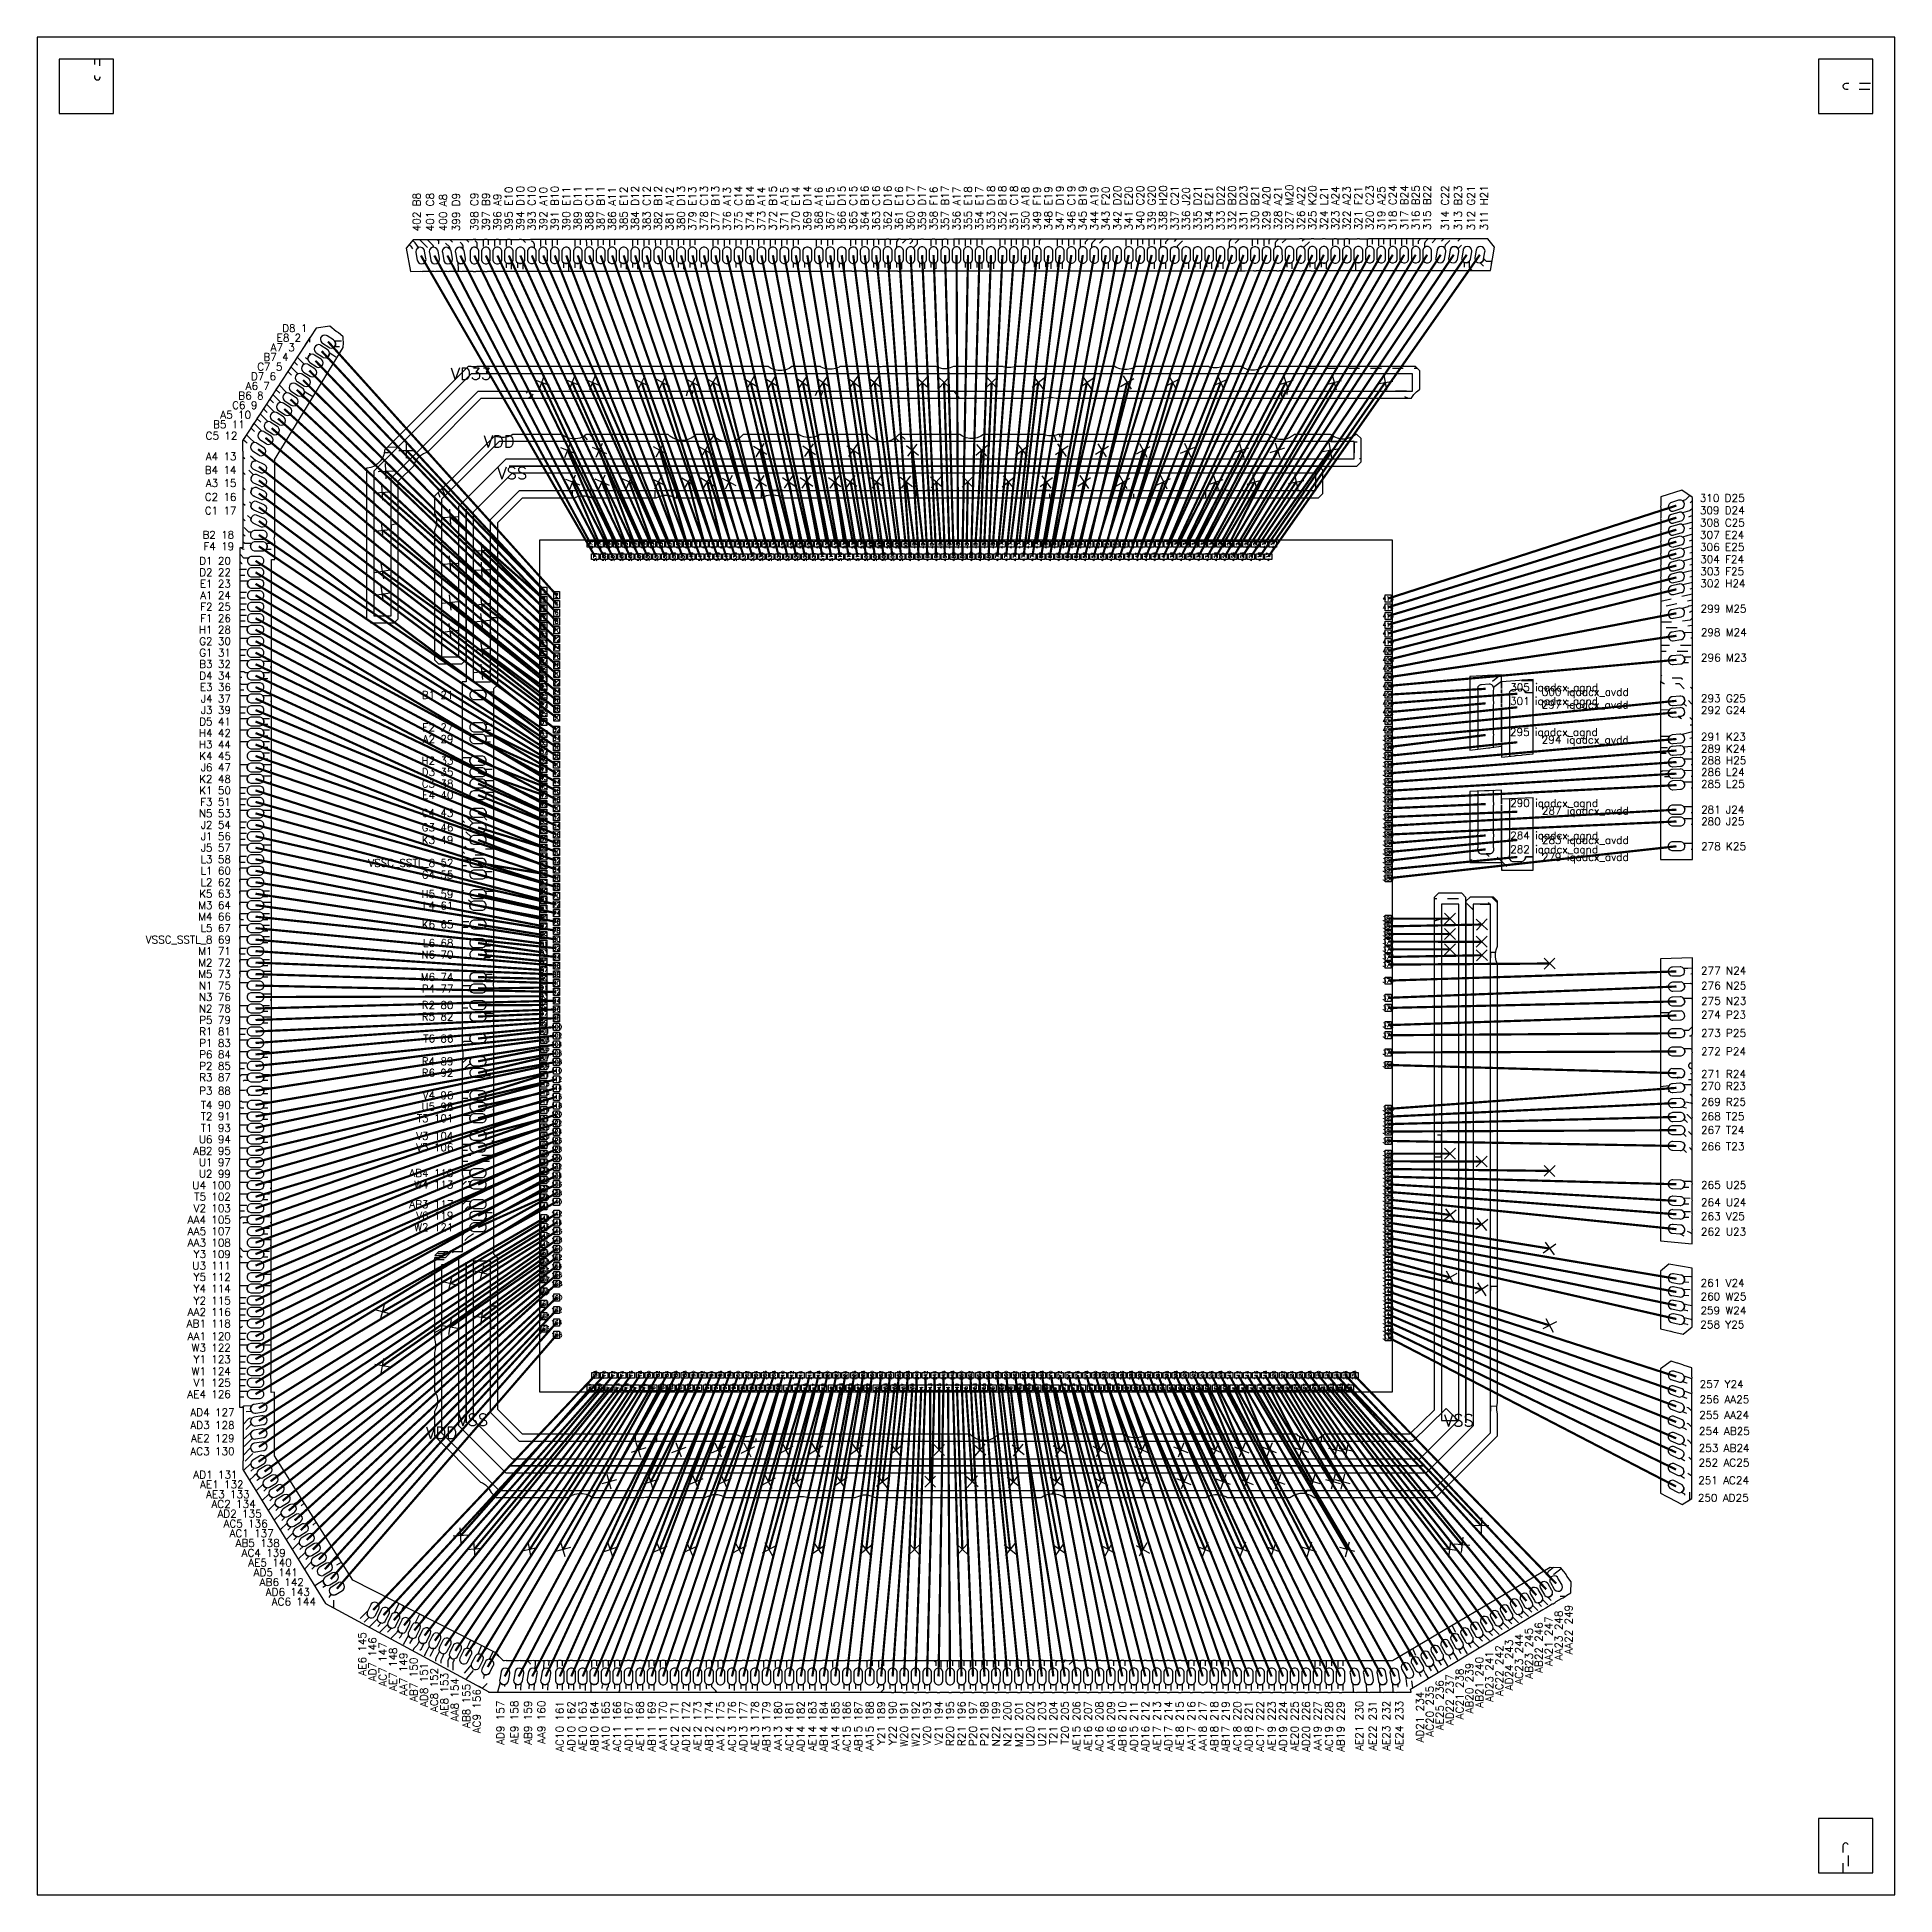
# Model space of a CAD drawing. Extents: x -8.5 to 8.5, y -8.5 to 8.5.
import ezdxf
from ezdxf.enums import TextEntityAlignment as Align

# ---------------------------------------------------------------- set-up
doc = ezdxf.new("R2010")
doc.units = 0
doc.header["$MEASUREMENT"] = 0
doc.linetypes.add('DASHED', pattern=[0.03, 0.015, -0.015])
for name, color, linetype in [('COPPER', 40, 'CONTINUOUS'), ('DIE_1', 5, 'CONTINUOUS'), ('DIE_PAD_1', 7, 'CONTINUOUS'), ('DIE_PAD_TEXT_1', 5, 'CONTINUOUS'), ('DIE_TEXT_1', 5, 'CONTINUOUS'), ('FINGER_PAD_1', 7, 'CONTINUOUS'), ('FINGER_TEXT_1', 4, 'CONTINUOUS'), ('RING_1', 3, 'CONTINUOUS'), ('RING_2', 1, 'CONTINUOUS'), ('RING_4', 3, 'CONTINUOUS'), ('RING_5', 1, 'CONTINUOUS'), ('RING_6', 6, 'CONTINUOUS'), ('RING_7', 3, 'CONTINUOUS'), ('RING_TEXT', 2, 'CONTINUOUS'), ('TOPSOLDERMASK', 4, 'CONTINUOUS'), ('WIRE_TIER_1', 3, 'CONTINUOUS'), ('WIRE_TIER_2', 1, 'CONTINUOUS'), ('WIRE_TIER_3', 6, 'CONTINUOUS')]:
    doc.layers.add(name, color=color, linetype=linetype)
doc.styles.add('FONT0', font='romans', dxfattribs={"height": 1})

# ---------------------------------------------------------------- blocks, each defined once
blk = doc.blocks.new('FINGER-100X250OBR_1')
at = {"layer": 'FINGER_PAD_1', "flags": 128}
blk.add_lwpolyline([(0.00795, 0.07499), (-0.00795, 0.07499), (-0.02265, 0.0689), (-0.0339, 0.05765), (-0.03999, 0.04295), (-0.04, 0.035), (-0.04, -0.035), (-0.03999, -0.04295), (-0.0339, -0.05765), (-0.02265, -0.0689), (-0.00795, -0.07499), (0.00795, -0.07499), (0.02265, -0.0689), (0.0339, -0.05765), (0.03999, -0.04295), (0.04, -0.035), (0.04, 0.035), (0.03999, 0.04295), (0.0339, 0.05765), (0.02265, 0.0689)], close=True, dxfattribs=at)
blk = doc.blocks.new('WIRE_TIER_1')
at = {"layer": 'WIRE_TIER_1', "flags": 128}
for points in [[(0.04999, 0.04999), (-0.04999, -0.04998)], [(-0.04998, 0.04999), (0.04997, -0.04999)]]:
    blk.add_lwpolyline(points, dxfattribs=at)

msp = doc.modelspace()

# ---------------------------------------------------------------- linework, layer by layer
at = {"layer": 'COPPER', "linetype": 'DASHED', "ltscale": 2, "flags": 128}
for points in [[(-7.92663, 8.3), (-7.97661, 8.3), (-7.97661, 8.1368), (-7.97471, 8.12724), (-7.96929, 8.11913), (-7.96633, 8.11618), (-7.96631, 8.11615), (-7.9582, 8.11073), (-7.94864, 8.10883), (-7.93908, 8.11073), (-7.93097, 8.11615), (-7.92555, 8.12426), (-7.92364, 8.13382), (-7.92555, 8.14338), (-7.92663, 8.145)], [(8.05, 8.075), (8.05, 8.07499), (8.04044, 8.07309), (8.03233, 8.06767), (8.02691, 8.05956), (8.02501, 8.05), (8.02691, 8.04044), (8.03233, 8.03233), (8.04044, 8.02691), (8.05, 8.02501), (8.05, 8.025), (8.3, 8.025), (8.3, 8.075)], [(-5.06339, 6.64046), (-5.09559, 6.602), (-5.08055, 6.58696), (-5.03194, 6.51955), (-5.03361, 6.52899), (-5.03499, 6.53681), (-5.03156, 6.55235), (-5.02245, 6.56539), (-5.00939, 6.57373), (-5.04115, 6.61777), (-5.04117, 6.61776), (-5.0421, 6.61901), (-5.04375, 6.62083), (-5.04386, 6.62093)], [(-4.99843, 6.64627), (-4.92446, 6.57231), (-4.92393, 6.57016), (-4.9231, 6.56785), (-4.92205, 6.56563), (-4.92079, 6.56353), (-4.91933, 6.56156), (-4.91768, 6.55975), (-4.91769, 6.55974), (-4.9087, 6.55075), (-4.90832, 6.55245), (-4.89921, 6.56549), (-4.8858, 6.57405), (-4.87015, 6.57683), (-4.86251, 6.57514), (-4.86347, 6.5762), (-4.87556, 6.5883), (-4.87609, 6.59044), (-4.87692, 6.59275), (-4.87797, 6.59497), (-4.87923, 6.59707), (-4.88069, 6.59904), (-4.88234, 6.60086), (-4.88245, 6.60096), (-4.92751, 6.64602), (-4.98469, 6.64598)], [(-4.77801, 6.64615), (-4.83541, 6.6461), (-4.82799, 6.63868), (-4.828, 6.62101), (-4.82799, 6.62101), (-4.82787, 6.61856), (-4.82751, 6.61614), (-4.82692, 6.61376), (-4.82609, 6.61145), (-4.82504, 6.60923), (-4.82378, 6.60713), (-4.82232, 6.60516), (-4.82067, 6.60334), (-4.82056, 6.60324), (-4.78122, 6.5639), (-4.78005, 6.56558), (-4.76664, 6.57414), (-4.75099, 6.57692), (-4.73545, 6.57349), (-4.72241, 6.56438), (-4.72073, 6.56175), (-4.72073, 6.56354), (-4.72072, 6.56373), (-4.72085, 6.56618), (-4.72121, 6.5686), (-4.7218, 6.57098), (-4.72263, 6.57329), (-4.72368, 6.57551), (-4.72494, 6.57761), (-4.7264, 6.57958), (-4.72805, 6.5814), (-4.778, 6.63134)], [(-4.65063, 6.64624), (-4.72109, 6.64619), (-4.72076, 6.6457), (-4.72073, 6.64568), (-4.65209, 6.57703), (-4.65209, 6.57164), (-4.64802, 6.57424), (-4.63237, 6.57702), (-4.61683, 6.57359), (-4.60379, 6.56448), (-4.60211, 6.56184), (-4.60211, 6.58733), (-4.6021, 6.58738), (-4.60401, 6.59694), (-4.60943, 6.60505)], [(-4.50028, 6.64689), (-4.5106, 6.64689), (-4.51329, 6.64635), (-4.57036, 6.64631), (-4.52374, 6.59969), (-4.52372, 6.56846), (-4.52139, 6.57079), (-4.50669, 6.57689), (-4.49079, 6.5769), (-4.47608, 6.57082), (-4.47374, 6.56849), (-4.47377, 6.60671), (-4.47376, 6.6069), (-4.47377, 6.60708), (-4.47376, 6.61004), (-4.47389, 6.61249), (-4.47425, 6.61491), (-4.47484, 6.61729), (-4.47567, 6.6196), (-4.47672, 6.62182), (-4.47798, 6.62392), (-4.47944, 6.62589), (-4.48109, 6.62771), (-4.4812, 6.62781)], [(-4.38193, 6.64698), (-4.40555, 6.64697), (-4.40822, 6.64644), (-4.41873, 6.64643), (-4.4187, 6.60698), (-4.4187, 6.60697), (-4.41867, 6.56854), (-4.41634, 6.57087), (-4.40164, 6.57697), (-4.38574, 6.57698), (-4.37103, 6.5709), (-4.36869, 6.56857), (-4.36872, 6.60679), (-4.36871, 6.60698), (-4.36873, 6.60736), (-4.36875, 6.64647), (-4.3793, 6.64646)], [(-4.27688, 6.64707), (-4.3005, 6.64706), (-4.3032, 6.64652), (-4.31367, 6.64651), (-4.31362, 6.56863), (-4.31129, 6.57096), (-4.29659, 6.57706), (-4.28069, 6.57707), (-4.26598, 6.57099), (-4.26364, 6.56865), (-4.2637, 6.64655), (-4.27422, 6.64654)], [(-4.17183, 6.64715), (-4.19545, 6.64714), (-4.19814, 6.6466), (-4.20863, 6.64659), (-4.2086, 6.60715), (-4.20859, 6.6071), (-4.20856, 6.56871), (-4.20624, 6.57104), (-4.19154, 6.57714), (-4.17564, 6.57715), (-4.16093, 6.57107), (-4.15859, 6.56873), (-4.15862, 6.6071), (-4.15861, 6.60715), (-4.15862, 6.6072), (-4.15865, 6.64664), (-4.16919, 6.64663)], [(-3.9864, 6.6471), (-3.98805, 6.64677), (-4.0532, 6.64672), (-4.05275, 6.64546), (-4.0517, 6.64324), (-4.05044, 6.64114), (-4.04898, 6.63917), (-4.04733, 6.63735), (-3.99848, 6.58851), (-3.99847, 6.56888), (-3.99614, 6.57121), (-3.98144, 6.57731), (-3.96554, 6.57732), (-3.95083, 6.57124), (-3.94849, 6.56891), (-3.94851, 6.59867), (-3.9485, 6.59886), (-3.94863, 6.60131), (-3.94899, 6.60373), (-3.94958, 6.60611), (-3.95041, 6.60842), (-3.95146, 6.61064), (-3.95272, 6.61274), (-3.95418, 6.61471), (-3.95583, 6.61653), (-3.95594, 6.61663)], [(-3.85668, 6.6474), (-3.8803, 6.64739), (-3.88298, 6.64685), (-3.89348, 6.64684), (-3.89345, 6.6074), (-3.89345, 6.60739), (-3.89342, 6.56896), (-3.89109, 6.57129), (-3.87639, 6.57739), (-3.86049, 6.5774), (-3.84578, 6.57132), (-3.84344, 6.56899), (-3.84347, 6.60721), (-3.84346, 6.6074), (-3.84348, 6.60778), (-3.84351, 6.64689), (-3.85404, 6.64688)], [(-3.75163, 6.64749), (-3.77525, 6.64748), (-3.77797, 6.64694), (-3.78843, 6.64693), (-3.78837, 6.56905), (-3.78604, 6.57138), (-3.77134, 6.57748), (-3.75544, 6.57749), (-3.74073, 6.57141), (-3.7384, 6.56908), (-3.73845, 6.64697), (-3.74895, 6.64696)], [(-3.54153, 6.64766), (-3.56515, 6.64765), (-3.56788, 6.6471), (-3.57832, 6.64709), (-3.5783, 6.60766), (-3.57829, 6.60761), (-3.57826, 6.56922), (-3.57594, 6.57155), (-3.56124, 6.57765), (-3.54534, 6.57766), (-3.53063, 6.57158), (-3.52829, 6.56924), (-3.52832, 6.60761), (-3.52831, 6.60766), (-3.52832, 6.60771), (-3.52835, 6.64714), (-3.53884, 6.64713)], [(-3.43648, 6.64774), (-3.4601, 6.64773), (-3.46282, 6.64719), (-3.477, 6.64718), (-3.47325, 6.60653), (-3.47322, 6.5693), (-3.47089, 6.57163), (-3.45619, 6.57773), (-3.44029, 6.57774), (-3.42558, 6.57166), (-3.42324, 6.56933), (-3.42327, 6.60755), (-3.42326, 6.60774), (-3.42338, 6.61003), (-3.42338, 6.61007), (-3.42339, 6.61019), (-3.4234, 6.61027), (-3.42681, 6.64722), (-3.43381, 6.64721)], [(-3.33143, 6.64782), (-3.35505, 6.64781), (-3.35775, 6.64727), (-3.36823, 6.64726), (-3.3682, 6.60782), (-3.3682, 6.60781), (-3.36817, 6.56938), (-3.36584, 6.57171), (-3.35114, 6.57781), (-3.33524, 6.57782), (-3.32053, 6.57174), (-3.31819, 6.56941), (-3.31822, 6.60763), (-3.31821, 6.60782), (-3.31823, 6.6082), (-3.31826, 6.6473), (-3.32877, 6.64729)], [(-3.22638, 6.64791), (-3.25, 6.6479), (-3.25273, 6.64735), (-3.26318, 6.64734), (-3.26312, 6.56947), (-3.26079, 6.5718), (-3.24609, 6.5779), (-3.23019, 6.57791), (-3.21548, 6.57183), (-3.21315, 6.5695), (-3.2132, 6.64739), (-3.22369, 6.64738)], [(-3.01628, 6.64807), (-3.0399, 6.64806), (-3.0426, 6.64752), (-3.05307, 6.64751), (-3.05305, 6.60807), (-3.05304, 6.60802), (-3.05301, 6.56963), (-3.05069, 6.57196), (-3.03599, 6.57806), (-3.02009, 6.57807), (-3.00538, 6.57199), (-3.00304, 6.56965), (-3.00307, 6.60802), (-3.00306, 6.60807), (-3.00307, 6.60812), (-3.0031, 6.64755), (-3.01362, 6.64754)], [(-2.91123, 6.64816), (-2.93485, 6.64815), (-2.93758, 6.6476), (-2.94803, 6.64759), (-2.948, 6.60816), (-2.94799, 6.60811), (-2.94796, 6.56972), (-2.94564, 6.57205), (-2.93094, 6.57815), (-2.91504, 6.57816), (-2.90033, 6.57208), (-2.89799, 6.56974), (-2.89802, 6.60811), (-2.89801, 6.60816), (-2.89802, 6.60821), (-2.89805, 6.64764), (-2.90854, 6.64763)], [(-2.80618, 6.64824), (-2.8298, 6.64823), (-2.83251, 6.64769), (-2.84298, 6.64768), (-2.84292, 6.5698), (-2.84059, 6.57213), (-2.82589, 6.57823), (-2.80999, 6.57824), (-2.79528, 6.57216), (-2.79295, 6.56983), (-2.793, 6.64772), (-2.80351, 6.64771)], [(-2.70113, 6.64833), (-2.72475, 6.64832), (-2.72749, 6.64777), (-2.73793, 6.64776), (-2.7379, 6.60833), (-2.7379, 6.60832), (-2.73787, 6.56989), (-2.73554, 6.57222), (-2.72084, 6.57832), (-2.70494, 6.57833), (-2.69023, 6.57225), (-2.68789, 6.56992), (-2.68792, 6.60814), (-2.68791, 6.60833), (-2.68793, 6.60871), (-2.68796, 6.6478), (-2.69843, 6.64779)], [(-2.59608, 6.64841), (-2.6197, 6.6484), (-2.62243, 6.64786), (-2.63288, 6.64785), (-2.63285, 6.60841), (-2.63284, 6.60836), (-2.63281, 6.56997), (-2.63049, 6.5723), (-2.61579, 6.5784), (-2.59989, 6.57841), (-2.58518, 6.57233), (-2.58284, 6.56999), (-2.58287, 6.60836), (-2.58286, 6.60841), (-2.58287, 6.60846), (-2.5829, 6.64789), (-2.59339, 6.64788)], [(-2.49103, 6.64849), (-2.51465, 6.64848), (-2.51736, 6.64794), (-2.52783, 6.64793), (-2.5278, 6.60849), (-2.52779, 6.60844), (-2.52776, 6.57005), (-2.52544, 6.57238), (-2.51074, 6.57848), (-2.49484, 6.57849), (-2.48013, 6.57241), (-2.47779, 6.57007), (-2.47782, 6.60844), (-2.47781, 6.60849), (-2.47782, 6.60854), (-2.47785, 6.64797), (-2.48836, 6.64796)], [(-2.28093, 6.64866), (-2.30455, 6.64865), (-2.30728, 6.64811), (-2.31765, 6.6481), (-2.31763, 6.57026), (-2.31534, 6.57255), (-2.30064, 6.57865), (-2.28474, 6.57866), (-2.27003, 6.57258), (-2.26766, 6.57022), (-2.26768, 6.64814), (-2.27824, 6.64813)], [(-2.17588, 6.64874), (-2.1995, 6.64873), (-2.20221, 6.64819), (-2.21268, 6.64818), (-2.21262, 6.5703), (-2.21029, 6.57263), (-2.19559, 6.57873), (-2.17969, 6.57874), (-2.16498, 6.57266), (-2.16265, 6.57033), (-2.16271, 6.64822), (-2.17321, 6.64821)], [(-2.07083, 6.64883), (-2.09445, 6.64882), (-2.09719, 6.64827), (-2.10763, 6.64826), (-2.1076, 6.60883), (-2.10759, 6.60878), (-2.10756, 6.57039), (-2.10524, 6.57272), (-2.09054, 6.57882), (-2.07464, 6.57883), (-2.05993, 6.57275), (-2.05759, 6.57041), (-2.05762, 6.60878), (-2.05761, 6.60883), (-2.05762, 6.60888), (-2.05765, 6.64831), (-2.06813, 6.6483)], [(-1.96578, 6.64891), (-1.9894, 6.6489), (-1.99212, 6.64836), (-2.00258, 6.64835), (-2.00252, 6.57047), (-2.00019, 6.5728), (-1.98549, 6.5789), (-1.96959, 6.57891), (-1.95488, 6.57283), (-1.95254, 6.5705), (-1.9526, 6.64839), (-1.9631, 6.64838)], [(-1.86073, 6.649), (-1.88435, 6.64899), (-1.88711, 6.64844), (-1.89753, 6.64843), (-1.8975, 6.609), (-1.89749, 6.60879), (-1.89746, 6.57056), (-1.89514, 6.57289), (-1.88044, 6.57899), (-1.86454, 6.579), (-1.84983, 6.57292), (-1.84749, 6.57058), (-1.84752, 6.60881), (-1.84751, 6.609), (-1.84752, 6.60919), (-1.84755, 6.64847), (-1.85801, 6.64846)], [(-1.75568, 6.64908), (-1.7793, 6.64907), (-1.78204, 6.64852), (-1.79248, 6.64851), (-1.79245, 6.60908), (-1.79244, 6.60887), (-1.79241, 6.57064), (-1.79009, 6.57297), (-1.77539, 6.57907), (-1.75949, 6.57908), (-1.74478, 6.573), (-1.74244, 6.57066), (-1.74247, 6.60889), (-1.74246, 6.60908), (-1.74247, 6.60927), (-1.7425, 6.64856), (-1.75298, 6.64855)], [(-1.65063, 6.64916), (-1.67425, 6.64915), (-1.67697, 6.64861), (-1.68743, 6.6486), (-1.6874, 6.60916), (-1.6874, 6.60915), (-1.68737, 6.57072), (-1.68504, 6.57305), (-1.67034, 6.57915), (-1.65444, 6.57916), (-1.63973, 6.57308), (-1.63739, 6.57075), (-1.63742, 6.60897), (-1.63741, 6.60916), (-1.63743, 6.60954), (-1.63746, 6.64864), (-1.64795, 6.64863)], [(-1.54558, 6.64925), (-1.5692, 6.64924), (-1.57196, 6.64869), (-1.58237, 6.64868), (-1.58235, 6.60925), (-1.58234, 6.6092), (-1.58231, 6.57081), (-1.57999, 6.57314), (-1.56529, 6.57924), (-1.54939, 6.57925), (-1.53468, 6.57317), (-1.53234, 6.57083), (-1.53237, 6.6092), (-1.53236, 6.60925), (-1.53237, 6.6093), (-1.5324, 6.64872), (-1.54287, 6.64871)], [(-1.33548, 6.64941), (-1.3591, 6.6494), (-1.36182, 6.64886), (-1.37228, 6.64885), (-1.37225, 6.60941), (-1.37224, 6.6092), (-1.37221, 6.57097), (-1.36989, 6.5733), (-1.35519, 6.5794), (-1.33929, 6.57941), (-1.32458, 6.57333), (-1.32224, 6.57099), (-1.32227, 6.60922), (-1.32226, 6.60941), (-1.32227, 6.6096), (-1.3223, 6.64889), (-1.3328, 6.64888)], [(-1.23043, 6.6495), (-1.25405, 6.64949), (-1.2568, 6.64894), (-1.26723, 6.64893), (-1.2672, 6.6095), (-1.26719, 6.60945), (-1.26716, 6.57106), (-1.26484, 6.57339), (-1.25014, 6.57949), (-1.23424, 6.5795), (-1.21953, 6.57342), (-1.21719, 6.57108), (-1.21722, 6.60945), (-1.21721, 6.6095), (-1.21722, 6.60955), (-1.21725, 6.64897), (-1.22772, 6.64896)], [(-1.02033, 6.64967), (-1.04395, 6.64966), (-1.04672, 6.64911), (-1.05712, 6.6491), (-1.05707, 6.57123), (-1.05474, 6.57356), (-1.04004, 6.57966), (-1.02414, 6.57967), (-1.00943, 6.57359), (-1.00709, 6.57125), (-1.00715, 6.64914), (-1.0176, 6.64913)], [(-0.91528, 6.64975), (-0.9389, 6.64974), (-0.94165, 6.64919), (-0.95208, 6.64918), (-0.95202, 6.5713), (-0.94969, 6.57364), (-0.93499, 6.57974), (-0.91909, 6.57975), (-0.90438, 6.57367), (-0.90205, 6.57134), (-0.9021, 6.64922), (-0.91257, 6.64921)], [(-0.81023, 6.64983), (-0.83385, 6.64982), (-0.83659, 6.64927), (-0.84702, 6.64926), (-0.847, 6.60983), (-0.84699, 6.60978), (-0.84696, 6.57139), (-0.84464, 6.57372), (-0.82994, 6.57982), (-0.81404, 6.57983), (-0.79933, 6.57375), (-0.79699, 6.57141), (-0.79702, 6.60978), (-0.79701, 6.60983), (-0.79702, 6.60988), (-0.79705, 6.64931), (-0.80754, 6.6493)], [(-0.70518, 6.64992), (-0.7288, 6.64991), (-0.73157, 6.64936), (-0.74197, 6.64935), (-0.74195, 6.60992), (-0.74194, 6.60987), (-0.74191, 6.57148), (-0.73959, 6.57381), (-0.72489, 6.57991), (-0.70899, 6.57992), (-0.69428, 6.57384), (-0.69194, 6.5715), (-0.69197, 6.60987), (-0.69196, 6.60992), (-0.69197, 6.60997), (-0.69199, 6.64319), (-0.68579, 6.64939), (-0.70245, 6.64938)], [(-0.60013, 6.65), (-0.61444, 6.64999), (-0.6296, 6.63483), (-0.62959, 6.63482), (-0.63501, 6.62672), (-0.63691, 6.61716), (-0.6369, 6.61711), (-0.6369, 6.60998), (-0.63689, 6.60995), (-0.63686, 6.57156), (-0.63454, 6.57389), (-0.61984, 6.57999), (-0.60394, 6.58), (-0.58923, 6.57392), (-0.58689, 6.57158), (-0.58692, 6.60682), (-0.54989, 6.64387), (-0.54613, 6.6495), (-0.59742, 6.64946)], [(-0.44257, 6.64959), (-0.4924, 6.64955), (-0.49255, 6.64958), (-0.49255, 6.63045), (-0.52441, 6.59858), (-0.52452, 6.59848), (-0.52617, 6.59666), (-0.52763, 6.59469), (-0.52889, 6.59259), (-0.52994, 6.59037), (-0.53077, 6.58806), (-0.53136, 6.58568), (-0.53172, 6.58326), (-0.53184, 6.58081), (-0.53184, 6.5808), (-0.53183, 6.57163), (-0.5295, 6.57397), (-0.5148, 6.58007), (-0.4989, 6.58008), (-0.48419, 6.574), (-0.48126, 6.57107), (-0.44989, 6.60243), (-0.44824, 6.60425), (-0.44678, 6.60622), (-0.44552, 6.60832), (-0.44447, 6.61054), (-0.44364, 6.61285), (-0.44305, 6.61523), (-0.44269, 6.61765), (-0.44256, 6.6201), (-0.44257, 6.62029)], [(-0.28499, 6.65025), (-0.30861, 6.65024), (-0.31136, 6.64969), (-0.32179, 6.64968), (-0.32176, 6.61025), (-0.32175, 6.6102), (-0.32172, 6.57181), (-0.3194, 6.57414), (-0.3047, 6.58024), (-0.2888, 6.58025), (-0.27409, 6.57417), (-0.27175, 6.57183), (-0.27178, 6.6102), (-0.27177, 6.61025), (-0.27178, 6.6103), (-0.27181, 6.64972), (-0.28228, 6.64971)], [(-0.17994, 6.65034), (-0.20356, 6.65033), (-0.20634, 6.64977), (-0.21674, 6.64976), (-0.21668, 6.5719), (-0.21435, 6.57423), (-0.19965, 6.58033), (-0.18375, 6.58034), (-0.16904, 6.57426), (-0.16671, 6.57193), (-0.16677, 6.64981), (-0.1772, 6.6498)], [(-0.07489, 6.65042), (-0.09851, 6.65041), (-0.10128, 6.64986), (-0.11169, 6.64985), (-0.11166, 6.61042), (-0.11165, 6.61021), (-0.11162, 6.57198), (-0.1093, 6.57431), (-0.0946, 6.58041), (-0.0787, 6.58042), (-0.06399, 6.57434), (-0.06165, 6.572), (-0.06168, 6.61023), (-0.06167, 6.61042), (-0.06168, 6.61061), (-0.06171, 6.64989), (-0.07217, 6.64988)], [(0.03017, 6.6505), (0.00655, 6.65049), (0.0038, 6.64994), (-0.00663, 6.64993), (-0.0066, 6.6105), (-0.00659, 6.61045), (-0.00656, 6.57206), (-0.00424, 6.57439), (0.01046, 6.58049), (0.02636, 6.5805), (0.04107, 6.57442), (0.04341, 6.57208), (0.04338, 6.61045), (0.04339, 6.6105), (0.04338, 6.61055), (0.04335, 6.64997), (0.03288, 6.64996)], [(0.13522, 6.65059), (0.1116, 6.65058), (0.10882, 6.65002), (0.09842, 6.65001), (0.09845, 6.61059), (0.09846, 6.61054), (0.09849, 6.57215), (0.10081, 6.57448), (0.11551, 6.58058), (0.13141, 6.58059), (0.14612, 6.57451), (0.14846, 6.57217), (0.14843, 6.61054), (0.14844, 6.61059), (0.14843, 6.61064), (0.1484, 6.65006), (0.13796, 6.65005)], [(0.34532, 6.65075), (0.3217, 6.65074), (0.31895, 6.65019), (0.30852, 6.65018), (0.30855, 6.61075), (0.30855, 6.61074), (0.30858, 6.57231), (0.31091, 6.57464), (0.32561, 6.58074), (0.34151, 6.58075), (0.35622, 6.57467), (0.35856, 6.57234), (0.35853, 6.61056), (0.35854, 6.61075), (0.35852, 6.61113), (0.35849, 6.65022), (0.34803, 6.65021)], [(0.45037, 6.65084), (0.42675, 6.65083), (0.42397, 6.65027), (0.41357, 6.65026), (0.4136, 6.61084), (0.4136, 6.61083), (0.41363, 6.5724), (0.41596, 6.57473), (0.43066, 6.58083), (0.44656, 6.58084), (0.46127, 6.57476), (0.46361, 6.57243), (0.46358, 6.61065), (0.46359, 6.61084), (0.46357, 6.61122), (0.46354, 6.65031), (0.45311, 6.6503)], [(0.55542, 6.65092), (0.5318, 6.65091), (0.52904, 6.65036), (0.51862, 6.65035), (0.51865, 6.61092), (0.51866, 6.61071), (0.51869, 6.57248), (0.52101, 6.57481), (0.53571, 6.58091), (0.55161, 6.58092), (0.56632, 6.57484), (0.56866, 6.5725), (0.56863, 6.61073), (0.56864, 6.61092), (0.56863, 6.61111), (0.5686, 6.65039), (0.55814, 6.65038)], [(0.66047, 6.65101), (0.63685, 6.651), (0.63406, 6.65044), (0.62408, 6.65043), (0.62367, 6.64837), (0.62368, 6.64832), (0.6237, 6.611), (0.62371, 6.61096), (0.62374, 6.57257), (0.62606, 6.5749), (0.64076, 6.581), (0.65666, 6.58101), (0.67137, 6.57493), (0.67371, 6.57259), (0.67368, 6.61096), (0.67369, 6.61101), (0.67368, 6.61106), (0.67366, 6.63803), (0.68611, 6.65048), (0.66322, 6.65046)], [(0.87057, 6.65117), (0.84695, 6.65116), (0.84419, 6.65061), (0.83377, 6.6506), (0.8338, 6.61117), (0.83381, 6.61112), (0.83384, 6.57273), (0.83616, 6.57506), (0.85086, 6.58116), (0.86676, 6.58117), (0.88147, 6.57509), (0.88381, 6.57275), (0.88378, 6.61112), (0.88379, 6.61117), (0.88378, 6.61122), (0.88375, 6.65064), (0.87329, 6.65063)], [(0.97562, 6.65126), (0.952, 6.65125), (0.94921, 6.65069), (0.93882, 6.65068), (0.93888, 6.57282), (0.94121, 6.57515), (0.95591, 6.58125), (0.97181, 6.58126), (0.98652, 6.57518), (0.98885, 6.57285), (0.9888, 6.65073), (0.97837, 6.65072)], [(1.08067, 6.65134), (1.05705, 6.65133), (1.05427, 6.65078), (1.0473, 6.65077), (1.04683, 6.64999), (1.04578, 6.64777), (1.04495, 6.64546), (1.04436, 6.64308), (1.044, 6.64066), (1.04388, 6.63821), (1.04388, 6.6382), (1.0439, 6.61134), (1.0439, 6.61133), (1.04393, 6.5729), (1.04626, 6.57523), (1.06096, 6.58133), (1.07686, 6.58134), (1.09157, 6.57526), (1.09391, 6.57293), (1.09388, 6.61115), (1.09389, 6.61134), (1.09387, 6.61172), (1.09386, 6.62787), (1.11682, 6.65083), (1.08341, 6.6508)], [(1.1878, 6.65102), (1.15646, 6.61968), (1.15635, 6.61958), (1.1547, 6.61776), (1.15324, 6.61579), (1.15198, 6.61369), (1.15093, 6.61147), (1.1501, 6.60916), (1.14951, 6.60678), (1.14915, 6.60436), (1.14903, 6.60191), (1.14902, 6.60191), (1.14902, 6.57303), (1.15131, 6.57532), (1.16601, 6.58142), (1.18191, 6.58143), (1.19662, 6.57535), (1.19902, 6.57296), (1.19902, 6.59158), (1.25838, 6.65094), (1.18849, 6.65088)], [(1.50087, 6.65168), (1.47725, 6.65167), (1.47444, 6.65111), (1.46407, 6.6511), (1.4641, 6.61168), (1.46411, 6.61163), (1.46414, 6.57324), (1.46646, 6.57557), (1.48116, 6.58167), (1.49706, 6.58168), (1.51177, 6.5756), (1.51411, 6.57326), (1.51408, 6.61163), (1.51409, 6.61168), (1.51408, 6.61173), (1.51405, 6.65114), (1.50364, 6.65113)], [(1.60592, 6.65176), (1.5823, 6.65175), (1.57951, 6.65119), (1.56912, 6.65118), (1.56918, 6.57331), (1.57151, 6.57565), (1.58621, 6.58175), (1.60211, 6.58176), (1.61682, 6.57568), (1.61915, 6.57335), (1.61909, 6.65123), (1.60867, 6.65122)], [(1.71097, 6.65184), (1.68735, 6.65183), (1.68458, 6.65128), (1.67417, 6.65127), (1.6742, 6.61183), (1.67421, 6.61179), (1.67424, 6.5734), (1.67656, 6.57573), (1.69126, 6.58183), (1.70716, 6.58184), (1.72187, 6.57576), (1.72421, 6.57342), (1.72418, 6.61179), (1.72419, 6.61184), (1.72418, 6.61189), (1.72415, 6.65131), (1.7137, 6.6513)], [(1.81602, 6.65193), (1.7924, 6.65192), (1.78959, 6.65136), (1.78392, 6.65136), (1.78113, 6.64718), (1.77923, 6.63762), (1.77924, 6.63757), (1.77925, 6.61193), (1.77926, 6.61188), (1.77929, 6.57349), (1.78161, 6.57582), (1.79631, 6.58192), (1.81221, 6.58193), (1.82692, 6.57585), (1.82926, 6.57351), (1.82923, 6.61188), (1.82924, 6.61193), (1.82923, 6.61198), (1.82922, 6.62728), (1.85335, 6.65141), (1.81878, 6.65138)], [(1.99491, 6.65153), (1.92418, 6.65147), (1.8917, 6.61899), (1.89005, 6.61717), (1.88859, 6.6152), (1.88733, 6.6131), (1.88628, 6.61088), (1.88545, 6.60857), (1.88486, 6.60619), (1.8845, 6.60377), (1.88438, 6.60132), (1.88438, 6.57361), (1.88666, 6.5759), (1.90136, 6.582), (1.91726, 6.58201), (1.93197, 6.57593), (1.93436, 6.57354), (1.93436, 6.59097)], [(2.44632, 6.65243), (2.43014, 6.65242), (2.41697, 6.63925), (2.41686, 6.63915), (2.41521, 6.63733), (2.41375, 6.63536), (2.41249, 6.63326), (2.41144, 6.63104), (2.41061, 6.62873), (2.41002, 6.62635), (2.40966, 6.62393), (2.40954, 6.62148), (2.40954, 6.62146), (2.40955, 6.61242), (2.40958, 6.57399), (2.41191, 6.57632), (2.42661, 6.58242), (2.44251, 6.58243), (2.45722, 6.57635), (2.45956, 6.57402), (2.45953, 6.61115), (2.5003, 6.65192), (2.44908, 6.65188)], [(2.65641, 6.6526), (2.63279, 6.65259), (2.62997, 6.65203), (2.61961, 6.65202), (2.61964, 6.6126), (2.61964, 6.61259), (2.61967, 6.57416), (2.622, 6.57649), (2.6367, 6.58259), (2.6526, 6.5826), (2.66731, 6.57652), (2.66965, 6.57419), (2.66962, 6.61241), (2.66963, 6.6126), (2.66961, 6.61298), (2.66958, 6.65206), (2.65919, 6.65205)], [(2.76146, 6.65268), (2.73784, 6.65267), (2.73504, 6.65211), (2.72466, 6.6521), (2.72472, 6.57424), (2.72705, 6.57657), (2.74175, 6.58267), (2.75765, 6.58268), (2.77236, 6.5766), (2.77469, 6.57427), (2.77465, 6.64337), (2.78343, 6.65215), (2.76422, 6.65213)], [(2.86651, 6.65277), (2.8594, 6.65277), (2.83717, 6.63054), (2.83706, 6.63044), (2.83541, 6.62862), (2.83395, 6.62665), (2.83269, 6.62455), (2.83164, 6.62233), (2.83081, 6.62002), (2.83022, 6.61764), (2.82986, 6.61522), (2.82974, 6.61277), (2.82974, 6.61276), (2.82977, 6.57433), (2.8321, 6.57666), (2.8468, 6.58276), (2.8627, 6.58277), (2.87741, 6.57669), (2.87975, 6.57436), (2.87973, 6.60244), (2.92956, 6.65227), (2.8693, 6.65222)], [(3.16835, 6.65301), (3.15804, 6.65301), (3.15521, 6.65244), (3.09707, 6.65239), (3.04735, 6.60267), (3.04724, 6.60257), (3.04559, 6.60075), (3.04413, 6.59878), (3.04287, 6.59668), (3.04182, 6.59446), (3.04099, 6.59215), (3.0404, 6.58977), (3.04004, 6.58735), (3.03992, 6.5849), (3.03991, 6.5849), (3.03991, 6.57453), (3.0422, 6.57682), (3.0569, 6.58292), (3.0728, 6.58293), (3.08751, 6.57685), (3.08991, 6.57446), (3.08991, 6.57457)], [(3.39176, 6.65318), (3.36814, 6.65317), (3.36534, 6.65261), (3.35496, 6.6526), (3.35499, 6.61318), (3.35499, 6.61317), (3.35502, 6.57474), (3.35735, 6.57707), (3.37205, 6.58317), (3.38795, 6.58318), (3.40266, 6.5771), (3.405, 6.57477), (3.40497, 6.61299), (3.40498, 6.61318), (3.40496, 6.61356), (3.40493, 6.65264), (3.39452, 6.65263)], [(3.49681, 6.65327), (3.47319, 6.65326), (3.47036, 6.65269), (3.46001, 6.65268), (3.46004, 6.61327), (3.46004, 6.61326), (3.46007, 6.57483), (3.4624, 6.57716), (3.4771, 6.58326), (3.493, 6.58327), (3.50771, 6.57719), (3.51005, 6.57486), (3.51002, 6.61308), (3.51003, 6.61327), (3.51001, 6.61365), (3.50998, 6.65273), (3.4996, 6.65272)], [(3.70691, 6.65344), (3.68329, 6.65343), (3.68044, 6.65286), (3.67011, 6.65285), (3.67014, 6.61344), (3.67014, 6.61343), (3.67017, 6.575), (3.6725, 6.57733), (3.6872, 6.58343), (3.7031, 6.58344), (3.71781, 6.57736), (3.72015, 6.57503), (3.72012, 6.61325), (3.72013, 6.61344), (3.72011, 6.61382), (3.72008, 6.65289), (3.70972, 6.65288)], [(3.81196, 6.65352), (3.78834, 6.65351), (3.78551, 6.65294), (3.77516, 6.65293), (3.77519, 6.61352), (3.7752, 6.61331), (3.77523, 6.57508), (3.77755, 6.57741), (3.79225, 6.58351), (3.80815, 6.58352), (3.82286, 6.57744), (3.8252, 6.5751), (3.82517, 6.61333), (3.82518, 6.61352), (3.82517, 6.61371), (3.82514, 6.65298), (3.81475, 6.65297)], [(3.91701, 6.6536), (3.89339, 6.65359), (3.89058, 6.65303), (3.88022, 6.65302), (3.88027, 6.57516), (3.8826, 6.57749), (3.8973, 6.58359), (3.9132, 6.5836), (3.92791, 6.57752), (3.93025, 6.57519), (3.93019, 6.65306), (3.91978, 6.65305)], [(4.02206, 6.65369), (3.99844, 6.65368), (3.9956, 6.65311), (3.98526, 6.6531), (3.98529, 6.61369), (3.98529, 6.61368), (3.98532, 6.57525), (3.98765, 6.57758), (4.00235, 6.58368), (4.01825, 6.58369), (4.03296, 6.57761), (4.0353, 6.57528), (4.03527, 6.6135), (4.03528, 6.61369), (4.03526, 6.61407), (4.03524, 6.65315), (4.02486, 6.65314)], [(4.12711, 6.65377), (4.10349, 6.65376), (4.10066, 6.6532), (4.09167, 6.65319), (4.09139, 6.65241), (4.0908, 6.65003), (4.09044, 6.64761), (4.09032, 6.64516), (4.09033, 6.64495), (4.09038, 6.57533), (4.0927, 6.57766), (4.1074, 6.58376), (4.1233, 6.58377), (4.13801, 6.57769), (4.14035, 6.57535), (4.14031, 6.63482), (4.15873, 6.65324), (4.1299, 6.65322)], [(4.23216, 6.65385), (4.23011, 6.65385), (4.2029, 6.62664), (4.20279, 6.62654), (4.20114, 6.62472), (4.19968, 6.62275), (4.19842, 6.62065), (4.19737, 6.61843), (4.19654, 6.61612), (4.19595, 6.61374), (4.19559, 6.61132), (4.19547, 6.60887), (4.19546, 6.60887), (4.19546, 6.57545), (4.19775, 6.57774), (4.21245, 6.58384), (4.22835, 6.58385), (4.24306, 6.57777), (4.24546, 6.57538), (4.24546, 6.59854), (4.30028, 6.65336), (4.23493, 6.6533)], [(4.44343, 6.65347), (4.37175, 6.65341), (4.34848, 6.63074), (4.34849, 6.63073), (4.34825, 6.63051), (4.3466, 6.62869), (4.34514, 6.62672), (4.34388, 6.62462), (4.34283, 6.6224), (4.342, 6.62009), (4.34145, 6.61787), (4.34144, 6.61787), (4.33912, 6.60661), (4.33913, 6.60661), (4.33913, 6.6066), (4.33912, 6.6066), (4.33373, 6.58043), (4.33414, 6.58072), (4.34966, 6.58418), (4.36532, 6.58143), (4.37875, 6.57289), (4.38219, 6.56798), (4.38807, 6.59653), (4.38807, 6.59654), (4.38808, 6.59654), (4.38885, 6.60029)], [(4.59272, 6.65391), (4.57778, 6.65357), (4.52167, 6.65353), (4.44575, 6.57761), (4.44564, 6.57751), (4.44399, 6.57569), (4.44253, 6.57372), (4.44234, 6.57341), (4.45292, 6.58082), (4.46844, 6.58428), (4.4841, 6.58153), (4.49753, 6.57299), (4.50341, 6.5646)], [(4.73697, 6.47334), (4.73601, 6.46786), (4.73463, 6.46003), (4.72609, 6.4466), (4.71306, 6.43747), (4.70416, 6.43549), (4.73635, 6.4033), (4.73645, 6.40319), (4.73827, 6.40154), (4.74024, 6.40008), (4.74234, 6.39882), (4.74456, 6.39777), (4.74687, 6.39694), (4.74925, 6.39635), (4.75167, 6.39599), (4.75412, 6.39587), (4.75412, 6.39586), (4.80461, 6.39586), (4.81338, 6.44586), (4.76445, 6.44586)], [(-4.64912, 6.43822), (-4.64598, 6.37161), (-4.64598, 6.35732), (-4.6305, 6.35733), (-4.61346, 6.35697), (-4.61134, 6.35735), (-4.596, 6.35736), (-4.596, 6.37215), (-4.59599, 6.37234), (-4.59605, 6.37351), (-4.59602, 6.37351), (-4.59888, 6.43402), (-4.60618, 6.42936), (-4.62183, 6.42658), (-4.63737, 6.43001)], [(-4.15849, 6.43559), (-4.16082, 6.43326), (-4.17552, 6.42716), (-4.19142, 6.42715), (-4.20613, 6.43323), (-4.20847, 6.43556), (-4.20841, 6.35766), (-4.19788, 6.35767), (-4.19523, 6.35715), (-4.17161, 6.35716), (-4.16892, 6.3577), (-4.15844, 6.35771)], [(-4.05345, 6.43568), (-4.05577, 6.43335), (-4.07047, 6.42725), (-4.08637, 6.42724), (-4.10108, 6.43332), (-4.10342, 6.43566), (-4.10339, 6.39724), (-4.10339, 6.39723), (-4.10336, 6.35775), (-4.09279, 6.35776), (-4.09018, 6.35724), (-4.06656, 6.35725), (-4.0639, 6.35778), (-4.05338, 6.35779), (-4.05341, 6.39705), (-4.0534, 6.39724), (-4.05342, 6.39762)], [(-3.63324, 6.43601), (-3.63557, 6.43368), (-3.65027, 6.42758), (-3.66617, 6.42757), (-3.68088, 6.43365), (-3.68322, 6.43598), (-3.68319, 6.39757), (-3.68318, 6.39736), (-3.68317, 6.37581), (-3.70091, 6.35807), (-3.67261, 6.35809), (-3.66998, 6.35757), (-3.64636, 6.35758), (-3.64369, 6.35811), (-3.63429, 6.35812), (-3.63425, 6.35823), (-3.63366, 6.36061), (-3.6333, 6.36303), (-3.63317, 6.36548), (-3.63318, 6.36567), (-3.63321, 6.39738), (-3.6332, 6.39757), (-3.63321, 6.39776)], [(-3.5282, 6.4361), (-3.53052, 6.43377), (-3.54522, 6.42767), (-3.56112, 6.42766), (-3.57583, 6.43374), (-3.57817, 6.43608), (-3.57814, 6.39766), (-3.57814, 6.39765), (-3.57811, 6.35816), (-3.56753, 6.35817), (-3.56493, 6.35766), (-3.54131, 6.35767), (-3.53867, 6.3582), (-3.52813, 6.35821), (-3.52816, 6.39747), (-3.52815, 6.39766), (-3.52817, 6.39804)], [(-3.108, 6.43643), (-3.11032, 6.4341), (-3.12502, 6.428), (-3.14092, 6.42799), (-3.15563, 6.43407), (-3.15797, 6.43641), (-3.15794, 6.39799), (-3.15794, 6.39797), (-3.15791, 6.3585), (-3.14735, 6.35851), (-3.14473, 6.35799), (-3.12111, 6.358), (-3.11845, 6.35853), (-3.10793, 6.35854), (-3.10796, 6.3978), (-3.10795, 6.39799), (-3.10797, 6.39837)], [(-3.00295, 6.43651), (-3.00527, 6.43418), (-3.01997, 6.42808), (-3.03587, 6.42807), (-3.05058, 6.43415), (-3.05292, 6.43649), (-3.05289, 6.39807), (-3.05289, 6.39806), (-3.05286, 6.35858), (-3.04232, 6.35859), (-3.03968, 6.35807), (-3.01606, 6.35808), (-3.01338, 6.35861), (-3.00288, 6.35862), (-3.00291, 6.39788), (-3.0029, 6.39807), (-3.00292, 6.39845)], [(-2.8979, 6.4366), (-2.90022, 6.43427), (-2.91492, 6.42817), (-2.93082, 6.42816), (-2.94553, 6.43424), (-2.94787, 6.43658), (-2.94784, 6.39816), (-2.94784, 6.39815), (-2.94781, 6.35867), (-2.93723, 6.35868), (-2.93463, 6.35816), (-2.91101, 6.35817), (-2.90837, 6.3587), (-2.89783, 6.35871), (-2.89786, 6.39797), (-2.89785, 6.39816), (-2.89787, 6.39854)], [(-2.58275, 6.43685), (-2.58507, 6.43452), (-2.59977, 6.42842), (-2.61567, 6.42841), (-2.63038, 6.43449), (-2.63272, 6.43683), (-2.63269, 6.39841), (-2.63269, 6.3984), (-2.63266, 6.35892), (-2.62209, 6.35893), (-2.61948, 6.35841), (-2.59586, 6.35842), (-2.59321, 6.35895), (-2.58268, 6.35896), (-2.58271, 6.39822), (-2.5827, 6.39841), (-2.58272, 6.39879)], [(-2.4777, 6.43693), (-2.48002, 6.4346), (-2.49472, 6.4285), (-2.51062, 6.42849), (-2.52533, 6.43457), (-2.52767, 6.43691), (-2.52764, 6.39849), (-2.52764, 6.39848), (-2.52761, 6.359), (-2.51705, 6.35901), (-2.51443, 6.35849), (-2.49081, 6.3585), (-2.48815, 6.35903), (-2.47763, 6.35904), (-2.47766, 6.3983), (-2.47765, 6.39849), (-2.47767, 6.39887)], [(-2.37264, 6.43702), (-2.37497, 6.43469), (-2.38967, 6.42859), (-2.40557, 6.42858), (-2.42028, 6.43466), (-2.42262, 6.43699), (-2.42259, 6.39858), (-2.42258, 6.39837), (-2.42255, 6.35908), (-2.41197, 6.35909), (-2.40938, 6.35858), (-2.38576, 6.35859), (-2.38313, 6.35912), (-2.37258, 6.35913), (-2.37261, 6.39839), (-2.3726, 6.39858), (-2.37261, 6.39877)], [(-2.0575, 6.43727), (-2.05982, 6.43494), (-2.07452, 6.42884), (-2.09042, 6.42883), (-2.10513, 6.43491), (-2.10747, 6.43725), (-2.10744, 6.39883), (-2.10744, 6.39882), (-2.10741, 6.35933), (-2.09682, 6.35934), (-2.09423, 6.35883), (-2.07061, 6.35884), (-2.06798, 6.35937), (-2.05743, 6.35938), (-2.05746, 6.39864), (-2.05745, 6.39883), (-2.05747, 6.39921)], [(-1.53225, 6.43769), (-1.53457, 6.43536), (-1.54927, 6.42926), (-1.56517, 6.42925), (-1.57988, 6.43533), (-1.58222, 6.43767), (-1.58219, 6.39925), (-1.58219, 6.39924), (-1.58216, 6.35975), (-1.57156, 6.35976), (-1.56898, 6.35925), (-1.54536, 6.35926), (-1.54274, 6.35978), (-1.53218, 6.35979), (-1.53221, 6.39906), (-1.5322, 6.39925), (-1.53222, 6.39963)], [(-1.4272, 6.43777), (-1.42952, 6.43544), (-1.44422, 6.42934), (-1.46012, 6.42933), (-1.47483, 6.43541), (-1.47717, 6.43775), (-1.47714, 6.39933), (-1.47714, 6.39932), (-1.47711, 6.35983), (-1.46652, 6.35984), (-1.46393, 6.35933), (-1.44031, 6.35934), (-1.43767, 6.35987), (-1.42713, 6.35988), (-1.42716, 6.39914), (-1.42715, 6.39933), (-1.42717, 6.39971)], [(-1.2171, 6.43794), (-1.21942, 6.43561), (-1.23412, 6.42951), (-1.25002, 6.4295), (-1.26473, 6.43558), (-1.26707, 6.43792), (-1.26704, 6.3995), (-1.26704, 6.39949), (-1.26701, 6.36), (-1.25641, 6.36001), (-1.25383, 6.3595), (-1.23021, 6.35951), (-1.22759, 6.36003), (-1.21703, 6.36004), (-1.21706, 6.39945), (-1.21705, 6.3995), (-1.21707, 6.3996)], [(-1.11205, 6.43802), (-1.11437, 6.43569), (-1.12907, 6.42959), (-1.14497, 6.42958), (-1.15968, 6.43566), (-1.16202, 6.438), (-1.16199, 6.39958), (-1.16199, 6.39957), (-1.16196, 6.36008), (-1.15138, 6.36009), (-1.14878, 6.35958), (-1.12516, 6.35959), (-1.12252, 6.36012), (-1.11198, 6.36013), (-1.11201, 6.39939), (-1.112, 6.39958), (-1.11202, 6.39996)], [(-0.7969, 6.43827), (-0.79922, 6.43594), (-0.81392, 6.42984), (-0.82982, 6.42983), (-0.84453, 6.43591), (-0.84687, 6.43825), (-0.84684, 6.39983), (-0.84684, 6.39982), (-0.84681, 6.36033), (-0.83623, 6.36034), (-0.83363, 6.35983), (-0.81001, 6.35984), (-0.80737, 6.36037), (-0.79683, 6.36038), (-0.79686, 6.39964), (-0.79685, 6.39983), (-0.79687, 6.40021)], [(-0.69185, 6.43836), (-0.69417, 6.43603), (-0.70887, 6.42993), (-0.72477, 6.42992), (-0.73948, 6.436), (-0.74182, 6.43834), (-0.74179, 6.39992), (-0.74179, 6.39991), (-0.74176, 6.36042), (-0.73114, 6.36043), (-0.72858, 6.35992), (-0.70496, 6.35993), (-0.70235, 6.36045), (-0.69178, 6.36046), (-0.69181, 6.39973), (-0.6918, 6.39992), (-0.69182, 6.4003)], [(-0.58679, 6.43844), (-0.58912, 6.43611), (-0.60382, 6.43001), (-0.61972, 6.43), (-0.63443, 6.43608), (-0.63677, 6.43842), (-0.63671, 6.3605), (-0.62611, 6.36051), (-0.62353, 6.36), (-0.59991, 6.36001), (-0.59729, 6.36053), (-0.58674, 6.36054)], [(-0.3767, 6.43861), (-0.37903, 6.43628), (-0.39373, 6.43018), (-0.40963, 6.43017), (-0.42434, 6.43625), (-0.42668, 6.43858), (-0.42665, 6.40017), (-0.42664, 6.39996), (-0.42661, 6.36067), (-0.41601, 6.36068), (-0.41344, 6.36017), (-0.38982, 6.36018), (-0.38721, 6.3607), (-0.37664, 6.36071), (-0.37667, 6.39998), (-0.37666, 6.40017), (-0.37667, 6.40036)], [(-0.27166, 6.43869), (-0.27398, 6.43636), (-0.28868, 6.43026), (-0.30458, 6.43025), (-0.31929, 6.43633), (-0.32163, 6.43867), (-0.3216, 6.40025), (-0.3216, 6.40024), (-0.32157, 6.36075), (-0.31097, 6.36076), (-0.30839, 6.36025), (-0.28477, 6.36026), (-0.28215, 6.36078), (-0.2716, 6.36079), (-0.27162, 6.40006), (-0.27161, 6.40025), (-0.27163, 6.40063)], [(0.04351, 6.43894), (0.04118, 6.43661), (0.02648, 6.43051), (0.01058, 6.4305), (-0.00413, 6.43658), (-0.00647, 6.43891), (-0.00644, 6.4005), (-0.00643, 6.40029), (-0.0064, 6.361), (0.00419, 6.36101), (0.00677, 6.3605), (0.03039, 6.36051), (0.03302, 6.36103), (0.04357, 6.36104), (0.04354, 6.40031), (0.04355, 6.4005), (0.04354, 6.40069)], [(0.14855, 6.43903), (0.14623, 6.4367), (0.13153, 6.4306), (0.11563, 6.43059), (0.10092, 6.43667), (0.09858, 6.43901), (0.09861, 6.40059), (0.09861, 6.40058), (0.09864, 6.36109), (0.10927, 6.3611), (0.11182, 6.36059), (0.13544, 6.3606), (0.13803, 6.36112), (0.14862, 6.36113), (0.14859, 6.4004), (0.1486, 6.40059), (0.14858, 6.40097)], [(0.2536, 6.43911), (0.25128, 6.43678), (0.23658, 6.43068), (0.22068, 6.43067), (0.20597, 6.43675), (0.20363, 6.43909), (0.20366, 6.40067), (0.20366, 6.40066), (0.20369, 6.36117), (0.2143, 6.36118), (0.21687, 6.36067), (0.24049, 6.36068), (0.2431, 6.3612), (0.25367, 6.36121), (0.25364, 6.40048), (0.25365, 6.40067), (0.25363, 6.40105)], [(0.6738, 6.43945), (0.67148, 6.43712), (0.65678, 6.43102), (0.64088, 6.43101), (0.62617, 6.43709), (0.62383, 6.43943), (0.62386, 6.40101), (0.62386, 6.401), (0.62389, 6.3615), (0.63453, 6.36151), (0.63707, 6.36101), (0.66069, 6.36102), (0.66327, 6.36154), (0.67387, 6.36155), (0.67384, 6.40082), (0.67385, 6.40101), (0.67383, 6.40139)], [(0.77885, 6.43953), (0.77653, 6.4372), (0.76183, 6.4311), (0.74593, 6.43109), (0.73122, 6.43717), (0.72888, 6.43951), (0.72891, 6.40109), (0.72891, 6.40108), (0.72894, 6.36159), (0.73957, 6.3616), (0.74212, 6.36109), (0.76574, 6.3611), (0.76834, 6.36162), (0.77892, 6.36163), (0.77889, 6.4009), (0.7789, 6.40109), (0.77888, 6.40147)], [(0.8839, 6.43961), (0.88158, 6.43728), (0.86688, 6.43118), (0.85098, 6.43117), (0.83627, 6.43725), (0.83393, 6.43959), (0.83396, 6.40117), (0.83396, 6.40116), (0.83399, 6.36167), (0.8446, 6.36168), (0.84717, 6.36117), (0.87079, 6.36118), (0.8734, 6.3617), (0.88397, 6.36171), (0.88394, 6.40098), (0.88395, 6.40117), (0.88393, 6.40155)], [(1.30411, 6.43995), (1.30178, 6.43762), (1.28708, 6.43152), (1.27118, 6.43151), (1.25647, 6.43759), (1.25413, 6.43992), (1.25416, 6.40151), (1.25417, 6.4013), (1.2542, 6.362), (1.26483, 6.36201), (1.26737, 6.36151), (1.29099, 6.36152), (1.29357, 6.36204), (1.30417, 6.36205), (1.30414, 6.40132), (1.30415, 6.40151), (1.30414, 6.4017)], [(1.35916, 6.44003), (1.35917, 6.36209), (1.36986, 6.3621), (1.37242, 6.36159), (1.39604, 6.3616), (1.39864, 6.36212), (1.40914, 6.36213), (1.40912, 6.43999), (1.40683, 6.4377), (1.39213, 6.4316), (1.37623, 6.43159), (1.36152, 6.43767)], [(1.51421, 6.44012), (1.51188, 6.43779), (1.49718, 6.43169), (1.48128, 6.43168), (1.46657, 6.43776), (1.46423, 6.4401), (1.46429, 6.36217), (1.47495, 6.36218), (1.47747, 6.36168), (1.50109, 6.36169), (1.50366, 6.3622), (1.51426, 6.36221)], [(1.72431, 6.44028), (1.72198, 6.43795), (1.70728, 6.43185), (1.69138, 6.43184), (1.67667, 6.43792), (1.67433, 6.44025), (1.67436, 6.40184), (1.67437, 6.40163), (1.6744, 6.36234), (1.68501, 6.36235), (1.68757, 6.36184), (1.71119, 6.36185), (1.71379, 6.36237), (1.72437, 6.36238), (1.72434, 6.40165), (1.72435, 6.40184), (1.72434, 6.40203)], [(1.82936, 6.44037), (1.82703, 6.43804), (1.81233, 6.43194), (1.79643, 6.43193), (1.78172, 6.43801), (1.77938, 6.44034), (1.77941, 6.40193), (1.77942, 6.40172), (1.77945, 6.36242), (1.79009, 6.36243), (1.79262, 6.36193), (1.81624, 6.36194), (1.81881, 6.36245), (1.82942, 6.36246), (1.82939, 6.40174), (1.8294, 6.40193), (1.82939, 6.40212)], [(2.03946, 6.44054), (2.03713, 6.43821), (2.02243, 6.43211), (2.00653, 6.4321), (1.99182, 6.43818), (1.98948, 6.44051), (1.98951, 6.4021), (1.98952, 6.40189), (1.98955, 6.36259), (2.00021, 6.3626), (2.00272, 6.3621), (2.02634, 6.36211), (2.02889, 6.36262), (2.03952, 6.36263), (2.03949, 6.40191), (2.0395, 6.4021), (2.03949, 6.40229)], [(2.14451, 6.44062), (2.14218, 6.43829), (2.12748, 6.43219), (2.11158, 6.43218), (2.09687, 6.43826), (2.09453, 6.44059), (2.09456, 6.40218), (2.09457, 6.40197), (2.0946, 6.36267), (2.10524, 6.36268), (2.10777, 6.36218), (2.13139, 6.36219), (2.13396, 6.3627), (2.14457, 6.36271), (2.14454, 6.40199), (2.14455, 6.40218), (2.14454, 6.40237)], [(2.24956, 6.4407), (2.24723, 6.43837), (2.23253, 6.43227), (2.21663, 6.43226), (2.20192, 6.43834), (2.19958, 6.44067), (2.19961, 6.40226), (2.19962, 6.40205), (2.19965, 6.36275), (2.21027, 6.36276), (2.21282, 6.36226), (2.23644, 6.36227), (2.23903, 6.36279), (2.24962, 6.3628), (2.24959, 6.40207), (2.2496, 6.40226), (2.24959, 6.40245)], [(2.3546, 6.44079), (2.35228, 6.43846), (2.33758, 6.43236), (2.32168, 6.43235), (2.30697, 6.43843), (2.30463, 6.44077), (2.30466, 6.40235), (2.30466, 6.40234), (2.30469, 6.36284), (2.31536, 6.36285), (2.31787, 6.36235), (2.34149, 6.36236), (2.34404, 6.36287), (2.35466, 6.36288), (2.35464, 6.40216), (2.35465, 6.40235), (2.35463, 6.40273)], [(2.51468, 6.44098), (2.51467, 6.363), (2.52542, 6.36301), (2.52797, 6.36251), (2.55159, 6.36252), (2.55418, 6.36304), (2.56467, 6.36305), (2.56466, 6.44091), (2.56238, 6.43862), (2.54768, 6.43252), (2.53178, 6.43251), (2.51707, 6.43859)], [(2.9849, 6.44129), (2.98257, 6.43896), (2.96787, 6.43286), (2.95197, 6.43285), (2.93726, 6.43893), (2.93492, 6.44126), (2.93495, 6.40285), (2.93496, 6.40264), (2.93499, 6.36334), (2.94564, 6.36335), (2.94816, 6.36285), (2.97178, 6.36286), (2.97434, 6.36337), (2.98496, 6.36338), (2.98493, 6.40266), (2.98494, 6.40285), (2.98493, 6.40304)], [(3.19499, 6.44146), (3.19267, 6.43913), (3.17797, 6.43303), (3.16207, 6.43302), (3.14736, 6.4391), (3.14502, 6.44144), (3.14505, 6.40302), (3.14505, 6.40301), (3.14508, 6.3635), (3.15576, 6.36351), (3.15826, 6.36302), (3.18188, 6.36303), (3.18442, 6.36354), (3.19506, 6.36355), (3.19503, 6.40283), (3.19504, 6.40302), (3.19502, 6.4034)], [(3.30005, 6.44154), (3.29772, 6.43921), (3.28302, 6.43311), (3.26712, 6.4331), (3.25241, 6.43918), (3.25007, 6.44151), (3.2501, 6.4031), (3.25011, 6.40289), (3.25014, 6.36359), (3.26079, 6.3636), (3.26331, 6.3631), (3.28693, 6.36311), (3.28949, 6.36362), (3.30011, 6.36363), (3.30008, 6.40291), (3.30009, 6.4031), (3.30008, 6.40329)], [(3.56517, 6.44182), (3.56516, 6.36384), (3.57594, 6.36385), (3.57846, 6.36335), (3.60208, 6.36336), (3.60464, 6.36387), (3.61516, 6.36388), (3.61515, 6.44175), (3.61287, 6.43946), (3.59817, 6.43336), (3.58227, 6.43335), (3.56756, 6.43943)], [(4.60747, 6.44898), (4.60589, 6.4465), (4.59286, 6.43737), (4.57734, 6.43391), (4.56168, 6.43666), (4.55748, 6.43933), (4.55748, 6.37972), (4.5576, 6.37727), (4.55796, 6.37485), (4.55855, 6.37247), (4.55938, 6.37016), (4.56043, 6.36794), (4.56169, 6.36584), (4.56258, 6.36464), (4.56715, 6.36464), (4.56907, 6.3643), (4.58465, 6.36465), (4.63284, 6.36469), (4.60746, 6.39007)], [(-6.00376, 5.75042), (-6.05376, 5.67404), (-6.05376, 5.58738), (-6.05375, 5.58738), (-6.05363, 5.58493), (-6.05327, 5.58251), (-6.05268, 5.58013), (-6.05185, 5.57782), (-6.0508, 5.5756), (-6.04954, 5.5735), (-6.04808, 5.57153), (-6.04643, 5.56971), (-6.04461, 5.56806), (-6.04264, 5.5666), (-6.04236, 5.56643), (-6.04237, 5.56642), (-6.02235, 5.55341), (-6.02304, 5.55665), (-6.02013, 5.57228), (-6.01146, 5.58562), (-5.99835, 5.59463), (-5.99511, 5.59532), (-6.00376, 5.60093)], [(-5.82625, 5.61085), (-5.82556, 5.60761), (-5.82847, 5.59198), (-5.83714, 5.57864), (-5.85025, 5.56963), (-5.85349, 5.56894), (-5.82051, 5.54751), (-5.8205, 5.54752), (-5.82049, 5.54751), (-5.8205, 5.5475), (-5.78351, 5.52345), (-5.75746, 5.56613), (-5.79327, 5.58942), (-5.79328, 5.5894), (-5.79329, 5.58941), (-5.79328, 5.58942)], [(-5.77607, 5.71775), (-5.77161, 5.71126), (-5.76831, 5.69569), (-5.77122, 5.68006), (-5.77922, 5.66775), (-5.70048, 5.66776), (-5.70048, 5.67346), (-5.69734, 5.69035), (-5.69764, 5.71398), (-5.69844, 5.71774)], [(-6.17812, 5.48403), (-6.20608, 5.44131), (-6.15358, 5.38882), (-6.15348, 5.38871), (-6.15166, 5.38706), (-6.14969, 5.3856), (-6.14941, 5.38543), (-6.14942, 5.38542), (-6.13685, 5.37725), (-6.13754, 5.38049), (-6.13463, 5.39612), (-6.12596, 5.40946), (-6.11285, 5.41847), (-6.1096, 5.41916), (-6.12005, 5.42595)], [(-6.11671, 5.57786), (-6.14808, 5.52993), (-6.09258, 5.47442), (-6.09076, 5.47277), (-6.08879, 5.47131), (-6.08851, 5.47114), (-6.08852, 5.47113), (-6.0796, 5.46533), (-6.08029, 5.46857), (-6.07738, 5.4842), (-6.06871, 5.49754), (-6.0556, 5.50655), (-6.05236, 5.50724), (-6.05909, 5.51161), (-6.11671, 5.56922)], [(4.1136, 5.485), (3.10996, 5.485), (3.11584, 5.47912), (3.11766, 5.47747), (3.11963, 5.47601), (3.12173, 5.47475), (3.12395, 5.4737), (3.12626, 5.47287), (3.12864, 5.47228), (3.13106, 5.47192), (3.13351, 5.4718), (4.12681, 5.47179)], [(-6.28671, 5.31812), (-6.31467, 5.2754), (-6.25071, 5.21145), (-6.24913, 5.21996), (-6.24046, 5.2333), (-6.22735, 5.24231), (-6.21378, 5.24519)], [(-6.4019, 5.14213), (-6.42985, 5.09942), (-6.36528, 5.03485), (-6.36362, 5.04379), (-6.35495, 5.05713), (-6.34184, 5.06614), (-6.32869, 5.06893)], [(-6.34367, 5.2311), (-6.37162, 5.18839), (-6.30774, 5.1245), (-6.30637, 5.13187), (-6.2977, 5.14521), (-6.28459, 5.15422), (-6.2699, 5.15733)], [(-6.05524, 5.25853), (-6.05455, 5.25529), (-6.05746, 5.23966), (-6.06613, 5.22632), (-6.07924, 5.21731), (-6.08248, 5.21662), (-6.0495, 5.19519), (-6.04949, 5.1952), (-6.04948, 5.19519), (-6.04949, 5.19518), (-6.0025, 5.16464), (-5.97646, 5.20732), (-6.02226, 5.2371), (-6.02227, 5.23708), (-6.02228, 5.23709), (-6.02227, 5.2371)], [(-3.93127, 5.26), (-4.00559, 5.26), (-4.07713, 5.195), (-4.0028, 5.195)], [(-2.49665, 5.26), (-2.54846, 5.26), (-2.56618, 5.195), (-2.51437, 5.195)], [(-1.30983, 5.26), (-1.36348, 5.26), (-1.38886, 5.195), (-1.33521, 5.195)], [(-0.1094, 5.26), (-0.17181, 5.26), (-0.12317, 5.195), (-0.06076, 5.195)], [(2.94204, 5.26), (2.89171, 5.26), (2.88402, 5.195), (2.93434, 5.195)], [(4.03173, 5.26), (3.92881, 5.26), (4.04581, 5.195), (4.07544, 5.195), (4.07843, 5.20221), (4.09395, 5.22544)], [(-6.51632, 4.96731), (-6.54428, 4.92459), (-6.47956, 4.85987), (-6.47812, 4.86763), (-6.46945, 4.88097), (-6.45634, 4.88998), (-6.44203, 4.89301)], [(-6.46037, 5.0528), (-6.48833, 5.01008), (-6.42292, 4.94468), (-6.42087, 4.95571), (-6.4122, 4.96905), (-6.39909, 4.97806), (-6.38798, 4.98041)], [(-6.58536, 4.86183), (-6.61332, 4.81911), (-6.59253, 4.79832), (-6.59148, 4.79737), (-6.5915, 4.79735), (-6.54675, 4.75736), (-6.54553, 4.76392), (-6.53686, 4.77726), (-6.52375, 4.78627), (-6.50818, 4.78957), (-6.50769, 4.78948), (-6.55765, 4.83412)], [(-3.44288, 4.865), (-3.4729, 4.865), (-3.47475, 4.86315), (-3.49502, 4.84961), (-3.45395, 4.8), (-3.38908, 4.8)], [(-2.30916, 4.85194), (-2.35164, 4.8), (-2.28708, 4.8), (-2.27049, 4.82028), (-2.29162, 4.8344)], [(-0.60496, 4.865), (-0.61373, 4.865), (-0.61681, 4.86039), (-0.64119, 4.83601), (-0.64459, 4.83374), (-0.60936, 4.8), (-0.5371, 4.8)], [(0.85478, 4.865), (0.84044, 4.865), (0.82513, 4.85866), (0.80549, 4.85475), (0.82386, 4.8), (0.87659, 4.8)], [(3.36046, 4.84817), (3.33978, 4.8), (3.39418, 4.8), (3.4063, 4.82823), (3.40077, 4.82933), (3.36892, 4.84252)], [(3.55112, 4.795), (3.55112, 4.645), (3.61612, 4.64501), (3.61612, 4.79499)], [(-6.62047, 4.73561), (-6.62004, 4.71309), (-6.61635, 4.71188), (-6.61635, 4.66081), (-6.588, 4.63246), (-6.58627, 4.63089), (-6.58625, 4.63087), (-6.58618, 4.63081), (-6.58612, 4.63076), (-6.54201, 4.5942), (-6.53602, 4.60704), (-6.52429, 4.6178), (-6.50934, 4.62324), (-6.49815, 4.62275), (-6.55345, 4.66859)], [(-6.61636, 4.59005), (-6.61636, 4.51939), (-6.54013, 4.44316), (-6.54344, 4.45225), (-6.54275, 4.46813), (-6.53602, 4.48255), (-6.52429, 4.49331), (-6.52087, 4.49456)], [(-5.29348, 4.74806), (-5.32099, 4.72055), (-5.32099, 4.71268), (-5.3237, 4.69908), (-5.25292, 4.69668), (-5.20455, 4.74505)], [(-6.61637, 4.44862), (-6.61637, 4.37796), (-6.54487, 4.30646), (-6.54477, 4.30635), (-6.54295, 4.3047), (-6.54098, 4.30324), (-6.53888, 4.30198), (-6.53666, 4.30093), (-6.53435, 4.3001), (-6.53197, 4.29951), (-6.52955, 4.29915), (-6.5271, 4.29903), (-6.5271, 4.29902), (-6.51245, 4.29902), (-6.52004, 4.30256), (-6.52724, 4.30593), (-6.538, 4.31766), (-6.54344, 4.33261), (-6.54275, 4.34849), (-6.53602, 4.36291), (-6.53322, 4.36547)], [(-6.61638, 4.30719), (-6.61638, 4.23653), (-6.55965, 4.1798), (-6.55955, 4.17969), (-6.55773, 4.17804), (-6.55576, 4.17658), (-6.55366, 4.17532), (-6.55144, 4.17427), (-6.54913, 4.17344), (-6.54675, 4.17285), (-6.54433, 4.17249), (-6.54188, 4.17237), (-6.54188, 4.17236), (-6.51246, 4.17236), (-6.52004, 4.1759), (-6.52724, 4.17927), (-6.538, 4.191), (-6.54344, 4.20595), (-6.54275, 4.22183), (-6.53902, 4.22983)], [(-4.79276, 4.37197), (-4.83151, 4.33322), (-4.8, 4.25027), (-4.8, 4.27279), (-4.76745, 4.30534)], [(-3.40351, 4.35), (-3.60349, 4.35), (-3.60349, 4.285), (-3.57966, 4.285), (-3.55455, 4.2954), (-3.52074, 4.30213), (-3.48626, 4.30213), (-3.45245, 4.2954), (-3.42734, 4.285), (-3.40351, 4.285)], [(-2.64661, 4.35), (-2.84659, 4.35), (-2.84659, 4.285), (-2.83303, 4.285), (-2.8295, 4.28736), (-2.79765, 4.30055), (-2.76384, 4.30728), (-2.72936, 4.30728), (-2.69555, 4.30055), (-2.6637, 4.28736), (-2.66017, 4.285), (-2.64661, 4.285)], [(-1.67343, 4.35), (-1.87341, 4.35), (-1.87341, 4.285), (-1.86563, 4.285), (-1.85632, 4.29122), (-1.82447, 4.30441), (-1.79066, 4.31114), (-1.75618, 4.31114), (-1.72237, 4.30441), (-1.69052, 4.29122), (-1.68121, 4.285), (-1.67343, 4.285)], [(-0.26297, 4.35), (-0.46295, 4.35), (-0.46295, 4.285), (-0.26297, 4.285)], [(0.76633, 4.35), (0.56635, 4.35), (0.56635, 4.285), (0.76633, 4.285)], [(1.53476, 4.35), (1.33478, 4.35), (1.33478, 4.285), (1.53476, 4.285)], [(2.39167, 4.35), (2.19169, 4.35), (2.19169, 4.285), (2.39167, 4.285)], [(6.62245, 4.30449), (6.58449, 4.26653), (6.55608, 4.25736), (6.55904, 4.25585), (6.56935, 4.24373), (6.57423, 4.22858), (6.57294, 4.21274), (6.57143, 4.2098), (6.60556, 4.22081), (6.60555, 4.22083), (6.60746, 4.22151), (6.60968, 4.22256), (6.61178, 4.22382), (6.61375, 4.22528), (6.61557, 4.22693), (6.64711, 4.25847), (6.64711, 4.28653)], [(-6.61639, 4.16576), (-6.61639, 4.0951), (-6.57641, 4.05512), (-6.57631, 4.05501), (-6.57449, 4.05336), (-6.57252, 4.0519), (-6.57042, 4.05064), (-6.5682, 4.04959), (-6.56589, 4.04876), (-6.56351, 4.04817), (-6.56109, 4.04781), (-6.55864, 4.04769), (-6.55864, 4.04768), (-6.51246, 4.04769), (-6.52004, 4.05122), (-6.52724, 4.05459), (-6.538, 4.06632), (-6.54344, 4.08127), (-6.54275, 4.09715), (-6.5425, 4.09768), (-6.54831, 4.09768)], [(6.6471, 4.18768), (6.62803, 4.16861), (6.62152, 4.16659), (6.62152, 4.16658), (6.62151, 4.16658), (6.55668, 4.1464), (6.55959, 4.14487), (6.56977, 4.13264), (6.57449, 4.11745), (6.57303, 4.10161), (6.57147, 4.09865), (6.63636, 4.11885), (6.63636, 4.11886), (6.63637, 4.11886), (6.63637, 4.11885), (6.6471, 4.12219)], [(-6.6164, 4.02433), (-6.6164, 3.95747), (-6.61641, 3.95744), (-6.61641, 3.95368), (-6.5908, 3.92807), (-6.5907, 3.92796), (-6.58888, 3.92631), (-6.58691, 3.92485), (-6.58481, 3.92359), (-6.58259, 3.92254), (-6.58028, 3.92171), (-6.5779, 3.92112), (-6.57548, 3.92076), (-6.57303, 3.92064), (-6.57303, 3.92063), (-6.53797, 3.92063), (-6.54032, 3.92298), (-6.54641, 3.93768), (-6.54641, 3.95358), (-6.54032, 3.96828), (-6.53797, 3.97063), (-6.5627, 3.97063)], [(-5.19556, 4.04859), (-5.26, 4.03279), (-5.26, 3.98132), (-5.195, 3.99726), (-5.195, 4.04571), (-5.19556, 4.04852)], [(6.6471, 4.06274), (6.59577, 4.04737), (6.59564, 4.04734), (6.59541, 4.04726), (6.55721, 4.03581), (6.56013, 4.03424), (6.57017, 4.0219), (6.57474, 4.00666), (6.57312, 3.99084), (6.57156, 3.98795), (6.61001, 3.99947), (6.61006, 3.99948), (6.61014, 3.9995), (6.61021, 3.99952), (6.64709, 4.01058)], [(6.64709, 3.95125), (6.59627, 3.93662), (6.59627, 3.93661), (6.59626, 3.9366), (6.59626, 3.93661), (6.59612, 3.93657), (6.59592, 3.93652), (6.59581, 3.93648), (6.55776, 3.92553), (6.56064, 3.92394), (6.57056, 3.9115), (6.57496, 3.89621), (6.57318, 3.88042), (6.57156, 3.87749), (6.61007, 3.88858), (6.61007, 3.88859), (6.61008, 3.88859), (6.61008, 3.88858), (6.64709, 3.89924)], [(-6.6466, 3.77165), (-6.64661, 3.701), (-6.63583, 3.69022), (-6.63573, 3.69011), (-6.63391, 3.68846), (-6.63194, 3.687), (-6.62984, 3.68574), (-6.62762, 3.68469), (-6.62531, 3.68386), (-6.62293, 3.68327), (-6.62051, 3.68291), (-6.61806, 3.68279), (-6.61806, 3.68278), (-6.56814, 3.68278), (-6.57049, 3.68513), (-6.57658, 3.69983), (-6.57658, 3.71573), (-6.57049, 3.73043), (-6.56814, 3.73278), (-6.60773, 3.73278)], [(-6.61641, 3.88291), (-6.61641, 3.82778), (-6.63196, 3.82778), (-6.62709, 3.82291), (-6.61898, 3.81749), (-6.60942, 3.81559), (-6.53797, 3.81558), (-6.54032, 3.81793), (-6.54641, 3.83263), (-6.54641, 3.84853), (-6.54032, 3.86323), (-6.53797, 3.86558), (-6.59907, 3.86557)], [(-6.40487, 3.86558), (-6.40252, 3.86323), (-6.39643, 3.84853), (-6.39643, 3.83263), (-6.40252, 3.81793), (-6.40487, 3.81558), (-6.32641, 3.81559), (-6.32641, 3.86557)], [(6.64708, 3.84025), (6.59678, 3.8263), (6.59679, 3.82628), (6.59677, 3.82627), (6.59677, 3.82629), (6.55826, 3.81561), (6.56116, 3.81397), (6.57096, 3.80143), (6.5752, 3.7861), (6.57326, 3.77032), (6.57163, 3.76744), (6.61012, 3.77812), (6.61011, 3.77814), (6.61012, 3.77815), (6.61013, 3.77812), (6.64708, 3.78837)], [(-6.64661, 3.63023), (-6.64662, 3.57774), (-6.56814, 3.57773), (-6.57049, 3.58008), (-6.57658, 3.59478), (-6.57658, 3.61068), (-6.57049, 3.62538), (-6.56814, 3.62773), (-6.6441, 3.62772)], [(6.64708, 3.72947), (6.55877, 3.70596), (6.56165, 3.70429), (6.57131, 3.69165), (6.5754, 3.67628), (6.5733, 3.66051), (6.57165, 3.65768), (6.64707, 3.67775)], [(6.64707, 3.619), (6.59779, 3.60643), (6.5978, 3.6064), (6.59779, 3.6064), (6.59778, 3.60642), (6.55929, 3.5966), (6.56214, 3.59491), (6.57167, 3.58217), (6.5756, 3.56675), (6.57334, 3.55102), (6.57165, 3.54817), (6.61013, 3.55799), (6.61012, 3.55802), (6.61013, 3.55802), (6.61014, 3.55799), (6.64707, 3.56741)], [(-6.64663, 3.41763), (-6.64663, 3.36763), (-6.56817, 3.36764), (-6.57051, 3.36998), (-6.5766, 3.38468), (-6.5766, 3.40058), (-6.57051, 3.41528), (-6.56817, 3.41762)], [(-6.56815, 3.52268), (-6.64662, 3.52267), (-6.64662, 3.47269), (-6.56815, 3.47268), (-6.5705, 3.47503), (-6.57659, 3.48973), (-6.57659, 3.50563), (-6.5705, 3.52033)], [(6.64706, 3.40249), (6.35705, 3.33544), (6.35704, 3.28415), (6.64705, 3.3512)], [(6.64706, 3.50885), (6.55978, 3.48752), (6.56261, 3.4858), (6.57202, 3.47297), (6.57579, 3.45751), (6.57337, 3.4418), (6.57165, 3.43896), (6.64706, 3.4574)], [(-6.64663, 3.31258), (-6.64664, 3.26258), (-6.56817, 3.26259), (-6.57051, 3.26493), (-6.5766, 3.27963), (-6.5766, 3.29553), (-6.57051, 3.31023), (-6.56817, 3.31257)], [(6.64705, 3.29983), (6.61679, 3.29283), (6.6168, 3.29281), (6.61516, 3.2924), (6.61285, 3.29157), (6.61063, 3.29052), (6.60853, 3.28926), (6.60656, 3.2878), (6.6051, 3.28648), (6.55401, 3.27057), (6.56484, 3.26322), (6.57358, 3.24993), (6.57657, 3.23431), (6.57457, 3.22464), (6.62552, 3.2405), (6.62563, 3.24053), (6.62578, 3.24058), (6.6258, 3.24059), (6.62794, 3.24136), (6.63016, 3.24241), (6.63226, 3.24367), (6.63423, 3.24513), (6.63487, 3.24571), (6.64705, 3.24853)], [(-6.56818, 3.10248), (-6.64665, 3.10248), (-6.64665, 3.05248), (-6.56818, 3.05248), (-6.57053, 3.05483), (-6.57662, 3.06953), (-6.57662, 3.08543), (-6.57053, 3.10013)], [(-6.64664, 3.20752), (-6.64664, 3.15754), (-6.56818, 3.15754), (-6.57052, 3.15988), (-6.57661, 3.17458), (-6.57661, 3.19048), (-6.57052, 3.20518), (-6.56818, 3.20752)], [(-4.285, 3.18683), (-4.35, 3.18683), (-4.35, 2.98685), (-4.285, 2.98685)], [(6.64704, 3.18701), (6.6261, 3.16606), (6.48407, 3.14645), (6.35704, 3.14644), (6.35703, 3.09646), (6.48573, 3.09645), (6.48573, 3.09646), (6.48818, 3.09658), (6.48914, 3.09672), (6.48914, 3.0967), (6.64122, 3.11769), (6.64122, 3.11772), (6.64269, 3.11794), (6.64507, 3.11853), (6.64704, 3.11924)], [(-6.56818, 2.99743), (-6.64665, 2.99743), (-6.64666, 2.94743), (-6.56818, 2.94743), (-6.57053, 2.94978), (-6.57662, 2.96448), (-6.57662, 2.98038), (-6.57053, 2.99508)], [(-6.64666, 2.89331), (-6.64666, 2.84333), (-6.56914, 2.84333), (-6.57054, 2.84473), (-6.57663, 2.85943), (-6.57663, 2.87533), (-6.57054, 2.89003), (-6.56726, 2.89331)], [(6.35702, 2.93161), (6.35701, 2.88161), (6.64702, 2.88162), (6.64703, 2.9316)], [(6.64703, 3.05247), (6.56934, 3.04942), (6.57476, 3.04028), (6.57702, 3.02454), (6.57309, 3.00912), (6.56569, 2.99924), (6.64703, 3.00244)], [(-6.57902, 2.79332), (-6.64667, 2.79332), (-6.64667, 2.74332), (-6.5887, 2.74332), (-6.58259, 2.73924), (-6.57303, 2.73734), (-6.56821, 2.73734), (-6.57055, 2.73968), (-6.57664, 2.75438), (-6.57664, 2.77028), (-6.57055, 2.78498), (-6.56626, 2.78927), (-6.56946, 2.79141), (-6.57902, 2.79331)], [(-6.35667, 2.78737), (-6.35672, 2.78732), (-6.4351, 2.78733), (-6.43275, 2.78498), (-6.42666, 2.77028), (-6.42666, 2.75438), (-6.43275, 2.73968), (-6.4351, 2.73733), (-6.35667, 2.73734), (-6.35667, 2.75049), (-6.35666, 2.75052), (-6.35666, 2.77414), (-6.35667, 2.77417)], [(6.5706, 2.82653), (6.57584, 2.81654), (6.57727, 2.8007), (6.57254, 2.78551), (6.56509, 2.77657), (6.6469, 2.77621), (6.64702, 2.77609), (6.64702, 2.80021), (6.64733, 2.80318), (6.64702, 2.80665), (6.64702, 2.82619)], [(-6.61769, 2.69332), (-6.64667, 2.69332), (-6.64668, 2.64332), (-6.62803, 2.64332), (-6.62432, 2.63961), (-6.61621, 2.63419), (-6.60665, 2.63229), (-6.56821, 2.63229), (-6.57055, 2.63463), (-6.57664, 2.64933), (-6.57664, 2.66523), (-6.57055, 2.67993), (-6.56821, 2.68227), (-6.59631, 2.68227), (-6.6, 2.68596), (-6.60002, 2.68599), (-6.60813, 2.69141), (-6.61769, 2.69331)], [(-6.64668, 2.59144), (-6.64668, 2.52815), (-6.64493, 2.52772), (-6.64251, 2.52736), (-6.64006, 2.52724), (-6.56821, 2.52723), (-6.57056, 2.52958), (-6.57665, 2.54428), (-6.57665, 2.56018), (-6.57056, 2.57488), (-6.56821, 2.57723), (-6.62972, 2.57722), (-6.63838, 2.58588), (-6.63848, 2.58599), (-6.6403, 2.58764), (-6.64227, 2.5891), (-6.64437, 2.59036), (-6.64659, 2.59141)], [(-6.4351, 2.68228), (-6.43275, 2.67993), (-6.42666, 2.66523), (-6.42666, 2.64933), (-6.43275, 2.63463), (-6.4351, 2.63228), (-6.35667, 2.63229), (-6.35667, 2.6454), (-6.35666, 2.64547), (-6.35666, 2.66909), (-6.35667, 2.66915), (-6.35667, 2.68227)], [(4.89818, 2.66114), (4.89818, 2.66113), (4.89573, 2.66101), (4.89331, 2.66065), (4.89093, 2.66006), (4.88862, 2.65923), (4.8864, 2.65818), (4.8843, 2.65692), (4.88288, 2.65587), (4.88287, 2.65589), (4.78284, 2.57837), (4.78747, 2.57865), (4.79541, 2.57912), (4.81045, 2.57393), (4.82235, 2.56337), (4.82858, 2.55057), (4.89988, 2.60584), (4.89988, 2.66114)], [(5.1898, 2.62262), (5.03688, 2.61114), (5.1898, 2.61115)], [(6.357, 2.66303), (6.357, 2.60344), (6.381, 2.58785), (6.38101, 2.58786), (6.38283, 2.58677), (6.38505, 2.58572), (6.38736, 2.58489), (6.38974, 2.5843), (6.39216, 2.58394), (6.39461, 2.58382), (6.52679, 2.58381), (6.63942, 2.47117), (6.63943, 2.47116), (6.64699, 2.4636), (6.647, 2.53427), (6.55489, 2.62637), (6.55479, 2.62648), (6.55297, 2.62813), (6.551, 2.62959), (6.5489, 2.63085), (6.54668, 2.6319), (6.54437, 2.63273), (6.54199, 2.63332), (6.53957, 2.63368), (6.53712, 2.6338), (6.53712, 2.63381), (6.402, 2.6338)], [(-6.56822, 2.47218), (-6.64669, 2.47217), (-6.64669, 2.42219), (-6.56822, 2.42218), (-6.57057, 2.42453), (-6.57666, 2.43923), (-6.57666, 2.45513), (-6.57057, 2.46983)], [(-6.35933, 2.47234), (-6.43519, 2.47225), (-6.43277, 2.46983), (-6.42668, 2.45513), (-6.42668, 2.43923), (-6.43277, 2.42453), (-6.43503, 2.42227), (-6.35669, 2.42236), (-6.35669, 2.43531), (-6.35668, 2.43537), (-6.35668, 2.45899)], [(-4.32, 2.50469), (-4.39844, 2.50469), (-4.3961, 2.50235), (-4.39001, 2.48765), (-4.39001, 2.47175), (-4.3961, 2.45705), (-4.39844, 2.45471), (-4.32, 2.45471)], [(6.57778, 2.45171), (6.57049, 2.45171), (6.57566, 2.44207), (6.57724, 2.42625), (6.57264, 2.41102), (6.56502, 2.40171), (6.56745, 2.40171), (6.60499, 2.36417), (6.6051, 2.36407), (6.64728, 2.32187), (6.64731, 2.32217), (6.64699, 2.32575), (6.64699, 2.39284), (6.64043, 2.3994), (6.64033, 2.39951), (6.59555, 2.44427), (6.59545, 2.44438), (6.59363, 2.44603), (6.59166, 2.44749), (6.58956, 2.44875), (6.58734, 2.4498), (6.58503, 2.45063), (6.58265, 2.45122), (6.58023, 2.45158), (6.57778, 2.4517)], [(-6.64669, 2.36713), (-6.6467, 2.31713), (-6.56824, 2.31714), (-6.57058, 2.31948), (-6.57667, 2.33418), (-6.57667, 2.35008), (-6.57058, 2.36478), (-6.56824, 2.36712)], [(-6.56823, 2.26208), (-6.6467, 2.26207), (-6.6467, 2.21209), (-6.56823, 2.21208), (-6.57058, 2.21443), (-6.57667, 2.22913), (-6.57667, 2.24503), (-6.57058, 2.25973)], [(-6.43513, 2.26208), (-6.43278, 2.25973), (-6.42669, 2.24503), (-6.42669, 2.22913), (-6.43278, 2.21443), (-6.43513, 2.21208), (-6.3567, 2.21208), (-6.3567, 2.2252), (-6.35669, 2.22527), (-6.35669, 2.24889), (-6.3567, 2.24896), (-6.3567, 2.26208)], [(6.43703, 2.34426), (6.35698, 2.34223), (6.35698, 2.32532), (6.35637, 2.31961), (6.35698, 2.31289), (6.35698, 2.29223), (6.43419, 2.29418), (6.42787, 2.30622), (6.42644, 2.32206), (6.43118, 2.33725)], [(6.57307, 2.30637), (6.5725, 2.30453), (6.56231, 2.29232), (6.54822, 2.28493), (6.54029, 2.28421), (6.51715, 2.28212), (6.58901, 2.23787), (6.61276, 2.21413), (6.61278, 2.2141), (6.62089, 2.20868), (6.63045, 2.20678), (6.63045, 2.20677), (6.64698, 2.20677), (6.64698, 2.25677), (6.64078, 2.25677), (6.6223, 2.27526), (6.61748, 2.27848), (6.61772, 2.27887)], [(-6.56825, 2.05198), (-6.64671, 2.05198), (-6.64672, 2.00198), (-6.56825, 2.00198), (-6.5706, 2.00433), (-6.57669, 2.01903), (-6.57669, 2.03493), (-6.5706, 2.04963)], [(-6.56824, 2.15703), (-6.64671, 2.15702), (-6.64671, 2.10704), (-6.56824, 2.10703), (-6.57059, 2.10938), (-6.57668, 2.12408), (-6.57668, 2.13998), (-6.57059, 2.15468)], [(-6.43515, 2.05198), (-6.4328, 2.04963), (-6.42671, 2.03493), (-6.42671, 2.01903), (-6.4328, 2.00433), (-6.43515, 2.00198), (-6.35672, 2.00198), (-6.35672, 2.01513), (-6.35671, 2.01517), (-6.35671, 2.03879), (-6.35672, 2.03882), (-6.35672, 2.05198)], [(-6.43514, 2.15703), (-6.43279, 2.15468), (-6.4267, 2.13998), (-6.4267, 2.12408), (-6.43279, 2.10938), (-6.43514, 2.10703), (-6.35671, 2.10703), (-6.35671, 2.12016), (-6.3567, 2.12022), (-6.3567, 2.14384), (-6.35671, 2.14389), (-6.35671, 2.15703)], [(-4.39845, 2.20928), (-4.3961, 2.20693), (-4.39001, 2.19223), (-4.39001, 2.17633), (-4.3961, 2.16163), (-4.39845, 2.15928), (-4.32, 2.15929), (-4.32, 2.20927)], [(-4.39845, 2.10222), (-4.3961, 2.09987), (-4.39001, 2.08517), (-4.39001, 2.06927), (-4.3961, 2.05457), (-4.39845, 2.05222), (-4.32, 2.05223), (-4.32, 2.10221)], [(6.43705, 2.10103), (6.37139, 2.09947), (6.35696, 2.09947), (6.35696, 2.08206), (6.35636, 2.07648), (6.35696, 2.06973), (6.35696, 2.04949), (6.37197, 2.04949), (6.37256, 2.04952), (6.37256, 2.04949), (6.43414, 2.05096), (6.42784, 2.06302), (6.42643, 2.07886), (6.4312, 2.09404)], [(6.64698, 2.14157), (6.55405, 2.11714), (6.55625, 2.11645), (6.56845, 2.10624), (6.57582, 2.09214), (6.57723, 2.0763), (6.57561, 2.07114), (6.64697, 2.0899)], [(-6.43512, 1.9469), (-6.4328, 1.94458), (-6.42671, 1.92988), (-6.42671, 1.91398), (-6.4328, 1.89928), (-6.43515, 1.89693), (-6.35672, 1.89691), (-6.35672, 1.91005), (-6.35671, 1.91012), (-6.35671, 1.93374), (-6.35672, 1.93381), (-6.35672, 1.94688)], [(-4.53155, 1.90405), (-4.61, 1.90404), (-4.61, 1.85406), (-4.53155, 1.85405), (-4.5339, 1.8564), (-4.53999, 1.8711), (-4.53999, 1.887), (-4.5339, 1.9017)], [(6.35696, 1.99686), (6.35696, 1.97705), (6.35638, 1.97215), (6.35696, 1.9649), (6.35696, 1.94686), (6.4334, 1.94687), (6.42772, 1.95801), (6.42647, 1.97386), (6.43138, 1.98899), (6.43808, 1.99685)], [(6.64696, 2.00843), (6.60469, 2.00508), (6.60471, 2.00477), (6.6047, 2.00476), (6.60468, 2.00507), (6.56624, 2.00203), (6.56875, 1.99989), (6.57598, 1.98571), (6.57723, 1.96986), (6.57232, 1.95473), (6.57016, 1.95219), (6.60861, 1.95524), (6.60859, 1.95555), (6.6086, 1.95556), (6.60862, 1.95524), (6.64696, 1.95828), (6.64696, 1.96853), (6.64732, 1.97157), (6.64696, 1.97606)], [(6.64696, 1.89393), (6.5696, 1.89249), (6.57613, 1.87936), (6.57724, 1.86349), (6.57218, 1.84841), (6.567, 1.84245), (6.64696, 1.84394), (6.64696, 1.86153), (6.64733, 1.86446), (6.64696, 1.86986)], [(-6.56827, 1.73683), (-6.64673, 1.73682), (-6.64674, 1.68684), (-6.56827, 1.68683), (-6.57062, 1.68918), (-6.57671, 1.70388), (-6.57671, 1.71978), (-6.57062, 1.73448)], [(-6.56826, 1.84188), (-6.64673, 1.84187), (-6.64673, 1.79189), (-6.56826, 1.79188), (-6.57061, 1.79423), (-6.5767, 1.80893), (-6.5767, 1.82483), (-6.57061, 1.83953)], [(-6.35674, 1.73683), (-6.43516, 1.73682), (-6.43282, 1.73448), (-6.42673, 1.71978), (-6.42673, 1.70388), (-6.43282, 1.68918), (-6.43516, 1.68684), (-6.35674, 1.68683), (-6.35674, 1.69998), (-6.35673, 1.70002), (-6.35673, 1.72364), (-6.35674, 1.72367)], [(-6.35673, 1.84187), (-6.43515, 1.84187), (-6.43281, 1.83953), (-6.42672, 1.82483), (-6.42672, 1.80893), (-6.43281, 1.79423), (-6.43515, 1.79189), (-6.35673, 1.79189), (-6.35673, 1.80501), (-6.35672, 1.80507), (-6.35672, 1.82869), (-6.35673, 1.82874)], [(-4.39845, 1.799), (-4.3961, 1.79665), (-4.39001, 1.78195), (-4.39001, 1.76605), (-4.3961, 1.75135), (-4.39845, 1.749), (-4.32, 1.749), (-4.32, 1.799)], [(6.43658, 1.78459), (6.37573, 1.78362), (6.37573, 1.7836), (6.37367, 1.7835), (6.37125, 1.78314), (6.36887, 1.78255), (6.36656, 1.78172), (6.36434, 1.78067), (6.36224, 1.77941), (6.36027, 1.77795), (6.35845, 1.7763), (6.35835, 1.77619), (6.35694, 1.77478), (6.35694, 1.76746), (6.35644, 1.76381), (6.35694, 1.75542), (6.35694, 1.70412), (6.38662, 1.7338), (6.43414, 1.73457), (6.42749, 1.74824), (6.42654, 1.76411), (6.43175, 1.77915)], [(6.64695, 1.78798), (6.56962, 1.78674), (6.57627, 1.77306), (6.57722, 1.75719), (6.57201, 1.74215), (6.56718, 1.7367), (6.64695, 1.73799), (6.64695, 1.7548), (6.64732, 1.75749), (6.64695, 1.76368)], [(-6.64674, 1.63177), (-6.64674, 1.58179), (-6.56828, 1.58179), (-6.57062, 1.58413), (-6.57671, 1.59883), (-6.57671, 1.61473), (-6.57062, 1.62943), (-6.56828, 1.63177)], [(-4.32, 1.69394), (-4.39844, 1.69394), (-4.3961, 1.6916), (-4.39001, 1.6769), (-4.39001, 1.661), (-4.3961, 1.6463), (-4.39844, 1.64396), (-4.32, 1.64396)], [(-4.32, 1.5889), (-4.39844, 1.58889), (-4.3961, 1.58655), (-4.39001, 1.57185), (-4.39001, 1.55595), (-4.3961, 1.54125), (-4.39844, 1.53891), (-4.32, 1.5389)], [(6.64694, 1.68187), (6.63185, 1.68187), (6.63152, 1.68185), (6.63152, 1.68187), (6.56965, 1.68104), (6.5764, 1.66681), (6.57719, 1.65093), (6.57184, 1.63594), (6.56739, 1.63102), (6.63217, 1.63189), (6.64694, 1.63189), (6.64694, 1.64822), (6.64729, 1.65057), (6.64694, 1.6575)], [(-6.56829, 1.42168), (-6.64675, 1.42168), (-6.64676, 1.37168), (-6.56829, 1.37168), (-6.57064, 1.37403), (-6.57673, 1.38873), (-6.57673, 1.40463), (-6.57064, 1.41933)], [(-6.64675, 1.52672), (-6.64675, 1.47674), (-6.56829, 1.47674), (-6.57063, 1.47908), (-6.57672, 1.49378), (-6.57672, 1.50968), (-6.57063, 1.52438), (-6.56829, 1.52672)], [(-6.35676, 1.42168), (-6.43518, 1.42167), (-6.43284, 1.41933), (-6.42675, 1.40463), (-6.42675, 1.38873), (-6.43284, 1.37403), (-6.43518, 1.37169), (-6.35676, 1.37168), (-6.35676, 1.38483), (-6.35675, 1.38487), (-6.35675, 1.40849), (-6.35676, 1.40852)], [(-4.61, 1.404), (-4.61, 1.33333), (-4.53999, 1.26332), (-4.53999, 1.27548), (-4.5339, 1.29018), (-4.52265, 1.30143), (-4.51188, 1.30589)], [(-4.39165, 1.41282), (-4.39001, 1.40886), (-4.39001, 1.39296), (-4.3961, 1.37826), (-4.40735, 1.36701), (-4.41382, 1.36433), (-4.32, 1.27051), (-4.32, 1.34117)], [(6.64693, 1.45548), (6.56848, 1.45548), (6.57082, 1.45314), (6.57691, 1.43844), (6.57691, 1.42254), (6.57082, 1.40784), (6.56848, 1.4055), (6.64693, 1.4055)], [(-6.64677, 1.21157), (-6.64677, 1.16159), (-6.56831, 1.16159), (-6.57065, 1.16393), (-6.57674, 1.17863), (-6.57674, 1.19453), (-6.57065, 1.20923), (-6.56831, 1.21157)], [(-6.64676, 1.31662), (-6.64676, 1.26664), (-6.5683, 1.26664), (-6.57064, 1.26898), (-6.57673, 1.28368), (-6.57673, 1.29958), (-6.57064, 1.31428), (-6.5683, 1.31662)], [(-4.61, 1.26257), (-4.61, 1.19189), (-4.55419, 1.13608), (-4.55237, 1.13443), (-4.5504, 1.13297), (-4.5483, 1.13171), (-4.54608, 1.13066), (-4.54377, 1.12983), (-4.54139, 1.12924), (-4.53897, 1.12888), (-4.53652, 1.12876), (-4.53156, 1.12876), (-4.5339, 1.1311), (-4.53999, 1.1458), (-4.53999, 1.1617), (-4.5339, 1.1764), (-4.52887, 1.18143)], [(6.64692, 1.34749), (6.56848, 1.34749), (6.57082, 1.34515), (6.57691, 1.33045), (6.57691, 1.31455), (6.57082, 1.29985), (6.56848, 1.29751), (6.64692, 1.29751)], [(-6.56831, 1.10653), (-6.64677, 1.10653), (-6.64678, 1.05653), (-6.56831, 1.05653), (-6.57066, 1.05888), (-6.57675, 1.07358), (-6.57675, 1.08948), (-6.57066, 1.10418)], [(-6.35678, 1.10652), (-6.4352, 1.10652), (-6.43286, 1.10418), (-6.42677, 1.08948), (-6.42677, 1.07358), (-6.43286, 1.05888), (-6.4352, 1.05654), (-6.35678, 1.05654), (-6.35678, 1.06968), (-6.35677, 1.06972), (-6.35677, 1.09334), (-6.35678, 1.09337)], [(-4.61, 1.12112), (-4.61, 1.05045), (-4.58559, 1.02604), (-4.58377, 1.02439), (-4.5818, 1.02293), (-4.5797, 1.02167), (-4.57748, 1.02062), (-4.57517, 1.01979), (-4.57279, 1.0192), (-4.57037, 1.01884), (-4.56792, 1.01872), (-4.32, 1.01871), (-4.32, 1.06871), (-4.55757, 1.0687)], [(4.81844, 1.03946), (4.81265, 1.03367), (4.79795, 1.02758), (4.79, 1.02757), (4.75966, 1.02757), (4.83966, 0.94757), (4.9, 0.94757), (4.9, 0.95791)], [(6.64691, 1.12058), (6.56846, 1.12058), (6.5708, 1.11824), (6.57689, 1.10354), (6.57689, 1.08764), (6.5708, 1.07294), (6.56846, 1.0706), (6.64691, 1.0706)], [(-6.56832, 0.89643), (-6.64679, 0.89643), (-6.64679, 0.84643), (-6.56832, 0.84643), (-6.57067, 0.84878), (-6.57676, 0.86348), (-6.57676, 0.87938), (-6.57067, 0.89408)], [(-6.64678, 1.00147), (-6.64678, 0.95149), (-6.56833, 0.95149), (-6.57067, 0.95383), (-6.57676, 0.96853), (-6.57676, 0.98443), (-6.57067, 0.99913), (-6.56833, 1.00147)], [(-4.61, 0.97968), (-4.61, 0.91875), (-4.60936, 0.91872), (-4.60936, 0.91871), (-4.53156, 0.91872), (-4.5339, 0.92106), (-4.53999, 0.93576), (-4.53999, 0.95166), (-4.5339, 0.96636), (-4.53156, 0.9687), (-4.59903, 0.96871)], [(-4.39845, 0.86135), (-4.3961, 0.859), (-4.39001, 0.8443), (-4.39001, 0.8284), (-4.3961, 0.8137), (-4.39845, 0.81135), (-4.32, 0.81136), (-4.32, 0.86134)], [(4.61, 0.96863), (4.61, 0.94757), (4.70742, 0.94757), (4.68444, 0.96293), (4.65574, 0.96863)], [(4.9, 0.9579), (4.9, 0.88724), (4.90967, 0.87757), (4.98033, 0.87757)], [(5.19, 1), (5.11999, 1), (5.11999, 0.98962), (5.1139, 0.97492), (5.11155, 0.97257), (5.19, 0.97257)], [(-6.56833, 0.79138), (-6.64679, 0.79138), (-6.6468, 0.74138), (-6.56833, 0.74138), (-6.57068, 0.74373), (-6.57677, 0.75843), (-6.57677, 0.77433), (-6.57068, 0.78903)], [(-6.56834, 0.68633), (-6.6468, 0.68633), (-6.6468, 0.63633), (-6.56834, 0.63633), (-6.57069, 0.63868), (-6.57678, 0.65338), (-6.57678, 0.66928), (-6.57069, 0.68398)], [(-6.43524, 0.68633), (-6.43289, 0.68398), (-6.4268, 0.66928), (-6.4268, 0.65338), (-6.43289, 0.63868), (-6.43524, 0.63633), (-6.3568, 0.63634), (-6.3568, 0.6495), (-6.3568, 0.68632)], [(-4.61, 0.69683), (-4.61, 0.59072), (-4.55406, 0.53477), (-4.55224, 0.53312), (-4.55027, 0.53166), (-4.54817, 0.5304), (-4.54595, 0.52935), (-4.54364, 0.52852), (-4.54126, 0.52793), (-4.53884, 0.52757), (-4.53639, 0.52745), (-4.53156, 0.52745), (-4.5339, 0.52979), (-4.53999, 0.54449), (-4.53999, 0.56039), (-4.5339, 0.57509), (-4.5288, 0.58019), (-4.575, 0.62638), (-4.57501, 0.6513), (-4.575, 0.65149), (-4.57513, 0.65394), (-4.57549, 0.65636), (-4.57608, 0.65874), (-4.57691, 0.66105), (-4.57796, 0.66327), (-4.57922, 0.66537), (-4.58068, 0.66734), (-4.58233, 0.66916)], [(-4.32, 0.68249), (-4.39844, 0.68248), (-4.3961, 0.68014), (-4.39001, 0.66544), (-4.39001, 0.64954), (-4.3961, 0.63484), (-4.39844, 0.6325), (-4.32, 0.63249)], [(-6.56834, 0.58128), (-6.64681, 0.58128), (-6.64681, 0.53128), (-6.56834, 0.53128), (-6.57069, 0.53363), (-6.57678, 0.54833), (-6.57678, 0.56423), (-6.57069, 0.57893)], [(-6.35681, 0.58128), (-6.43523, 0.58127), (-6.43289, 0.57893), (-6.4268, 0.56423), (-6.4268, 0.54833), (-6.43289, 0.53363), (-6.43523, 0.53129), (-6.35681, 0.53128), (-6.35681, 0.54441), (-6.3568, 0.54447), (-6.3568, 0.56809), (-6.35681, 0.56814)], [(4.53694, 0.665), (4.32306, 0.665), (4.285, 0.62694), (4.285, 0.61724), (4.5364, 0.61725), (4.575, 0.57865), (4.575, 0.62694)], [(4.73489, 0.63086), (4.61306, 0.63086), (4.575, 0.5928), (4.575, 0.57865), (4.64, 0.51365), (4.64, 0.56586), (4.7898, 0.56586), (4.78929, 0.5684), (4.77303, 0.59273), (4.773, 0.59275)], [(4.82694, 0.63086), (4.81247, 0.63086), (4.865, 0.57834), (4.865, 0.5928)], [(-6.63286, 0.47729), (-6.64681, 0.47729), (-6.64682, 0.42729), (-6.63708, 0.42729), (-6.6318, 0.42624), (-6.56836, 0.42624), (-6.5707, 0.42858), (-6.57679, 0.44328), (-6.57679, 0.45918), (-6.5707, 0.47388), (-6.56836, 0.47622), (-6.62753, 0.47622), (-6.63286, 0.47728)], [(-6.56836, 0.37118), (-6.64682, 0.37117), (-6.64682, 0.32119), (-6.56836, 0.32118), (-6.57071, 0.32353), (-6.5768, 0.33823), (-6.5768, 0.35413), (-6.57071, 0.36883)], [(-6.43526, 0.37118), (-6.43291, 0.36883), (-6.42682, 0.35413), (-6.42682, 0.33823), (-6.43291, 0.32353), (-6.43526, 0.32118), (-6.35682, 0.32119), (-6.35682, 0.33435), (-6.35682, 0.37117)], [(-6.43525, 0.47623), (-6.4329, 0.47388), (-6.42681, 0.45918), (-6.42681, 0.44328), (-6.4329, 0.42858), (-6.43525, 0.42623), (-6.35682, 0.42623), (-6.35682, 0.43938), (-6.35681, 0.43942), (-6.35681, 0.46304), (-6.35682, 0.46307), (-6.35682, 0.47623)], [(-4.61, 0.40495), (-4.61, 0.35495), (-4.53156, 0.35496), (-4.5339, 0.3573), (-4.53999, 0.372), (-4.53999, 0.3879), (-4.5339, 0.4026), (-4.53156, 0.40494)], [(4.35, 0.43172), (4.285, 0.40945), (4.285, 0.35661), (4.35, 0.37888)], [(-6.56836, 0.26613), (-6.64683, 0.26612), (-6.64683, 0.21614), (-6.56836, 0.21613), (-6.57071, 0.21848), (-6.5768, 0.23318), (-6.5768, 0.24908), (-6.57071, 0.26378)], [(-6.43525, 0.26612), (-6.43291, 0.26378), (-6.42682, 0.24908), (-6.42682, 0.23318), (-6.43291, 0.21848), (-6.43525, 0.21614), (-6.35683, 0.21615), (-6.35683, 0.22927), (-6.35682, 0.22932), (-6.35682, 0.25294), (-6.35683, 0.25299), (-6.35683, 0.26611)], [(-4.39845, 0.2351), (-4.3961, 0.23275), (-4.39001, 0.21805), (-4.39001, 0.20215), (-4.3961, 0.18745), (-4.39845, 0.1851), (-4.32, 0.18511), (-4.32, 0.23509)], [(-6.64683, 0.16107), (-6.64684, 0.11109), (-6.56838, 0.11109), (-6.57072, 0.11343), (-6.57681, 0.12813), (-6.57681, 0.14403), (-6.57072, 0.15873), (-6.56838, 0.16107)], [(-6.56838, 0.05603), (-6.64684, 0.05603), (-6.64684, 0.00603), (-6.56838, 0.00603), (-6.57073, 0.00838), (-6.57682, 0.02308), (-6.57682, 0.03898), (-6.57073, 0.05368)], [(-6.43528, 0.05603), (-6.43293, 0.05368), (-6.42684, 0.03898), (-6.42684, 0.02308), (-6.43293, 0.00838), (-6.43528, 0.00603), (-6.35684, 0.00604), (-6.35684, 0.0192), (-6.35684, 0.05602)], [(-4.39845, 0.13005), (-4.3961, 0.1277), (-4.39001, 0.113), (-4.39001, 0.0971), (-4.3961, 0.0824), (-4.39845, 0.08005), (-4.32, 0.08006), (-4.32, 0.13004)], [(4.84625, 0.12332), (4.8, 0.12332), (4.8, 0.07334), (4.84625, 0.07334), (4.84471, 0.08109), (4.84471, 0.11557)], [(-6.56839, -0.15407), (-6.64685, -0.15407), (-6.64686, -0.20407), (-6.56839, -0.20407), (-6.57074, -0.20172), (-6.57683, -0.18702), (-6.57683, -0.17112), (-6.57074, -0.15642)], [(-6.56838, -0.04902), (-6.64685, -0.04902), (-6.64685, -0.09902), (-6.56838, -0.09902), (-6.57073, -0.09667), (-6.57682, -0.08197), (-6.57682, -0.06607), (-6.57073, -0.05137)], [(-6.43528, -0.04902), (-6.43293, -0.05137), (-6.42684, -0.06607), (-6.42684, -0.08197), (-6.43293, -0.09667), (-6.43528, -0.09902), (-6.36344, -0.09901), (-6.35685, -0.1056), (-6.35685, -0.08588), (-6.35684, -0.08583), (-6.35684, -0.06221), (-6.35685, -0.06216), (-6.35685, -0.04903)], [(-4.39845, -0.07678), (-4.3961, -0.07913), (-4.39001, -0.09383), (-4.39001, -0.10973), (-4.3961, -0.12443), (-4.39845, -0.12678), (-4.32, -0.12677), (-4.32, -0.07679)], [(6.64681, -0.02009), (6.60557, -0.02141), (6.60557, -0.02144), (6.60557, -0.02142), (6.56713, -0.02265), (6.56954, -0.02491), (6.5761, -0.03941), (6.57661, -0.0553), (6.57099, -0.07019), (6.56873, -0.0726), (6.60714, -0.07137), (6.60714, -0.07134), (6.60716, -0.07134), (6.60716, -0.07137), (6.64681, -0.0701)], [(6.63176, -0.16155), (6.6315, -0.16156), (6.6315, -0.16155), (6.56934, -0.16221), (6.56975, -0.16258), (6.57641, -0.17704), (6.57703, -0.19293), (6.57152, -0.20785), (6.56749, -0.21221), (6.62153, -0.21164), (6.6468, -0.23692), (6.6468, -0.19611), (6.64713, -0.19404), (6.6468, -0.18574), (6.6468, -0.16662), (6.64564, -0.16576), (6.64354, -0.1645), (6.64132, -0.16345), (6.63901, -0.16262), (6.63663, -0.16203), (6.63421, -0.16167)], [(-6.35686, -0.25912), (-6.43529, -0.25913), (-6.43295, -0.26147), (-6.42686, -0.27617), (-6.42686, -0.29207), (-6.43295, -0.30677), (-6.43529, -0.30911), (-6.35686, -0.30912), (-6.35686, -0.29595)], [(-4.53155, -0.18183), (-4.61, -0.18184), (-4.61, -0.23182), (-4.53155, -0.23183), (-4.5339, -0.22948), (-4.53999, -0.21478), (-4.53999, -0.19888), (-4.5339, -0.18418)], [(-4.61, -0.33298), (-4.61, -0.38298), (-4.53156, -0.38297), (-4.5339, -0.38063), (-4.53999, -0.36593), (-4.53999, -0.35003), (-4.5339, -0.33533), (-4.53156, -0.33299)], [(6.62969, -0.29629), (6.62913, -0.29632), (6.62913, -0.29629), (6.60623, -0.29681), (6.60623, -0.29684), (6.60622, -0.29684), (6.60622, -0.29681), (6.56777, -0.29768), (6.57017, -0.29997), (6.57659, -0.31453), (6.57695, -0.33043), (6.5712, -0.34526), (6.56891, -0.34765), (6.60733, -0.34679), (6.60733, -0.34676), (6.60734, -0.34676), (6.60734, -0.34678), (6.61958, -0.34651), (6.63975, -0.36668), (6.64157, -0.36833), (6.64354, -0.36979), (6.64564, -0.37105), (6.64679, -0.37159), (6.64679, -0.33402), (6.64702, -0.33273), (6.64679, -0.32266), (6.64679, -0.30309), (6.64554, -0.30196), (6.64357, -0.3005), (6.64147, -0.29924), (6.63925, -0.29819), (6.63694, -0.29736), (6.63456, -0.29677), (6.63214, -0.29641)], [(-6.56841, -0.46922), (-6.64687, -0.46922), (-6.64688, -0.51922), (-6.56841, -0.51922), (-6.57076, -0.51687), (-6.57685, -0.50217), (-6.57685, -0.48627), (-6.57076, -0.47157)], [(-6.56841, -0.36417), (-6.64687, -0.36417), (-6.64687, -0.41417), (-6.56841, -0.41417), (-6.57076, -0.41182), (-6.57685, -0.39712), (-6.57685, -0.38122), (-6.57076, -0.36652)], [(-6.43531, -0.36417), (-6.43296, -0.36652), (-6.42687, -0.38122), (-6.42687, -0.39712), (-6.43296, -0.41182), (-6.43531, -0.41417), (-6.35687, -0.41416), (-6.35687, -0.40098), (-6.35687, -0.38903), (-6.35687, -0.36418)], [(-6.43531, -0.46922), (-6.43296, -0.47157), (-6.42687, -0.48627), (-6.42687, -0.50217), (-6.43296, -0.51687), (-6.43531, -0.51922), (-6.36756, -0.51921), (-6.35688, -0.52989), (-6.35688, -0.50607), (-6.35687, -0.50603), (-6.35687, -0.48241), (-6.35688, -0.48238), (-6.35688, -0.46925), (-6.35721, -0.46923)], [(-4.32, -0.43795), (-4.32043, -0.43803), (-4.39844, -0.43804), (-4.3961, -0.44038), (-4.39001, -0.45508), (-4.39001, -0.47098), (-4.3961, -0.48568), (-4.39844, -0.48802), (-4.32801, -0.48803), (-4.32, -0.49541)], [(6.43588, -0.42884), (6.35639, -0.42965), (6.35638, -0.47963), (6.43446, -0.47883), (6.43367, -0.4781), (6.42709, -0.46361), (6.42656, -0.44772), (6.43216, -0.43282)], [(-6.56843, -0.67932), (-6.64689, -0.67933), (-6.64689, -0.72931), (-6.56843, -0.72932), (-6.57078, -0.72697), (-6.57687, -0.71227), (-6.57687, -0.69637), (-6.57078, -0.68167)], [(-6.64688, -0.57427), (-6.64688, -0.62427), (-6.56843, -0.62426), (-6.57077, -0.62192), (-6.57686, -0.60722), (-6.57686, -0.59132), (-6.57077, -0.57662), (-6.56843, -0.57428)], [(-4.53155, -0.63859), (-4.61, -0.6386), (-4.61, -0.72707), (-4.59418, -0.68858), (-4.53155, -0.68859), (-4.5339, -0.68624), (-4.53999, -0.67154), (-4.53999, -0.65564), (-4.5339, -0.64094)], [(6.64678, -0.55465), (6.61088, -0.59055), (6.56864, -0.59055), (6.57054, -0.59242), (6.57673, -0.60708), (6.57683, -0.62299), (6.57084, -0.63773), (6.56807, -0.64053), (6.62176, -0.64053), (6.62421, -0.64041), (6.62663, -0.64005), (6.62901, -0.63946), (6.63132, -0.63863), (6.63354, -0.63758), (6.63564, -0.63632), (6.63761, -0.63486), (6.63943, -0.63321), (6.64108, -0.63139), (6.64211, -0.63), (6.64684, -0.62527), (6.64678, -0.61457)], [(-6.56843, -0.78437), (-6.64689, -0.78438), (-6.6469, -0.83436), (-6.56843, -0.83437), (-6.57078, -0.83202), (-6.57687, -0.81732), (-6.57687, -0.80142), (-6.57078, -0.78672)], [(-6.43533, -0.78437), (-6.43298, -0.78672), (-6.42689, -0.80142), (-6.42689, -0.81732), (-6.43298, -0.83202), (-6.43533, -0.83437), (-6.3569, -0.83437), (-6.3569, -0.82122), (-6.35689, -0.82118), (-6.35689, -0.79756), (-6.3569, -0.79753), (-6.3569, -0.78437)], [(-4.53156, -0.84749), (-4.55767, -0.84749), (-4.56012, -0.84761), (-4.56254, -0.84797), (-4.56492, -0.84856), (-4.56723, -0.84939), (-4.56945, -0.85044), (-4.57155, -0.8517), (-4.57352, -0.85316), (-4.57534, -0.85481), (-4.61, -0.88947), (-4.61, -0.96015), (-4.54732, -0.89747), (-4.53156, -0.89747), (-4.5339, -0.89513), (-4.53999, -0.88043), (-4.53999, -0.86453), (-4.5339, -0.84983)], [(6.62392, -0.75732), (6.62371, -0.75733), (6.60672, -0.75737), (6.60657, -0.75738), (6.56828, -0.75749), (6.57062, -0.75982), (6.57675, -0.7745), (6.57679, -0.7904), (6.57075, -0.80512), (6.56842, -0.80747), (6.60684, -0.80735), (6.60685, -0.80735), (6.6136, -0.80733), (6.63607, -0.82979), (6.63617, -0.8299), (6.63799, -0.83155), (6.63996, -0.83301), (6.64206, -0.83427), (6.64428, -0.83532), (6.64659, -0.83615), (6.64676, -0.83619), (6.64676, -0.79428), (6.64681, -0.79404), (6.64676, -0.77864), (6.64676, -0.76981), (6.64159, -0.76464), (6.63977, -0.76299), (6.6378, -0.76153), (6.6357, -0.76027), (6.63348, -0.75922), (6.63117, -0.75839), (6.62879, -0.7578), (6.62637, -0.75744)], [(-6.56846, -0.99448), (-6.61701, -0.99448), (-6.62657, -0.99638), (-6.63468, -1.0018), (-6.64691, -1.01403), (-6.64691, -1.0837), (-6.64387, -1.08167), (-6.64385, -1.08164), (-6.60666, -1.04446), (-6.56846, -1.04446), (-6.5708, -1.04212), (-6.57689, -1.02742), (-6.57689, -1.01152), (-6.5708, -0.99682)], [(-6.6469, -0.88942), (-6.6469, -0.94326), (-6.64307, -0.93942), (-6.56845, -0.93941), (-6.57079, -0.93707), (-6.57688, -0.92237), (-6.57688, -0.90647), (-6.57079, -0.89177), (-6.56845, -0.88943)], [(-6.43535, -0.99447), (-6.433, -0.99682), (-6.42691, -1.01152), (-6.42691, -1.02742), (-6.433, -1.04212), (-6.43535, -1.04447), (-6.35691, -1.04446), (-6.35691, -1.03128), (-6.35691, -1.02119), (-6.35691, -0.99448)], [(-4.39845, -0.95253), (-4.3961, -0.95488), (-4.39001, -0.96958), (-4.39001, -0.98548), (-4.3961, -1.00018), (-4.39845, -1.00253), (-4.32, -1.00253), (-4.32, -0.95253)], [(6.57659, -0.98724), (6.57649, -0.99075), (6.56999, -1.00528), (6.55842, -1.0162), (6.54356, -1.02188), (6.53561, -1.02166), (6.50657, -1.02084), (6.51553, -1.0298), (6.51563, -1.02991), (6.51745, -1.03156), (6.51942, -1.03302), (6.52152, -1.03428), (6.52374, -1.03533), (6.52605, -1.03616), (6.52843, -1.03675), (6.53085, -1.03711), (6.5333, -1.03723), (6.5333, -1.03724), (6.64675, -1.03723), (6.64675, -0.98725)], [(6.63717, -0.88723), (6.63717, -0.88724), (6.63472, -0.88736), (6.6323, -0.88772), (6.62992, -0.88831), (6.62761, -0.88914), (6.62539, -0.89019), (6.62329, -0.89145), (6.62132, -0.89291), (6.6195, -0.89456), (6.61785, -0.89638), (6.61639, -0.89835), (6.61513, -0.90045), (6.61408, -0.90267), (6.61325, -0.90498), (6.61266, -0.90736), (6.6123, -0.90978), (6.61218, -0.91223), (6.6123, -0.91468), (6.61266, -0.9171), (6.61325, -0.91948), (6.61408, -0.92179), (6.61513, -0.92401), (6.61639, -0.92611), (6.61785, -0.92808), (6.6195, -0.9299), (6.62132, -0.93155), (6.62329, -0.93301), (6.62539, -0.93427), (6.62761, -0.93532), (6.62992, -0.93615), (6.6323, -0.93674), (6.63472, -0.9371), (6.63717, -0.93722), (6.63717, -0.93723), (6.64675, -0.93723), (6.64675, -0.88723)], [(-6.5764, -1.13307), (-6.60322, -1.139), (-6.64692, -1.139), (-6.64692, -1.189), (-6.60051, -1.189), (-6.60051, -1.18899), (-6.59522, -1.18794), (-6.59512, -1.1884), (-6.55256, -1.17899), (-6.55955, -1.1761), (-6.5708, -1.16485), (-6.57689, -1.15015), (-6.57689, -1.13425)], [(-6.43535, -1.1172), (-6.433, -1.11955), (-6.42691, -1.13425), (-6.42691, -1.15015), (-6.433, -1.16485), (-6.43535, -1.1672), (-6.35692, -1.16719), (-6.35692, -1.15405), (-6.35691, -1.15401), (-6.35691, -1.13039), (-6.35692, -1.13036), (-6.35692, -1.11721)], [(-4.61, -1.15836), (-4.61, -1.20834), (-4.53156, -1.20834), (-4.5339, -1.206), (-4.53999, -1.1913), (-4.53999, -1.1754), (-4.5339, -1.1607), (-4.53156, -1.15836)], [(6.43163, -1.09724), (6.35634, -1.10494), (6.35634, -1.11274), (6.35619, -1.11397), (6.35634, -1.11606), (6.35634, -1.15519), (6.43912, -1.14673), (6.43459, -1.14281), (6.42745, -1.12859), (6.42629, -1.11273), (6.43129, -1.09763)], [(6.63157, -1.08766), (6.63108, -1.08776), (6.63108, -1.08767), (6.56938, -1.08888), (6.57587, -1.10181), (6.57703, -1.11767), (6.57203, -1.13277), (6.56672, -1.13892), (6.60658, -1.13814), (6.60658, -1.14299), (6.60848, -1.15255), (6.6139, -1.16066), (6.64673, -1.19349), (6.64674, -1.11955), (6.64713, -1.11643), (6.64674, -1.11112), (6.64674, -1.09331), (6.64113, -1.08956)], [(-6.63934, -1.239), (-6.64692, -1.239), (-6.64693, -1.29087), (-6.64147, -1.29452), (-6.63191, -1.29642), (-6.56847, -1.29642), (-6.57081, -1.29408), (-6.5769, -1.27938), (-6.5769, -1.26348), (-6.57081, -1.24878), (-6.56847, -1.24644), (-6.62157, -1.24644), (-6.62165, -1.24636), (-6.62167, -1.24633), (-6.62978, -1.24091), (-6.63934, -1.23901)], [(-6.56847, -1.35148), (-6.64693, -1.35148), (-6.64693, -1.40148), (-6.56847, -1.40148), (-6.57082, -1.39913), (-6.57691, -1.38443), (-6.57691, -1.36853), (-6.57082, -1.35383)], [(-6.43537, -1.35148), (-6.43302, -1.35383), (-6.42693, -1.36853), (-6.42693, -1.38443), (-6.43302, -1.39913), (-6.43537, -1.40148), (-6.37483, -1.40147), (-6.35693, -1.41936), (-6.35693, -1.38831), (-6.35693, -1.35267), (-6.35723, -1.35256), (-6.35961, -1.35197), (-6.36203, -1.35161), (-6.36448, -1.35149)], [(-6.43536, -1.24643), (-6.43301, -1.24878), (-6.42692, -1.26348), (-6.42692, -1.27938), (-6.43301, -1.29408), (-6.43536, -1.29643), (-6.35693, -1.29642), (-6.35693, -1.28327), (-6.35692, -1.28324), (-6.35692, -1.25962), (-6.35693, -1.25959), (-6.35693, -1.24644)], [(-4.32, -1.2634), (-4.39844, -1.26341), (-4.3961, -1.26575), (-4.39001, -1.28045), (-4.39001, -1.29635), (-4.3961, -1.31105), (-4.39844, -1.31339), (-4.32, -1.3134)], [(6.57628, -1.24335), (6.57699, -1.25838), (6.5716, -1.27335), (6.5609, -1.28512), (6.55175, -1.28943), (6.61352, -1.30172), (6.64673, -1.33493), (6.64673, -1.26425), (6.64351, -1.26103), (6.64169, -1.25938), (6.63972, -1.25792), (6.63762, -1.25666), (6.6354, -1.25561), (6.63309, -1.25478), (6.63071, -1.25419)], [(6.56939, -1.35629), (6.57005, -1.35692), (6.5765, -1.37147), (6.5769, -1.38737), (6.57118, -1.40222), (6.56732, -1.40627), (6.57663, -1.40627), (6.64672, -1.47635), (6.64672, -1.40568), (6.60465, -1.36361), (6.60283, -1.36196), (6.60086, -1.3605), (6.59876, -1.35924), (6.59654, -1.35819), (6.59423, -1.35736), (6.59185, -1.35677), (6.58943, -1.35641), (6.58698, -1.35629)], [(-6.56848, -1.45653), (-6.64694, -1.45653), (-6.64694, -1.50653), (-6.56848, -1.50653), (-6.57083, -1.50418), (-6.57692, -1.48948), (-6.57692, -1.47358), (-6.57083, -1.45888)], [(-4.53155, -1.36845), (-4.61, -1.36845), (-4.61, -1.41845), (-4.53155, -1.41845), (-4.5339, -1.4161), (-4.53999, -1.4014), (-4.53999, -1.3855), (-4.5339, -1.3708)], [(-4.32, -1.52169), (-4.35262, -1.52983), (-4.39845, -1.52983), (-4.3961, -1.53218), (-4.39001, -1.54688), (-4.39001, -1.56278), (-4.3961, -1.57748), (-4.39845, -1.57983), (-4.35838, -1.57983), (-4.32, -1.61065)], [(6.56857, -1.47767), (6.57053, -1.47962), (6.57669, -1.49429), (6.57676, -1.51019), (6.57073, -1.52492), (6.56232, -1.5334), (6.64671, -1.61778), (6.64672, -1.54712), (6.58451, -1.48491), (6.58269, -1.48326), (6.58072, -1.4818), (6.57862, -1.48054), (6.5764, -1.47949), (6.57409, -1.47866), (6.57171, -1.47807), (6.56929, -1.47771)], [(-6.56848, -1.56158), (-6.64694, -1.56158), (-6.64695, -1.61158), (-6.56848, -1.61158), (-6.57083, -1.60923), (-6.57692, -1.59453), (-6.57692, -1.57863), (-6.57083, -1.56393)], [(-6.56849, -1.66663), (-6.64695, -1.66663), (-6.64695, -1.71663), (-6.56849, -1.71663), (-6.57084, -1.71428), (-6.57693, -1.69958), (-6.57693, -1.68368), (-6.57084, -1.66898)], [(-6.43538, -1.56158), (-6.43303, -1.56393), (-6.42694, -1.57863), (-6.42694, -1.59453), (-6.43303, -1.60923), (-6.43538, -1.61158), (-6.35695, -1.61157), (-6.35695, -1.59842), (-6.35694, -1.59839), (-6.35694, -1.57477), (-6.35695, -1.57474), (-6.35695, -1.56159)], [(-4.61, -1.6331), (-4.61, -1.68487), (-4.53155, -1.68488), (-4.5339, -1.68253), (-4.53999, -1.66783), (-4.53999, -1.65193), (-4.5339, -1.63723), (-4.53155, -1.63488), (-4.60821, -1.63489)], [(4.285, -1.54656), (4.285, -1.74654), (4.35, -1.74654), (4.35, -1.54656)], [(6.5687, -1.62326), (6.571, -1.62564), (6.57683, -1.64045), (6.57655, -1.65634), (6.5702, -1.67093), (6.5642, -1.67673), (6.61907, -1.73159), (6.6467, -1.76779), (6.64671, -1.68857), (6.58878, -1.63063), (6.58696, -1.62898), (6.58499, -1.62752), (6.58289, -1.62626), (6.58067, -1.62521), (6.57836, -1.62438), (6.57598, -1.62379), (6.57356, -1.62343), (6.57154, -1.62333), (6.57154, -1.62331)], [(-6.5685, -1.77168), (-6.64696, -1.77168), (-6.64696, -1.82168), (-6.5685, -1.82168), (-6.57085, -1.81933), (-6.57694, -1.80463), (-6.57694, -1.78873), (-6.57085, -1.77403)], [(-4.61, -1.73488), (-4.61, -1.78488), (-4.32, -1.78487), (-4.32, -1.73489)], [(-6.5685, -1.87673), (-6.64696, -1.87674), (-6.64697, -1.92672), (-6.5685, -1.92673), (-6.57085, -1.92438), (-6.57694, -1.90968), (-6.57694, -1.89378), (-6.57085, -1.87908)], [(-6.56851, -1.98178), (-6.64697, -1.98179), (-6.64697, -2.03177), (-6.56851, -2.03178), (-6.57086, -2.02943), (-6.57695, -2.01473), (-6.57695, -1.99883), (-6.57086, -1.98413)], [(-6.35697, -1.98178), (-6.4354, -1.98179), (-6.43306, -1.98413), (-6.42697, -1.99883), (-6.42697, -2.01473), (-6.43306, -2.02943), (-6.4354, -2.03177), (-6.35697, -2.03178), (-6.35697, -2.01861)], [(-4.53155, -1.87021), (-4.61, -1.87022), (-4.61, -1.88037), (-4.60969, -1.88191), (-4.60999, -1.8834), (-4.60999, -1.90702), (-4.60737, -1.9202), (-4.53155, -1.92021), (-4.5339, -1.91786), (-4.53999, -1.90316), (-4.53999, -1.88726), (-4.5339, -1.87256)], [(-4.57, -1.97526), (-4.57, -1.97527), (-4.57245, -1.97539), (-4.57487, -1.97575), (-4.57725, -1.97634), (-4.57956, -1.97717), (-4.58178, -1.97822), (-4.58388, -1.97948), (-4.58585, -1.98094), (-4.58767, -1.98259), (-4.58777, -1.9827), (-4.61, -2.00493), (-4.61, -2.07559), (-4.55967, -2.02526), (-4.53155, -2.02526), (-4.5339, -2.02291), (-4.53999, -2.00821), (-4.53999, -1.99231), (-4.5339, -1.97761), (-4.53155, -1.97526)], [(6.56765, -1.97294), (6.57116, -1.97663), (6.57686, -1.99148), (6.57644, -2.00738), (6.56997, -2.02191), (6.5689, -2.02292), (6.62125, -2.02329), (6.64505, -2.04708), (6.64515, -2.04719), (6.64668, -2.04857), (6.64668, -1.99912), (6.64694, -1.98948), (6.64668, -1.98799), (6.64668, -1.97843), (6.64556, -1.9776), (6.64346, -1.97634), (6.64124, -1.97529), (6.63893, -1.97446), (6.63655, -1.97387), (6.63413, -1.97351), (6.63184, -1.9734), (6.63184, -1.97339)], [(-6.64698, -2.19188), (-6.64699, -2.24531), (-6.64356, -2.24188), (-6.56854, -2.24187), (-6.57088, -2.23953), (-6.57697, -2.22483), (-6.57697, -2.20893), (-6.57088, -2.19423), (-6.56854, -2.19189)], [(-6.56852, -2.08683), (-6.64698, -2.08684), (-6.64698, -2.13682), (-6.56852, -2.13683), (-6.57087, -2.13448), (-6.57696, -2.11978), (-6.57696, -2.10388), (-6.57087, -2.08918)], [(-6.43542, -2.08683), (-6.43307, -2.08918), (-6.42698, -2.10388), (-6.42698, -2.11978), (-6.43307, -2.13448), (-6.43542, -2.13683), (-6.35698, -2.13683), (-6.35697, -2.08683)], [(-4.53156, -2.15513), (-4.57, -2.15513), (-4.57245, -2.15525), (-4.57487, -2.15561), (-4.57725, -2.1562), (-4.57956, -2.15703), (-4.58178, -2.15808), (-4.58388, -2.15934), (-4.58585, -2.1608), (-4.58767, -2.16245), (-4.61, -2.18478), (-4.61, -2.25546), (-4.55965, -2.20511), (-4.53156, -2.20511), (-4.5339, -2.20277), (-4.53999, -2.18807), (-4.53999, -2.17217), (-4.5339, -2.15747)], [(6.56696, -2.12553), (6.57171, -2.13086), (6.57695, -2.14589), (6.57604, -2.16176), (6.56937, -2.17556), (6.64667, -2.17675), (6.64667, -2.15295), (6.64707, -2.14607), (6.64667, -2.14324), (6.64667, -2.12677)], [(-6.56854, -2.29694), (-6.6175, -2.29694), (-6.62706, -2.29884), (-6.63517, -2.30426), (-6.64699, -2.31608), (-6.647, -2.38676), (-6.60715, -2.34692), (-6.56854, -2.34692), (-6.57088, -2.34458), (-6.57697, -2.32988), (-6.57697, -2.31398), (-6.57088, -2.29928)], [(-6.35699, -2.29693), (-6.43542, -2.29694), (-6.43308, -2.29928), (-6.42699, -2.31398), (-6.42699, -2.32988), (-6.43308, -2.34458), (-6.43542, -2.34692), (-6.35699, -2.34693), (-6.35699, -2.33376), (-6.35699, -2.31011)], [(-4.39845, -2.26017), (-4.3961, -2.26252), (-4.39001, -2.27722), (-4.39001, -2.29312), (-4.3961, -2.30782), (-4.39845, -2.31017), (-4.32, -2.31016), (-4.32, -2.26018)], [(6.56656, -2.24882), (6.57203, -2.2552), (6.57697, -2.27033), (6.57574, -2.28619), (6.56929, -2.29887), (6.64667, -2.30048), (6.64667, -2.27694), (6.64706, -2.27187), (6.64667, -2.26858), (6.64667, -2.25049)], [(-6.43544, -2.40198), (-6.43309, -2.40433), (-6.427, -2.41903), (-6.427, -2.43493), (-6.43309, -2.44963), (-6.43544, -2.45198), (-6.357, -2.45197), (-6.35699, -2.40199)], [(-6.357, -2.50703), (-6.43544, -2.50704), (-6.4331, -2.50938), (-6.42701, -2.52408), (-6.42701, -2.53998), (-6.4331, -2.55468), (-6.43544, -2.55702), (-6.35701, -2.55703)], [(-4.53626, -2.40717), (-4.58091, -2.43653), (-4.58107, -2.43663), (-4.58304, -2.43809), (-4.58486, -2.43974), (-4.58496, -2.43985), (-4.61, -2.46489), (-4.61, -2.53555), (-4.55136, -2.47691), (-4.48036, -2.43022), (-4.5, -2.43022), (-4.50795, -2.43021), (-4.52265, -2.42412), (-4.5339, -2.41287)], [(6.57607, -2.41639), (6.57529, -2.42401), (6.56773, -2.43802), (6.55539, -2.44806), (6.54015, -2.45263), (6.53487, -2.45209), (6.59739, -2.48195), (6.5974, -2.48193), (6.59741, -2.48194), (6.5974, -2.48196), (6.63499, -2.49991), (6.64665, -2.51157), (6.64666, -2.45011), (6.61893, -2.43686), (6.61892, -2.43689), (6.61891, -2.43688), (6.61892, -2.43686)], [(-6.56856, -2.71722), (-6.64702, -2.71723), (-6.64702, -2.76721), (-6.56856, -2.76722), (-6.57091, -2.76487), (-6.577, -2.75017), (-6.577, -2.73427), (-6.57091, -2.71957)], [(-6.64701, -2.57542), (-6.64701, -2.64609), (-6.63835, -2.65475), (-6.63024, -2.66017), (-6.62068, -2.66207), (-6.56856, -2.66207), (-6.5709, -2.65973), (-6.57699, -2.64503), (-6.57699, -2.62913), (-6.5709, -2.61443), (-6.56856, -2.61209), (-6.61033, -2.61209)], [(-6.43545, -2.61208), (-6.4331, -2.61443), (-6.42701, -2.62913), (-6.42701, -2.64503), (-6.4331, -2.65973), (-6.43545, -2.66208), (-6.35701, -2.66207), (-6.35701, -2.64891), (-6.35701, -2.62526), (-6.35701, -2.61209)], [(-4.6905, -2.61606), (-4.71089, -2.61606), (-4.76287, -2.66804), (-4.7646, -2.66919), (-4.76652, -2.66999), (-4.76856, -2.67039), (-4.865, -2.67039), (-4.865, -2.68483), (-4.76961, -2.68482), (-4.76716, -2.6847), (-4.76474, -2.68434), (-4.76236, -2.68375), (-4.76005, -2.68292), (-4.75783, -2.68187), (-4.75573, -2.68061), (-4.75376, -2.67915), (-4.75194, -2.6775)], [(-4.74078, -2.61606), (-4.76118, -2.61606), (-4.77996, -2.63484), (-4.84571, -2.63483), (-4.86014, -2.64926), (-4.77399, -2.64927)], [(-6.35702, -2.82227), (-6.43546, -2.82228), (-6.43312, -2.82462), (-6.42703, -2.83932), (-6.42703, -2.85522), (-6.43312, -2.86992), (-6.43546, -2.87226), (-6.35703, -2.87227)], [(6.56483, -2.84031), (6.57286, -2.85159), (6.57642, -2.8671), (6.57377, -2.88278), (6.56891, -2.89053), (6.61985, -2.89282), (6.63375, -2.90671), (6.63385, -2.90682), (6.63567, -2.90847), (6.63764, -2.90993), (6.63974, -2.91119), (6.64196, -2.91224), (6.64427, -2.91307), (6.64566, -2.91341), (6.64566, -2.87741), (6.64608, -2.87494), (6.64566, -2.86072), (6.64566, -2.84834), (6.64454, -2.84751), (6.64244, -2.84625), (6.64022, -2.8452), (6.63791, -2.84437), (6.63553, -2.84378), (6.63311, -2.84342), (6.63177, -2.84335), (6.63177, -2.84332)], [(-6.64704, -3.03656), (-6.64704, -3.08656), (-6.56859, -3.08655), (-6.57093, -3.08421), (-6.57702, -3.06951), (-6.57702, -3.05361), (-6.57093, -3.03891), (-6.56859, -3.03657)], [(-6.56857, -2.92732), (-6.64703, -2.92733), (-6.64703, -2.97731), (-6.56857, -2.97732), (-6.57092, -2.97497), (-6.57701, -2.96027), (-6.57701, -2.94437), (-6.57092, -2.92967)], [(-6.35703, -2.92732), (-6.43546, -2.92733), (-6.43312, -2.92967), (-6.42703, -2.94437), (-6.42703, -2.96027), (-6.43312, -2.97497), (-6.43546, -2.97731), (-6.35703, -2.97732), (-6.35703, -2.96414), (-6.35703, -2.9405)], [(4.865, -2.93423), (4.8, -2.93431), (4.8, -2.98429), (4.865, -2.9842)], [(6.56451, -2.96131), (6.57293, -2.97361), (6.5762, -2.98918), (6.57327, -3.00481), (6.56886, -3.01157), (6.64566, -3.0154), (6.64566, -2.99855), (6.64571, -2.99827), (6.64566, -2.99328), (6.64566, -2.96536)], [(-6.64704, -3.14161), (-6.64705, -3.19161), (-6.5686, -3.1916), (-6.57094, -3.18926), (-6.57703, -3.17456), (-6.57703, -3.15866), (-6.57094, -3.14396), (-6.5686, -3.14162)], [(-4.285, -3.11431), (-4.35, -3.11431), (-4.35, -3.31429), (-4.285, -3.31429)], [(6.57118, -3.22116), (6.57295, -3.22398), (6.57561, -3.23966), (6.57207, -3.25517), (6.56286, -3.26814), (6.56007, -3.26989), (6.59855, -3.27868), (6.59855, -3.27866), (6.59857, -3.27866), (6.59856, -3.27869), (6.61668, -3.28282), (6.6395, -3.30564), (6.64564, -3.30075), (6.64564, -3.24122), (6.64511, -3.24074), (6.64314, -3.23928), (6.64104, -3.23802), (6.63882, -3.23697), (6.63651, -3.23614), (6.6348, -3.23572), (6.63481, -3.23569), (6.60967, -3.22995), (6.60966, -3.22998), (6.60965, -3.22998), (6.60966, -3.22995)], [(6.57115, -3.09578), (6.57296, -3.09855), (6.57593, -3.11417), (6.57269, -3.12974), (6.56374, -3.14289), (6.56096, -3.14471), (6.59944, -3.15272), (6.59945, -3.15272), (6.59945, -3.15273), (6.63555, -3.16024), (6.64565, -3.17034), (6.64565, -3.11129), (6.60962, -3.10379), (6.60962, -3.1038), (6.60961, -3.1038), (6.60961, -3.10379)], [(-6.64706, -3.36353), (-6.64706, -3.41351), (-6.56861, -3.41351), (-6.57095, -3.41117), (-6.57704, -3.39647), (-6.57704, -3.38057), (-6.57095, -3.36587), (-6.56861, -3.36353)], [(-6.63204, -3.24666), (-6.63204, -3.24667), (-6.63449, -3.24679), (-6.63691, -3.24715), (-6.63929, -3.24774), (-6.6416, -3.24857), (-6.64382, -3.24962), (-6.64592, -3.25088), (-6.64705, -3.25172), (-6.64705, -3.30767), (-6.64306, -3.30767), (-6.64061, -3.30755), (-6.63819, -3.30719), (-6.63581, -3.3066), (-6.6335, -3.30577), (-6.63128, -3.30472), (-6.62918, -3.30346), (-6.62721, -3.302), (-6.62539, -3.30035), (-6.6217, -3.29666), (-6.56859, -3.29666), (-6.57094, -3.29431), (-6.57703, -3.27961), (-6.57703, -3.26371), (-6.57094, -3.24901), (-6.56859, -3.24666)], [(-4.8, -3.31972), (-4.865, -3.35562), (-4.865, -3.41138), (-4.86455, -3.41246), (-4.8, -3.37681)], [(-6.56861, -3.46857), (-6.64706, -3.46858), (-6.64707, -3.51856), (-6.56861, -3.51857), (-6.57096, -3.51622), (-6.57705, -3.50152), (-6.57705, -3.48562), (-6.57096, -3.47092)], [(-6.35706, -3.46857), (-6.4355, -3.46858), (-6.43316, -3.47092), (-6.42707, -3.48562), (-6.42707, -3.50152), (-6.43316, -3.51622), (-6.4355, -3.51856), (-6.35707, -3.51857)], [(-6.64708, -3.68327), (-6.64708, -3.73327), (-6.56863, -3.73326), (-6.57097, -3.73092), (-6.57706, -3.71622), (-6.57706, -3.70032), (-6.57097, -3.68562), (-6.56863, -3.68328)], [(-6.64707, -3.57362), (-6.64707, -3.62362), (-6.56863, -3.62361), (-6.57097, -3.62127), (-6.57706, -3.60657), (-6.57706, -3.59067), (-6.57097, -3.57597), (-6.56863, -3.57363)], [(-6.64708, -3.78832), (-6.64709, -3.83832), (-6.56864, -3.83831), (-6.57098, -3.83597), (-6.57707, -3.82127), (-6.57707, -3.80537), (-6.57098, -3.79067), (-6.56864, -3.78833)], [(-6.64709, -3.89337), (-6.64709, -3.95199), (-6.63848, -3.94337), (-6.56865, -3.94336), (-6.57099, -3.94102), (-6.57708, -3.92632), (-6.57708, -3.91042), (-6.57099, -3.89572), (-6.56865, -3.89338)], [(6.57071, -3.89116), (6.57215, -3.89414), (6.57308, -3.91001), (6.56787, -3.92504), (6.5573, -3.93693), (6.55431, -3.93838), (6.64321, -3.96924), (6.64321, -3.91634)], [(6.57091, -3.75433), (6.57242, -3.75727), (6.57371, -3.77311), (6.56883, -3.78826), (6.55852, -3.80038), (6.55556, -3.80189), (6.59409, -3.81432), (6.59409, -3.81431), (6.59411, -3.81431), (6.5941, -3.81433), (6.64321, -3.83017), (6.64321, -3.77765), (6.60943, -3.76675), (6.60942, -3.76677), (6.60941, -3.76677), (6.60942, -3.76675)], [(-6.53501, -4.02404), (-6.60205, -4.02719), (-6.60205, -4.02723), (-6.60334, -4.02729), (-6.60576, -4.02765), (-6.60814, -4.02824), (-6.61045, -4.02907), (-6.61267, -4.03012), (-6.61477, -4.03138), (-6.61674, -4.03284), (-6.61856, -4.03449), (-6.62244, -4.03837), (-6.61589, -4.03837), (-6.61589, -4.04276), (-6.61625, -4.05961), (-6.61589, -4.06167), (-6.61589, -4.1025), (-6.59006, -4.07667), (-6.53921, -4.07428), (-6.54389, -4.06693), (-6.54665, -4.05127), (-6.54321, -4.03574)], [(4.85682, -4.0284), (4.8, -4.03024), (4.8, -4.08025), (4.85906, -4.07833), (4.8564, -4.06499), (4.8564, -4.03051)], [(6.57045, -4.02993), (6.57183, -4.03294), (6.57241, -4.04883), (6.56685, -4.06374), (6.55602, -4.07539), (6.55302, -4.07676), (6.58644, -4.0892), (6.6432, -4.14596), (6.6432, -4.07529), (6.61794, -4.05003), (6.61612, -4.04838), (6.61415, -4.04692), (6.61205, -4.04566), (6.60983, -4.04461), (6.60897, -4.0443), (6.60898, -4.04428)], [(-6.54693, -4.13771), (-6.54693, -4.13772), (-6.54938, -4.13784), (-6.5518, -4.1382), (-6.55418, -4.13879), (-6.55649, -4.13962), (-6.55871, -4.14067), (-6.56081, -4.14193), (-6.56278, -4.14339), (-6.5646, -4.14504), (-6.5647, -4.14515), (-6.6159, -4.19635), (-6.6159, -4.26701), (-6.53944, -4.19055), (-6.54389, -4.18356), (-6.54665, -4.1679), (-6.54321, -4.15237), (-6.53408, -4.13934), (-6.53152, -4.13771)], [(6.57013, -4.17447), (6.57144, -4.17752), (6.57163, -4.19342), (6.56571, -4.20819), (6.55459, -4.21957), (6.55157, -4.22087), (6.58533, -4.23438), (6.64319, -4.29223), (6.64319, -4.22156), (6.61706, -4.19543), (6.61524, -4.19378), (6.61327, -4.19232), (6.61117, -4.19106), (6.60895, -4.19001), (6.60867, -4.18991), (6.60867, -4.1899)], [(-6.54615, -4.40948), (-6.61592, -4.47924), (-6.61592, -4.52879), (-6.6172, -4.52906), (-6.6172, -4.5512), (-6.51293, -4.44692), (-6.52231, -4.44484), (-6.53534, -4.43571), (-6.54389, -4.42229)], [(-6.53416, -4.25903), (-6.53463, -4.2592), (-6.53685, -4.26025), (-6.53895, -4.26151), (-6.54092, -4.26297), (-6.54274, -4.26462), (-6.54284, -4.26473), (-6.6159, -4.33779), (-6.61591, -4.39922), (-6.61611, -4.40867), (-6.52868, -4.32123), (-6.53534, -4.31656), (-6.54389, -4.30314), (-6.54665, -4.28748), (-6.54321, -4.27195)], [(-2.82892, -4.285), (-3.0289, -4.285), (-3.0289, -4.35), (-2.82892, -4.35)], [(-1.91902, -4.285), (-1.93099, -4.285), (-1.93612, -4.28843), (-1.96797, -4.30162), (-2.00178, -4.30835), (-2.03626, -4.30835), (-2.07007, -4.30162), (-2.10192, -4.28843), (-2.10705, -4.285), (-2.11902, -4.285), (-2.11902, -4.35), (-1.91902, -4.35)], [(-0.95747, -4.285), (-1.15745, -4.285), (-1.15745, -4.35), (-0.95747, -4.35)], [(0.26775, -4.31039), (0.25066, -4.32181), (0.21881, -4.335), (0.185, -4.34173), (0.15052, -4.34173), (0.11671, -4.335), (0.08486, -4.32181), (0.06777, -4.31039), (0.06777, -4.35), (0.27238, -4.35), (0.27052, -4.34067), (0.26775, -4.33652)], [(1.64776, -4.28765), (1.63067, -4.29907), (1.59882, -4.31226), (1.56501, -4.31899), (1.53053, -4.31899), (1.49672, -4.31226), (1.46487, -4.29907), (1.44778, -4.28765), (1.44778, -4.35), (1.64776, -4.35)], [(3.25223, -4.30738), (3.23514, -4.3188), (3.20329, -4.33199), (3.16948, -4.33872), (3.135, -4.33872), (3.10119, -4.33199), (3.06934, -4.3188), (3.05225, -4.30738), (3.05225, -4.35), (3.25223, -4.35)], [(6.56946, -4.32515), (6.57094, -4.32888), (6.57072, -4.34478), (6.56443, -4.35939), (6.55303, -4.37049), (6.55062, -4.37145), (6.58219, -4.38476), (6.64318, -4.44574), (6.64318, -4.37507), (6.61408, -4.34597), (6.61226, -4.34432), (6.61029, -4.34286), (6.60819, -4.3416), (6.60611, -4.34062), (6.60611, -4.34061), (6.60599, -4.34056), (6.60597, -4.34055), (6.60595, -4.34054)], [(-6.54457, -4.55244), (-6.61029, -4.61815), (-6.58332, -4.66185), (-6.51544, -4.59397), (-6.52116, -4.59261), (-6.53406, -4.5833), (-6.54242, -4.56976), (-6.54496, -4.55407)], [(6.57038, -4.46408), (6.57001, -4.47535), (6.56345, -4.48985), (6.55184, -4.50073), (6.54096, -4.50483), (6.57467, -4.52413), (6.64317, -4.59236), (6.64317, -4.52181), (6.60763, -4.4864), (6.60762, -4.48641), (6.60584, -4.48479), (6.60387, -4.48333), (6.60239, -4.48244), (6.6024, -4.48242)], [(-6.48949, -4.64524), (-6.51535, -4.66498), (-6.51533, -4.665), (-6.51605, -4.66553), (-6.51787, -4.66718), (-6.55631, -4.70562), (-6.52934, -4.74933), (-6.48369, -4.70368), (-6.45782, -4.68393), (-6.46598, -4.682), (-6.47888, -4.67269), (-6.48724, -4.65915)], [(-6.43324, -4.74131), (-6.49573, -4.8038), (-6.46877, -4.8475), (-6.39614, -4.77487), (-6.41081, -4.77139), (-6.42371, -4.76208), (-6.43207, -4.74854)], [(6.56956, -4.62336), (6.56894, -4.63377), (6.56198, -4.64808), (6.55008, -4.65864), (6.53824, -4.66274), (6.61444, -4.71032), (6.64316, -4.73903), (6.64316, -4.66934)], [(-6.37819, -4.8299), (-6.44092, -4.89263), (-6.41395, -4.93633), (-6.34171, -4.86408), (-6.35563, -4.86078), (-6.36853, -4.85147), (-6.37689, -4.83793)], [(-6.32293, -4.91976), (-6.38554, -4.98237), (-6.35857, -5.02608), (-6.28607, -4.95358), (-6.30045, -4.95017), (-6.31335, -4.94086), (-6.32171, -4.92732)], [(-6.08298, -4.87126), (-6.12345, -4.90842), (-6.15501, -4.92789), (-6.15181, -4.92865), (-6.13891, -4.93796), (-6.13055, -4.9515), (-6.12801, -4.96719), (-6.12878, -4.97042), (-6.09513, -4.94966), (-6.09514, -4.94964), (-6.09436, -4.94917), (-6.09239, -4.94771), (-6.09136, -4.94677), (-6.09133, -4.9468), (-6.0559, -4.91425)], [(0.84465, -4.8), (0.79428, -4.8), (0.79072, -4.82903), (0.81164, -4.82903), (0.84038, -4.83475)], [(3.17157, -4.8), (3.11867, -4.8), (3.10866, -4.82884), (3.1265, -4.83239), (3.15607, -4.84464)], [(6.56808, -4.77176), (6.56908, -4.77492), (6.56772, -4.79076), (6.5604, -4.80489), (6.54823, -4.81513), (6.54508, -4.81613), (6.57468, -4.83148), (6.57468, -4.91562), (6.62468, -4.88523), (6.62468, -4.8163), (6.62455, -4.81385), (6.62419, -4.81143), (6.6236, -4.80905), (6.62277, -4.80674), (6.62172, -4.80452), (6.62046, -4.80242), (6.619, -4.80045), (6.61735, -4.79863), (6.61553, -4.79698), (6.61356, -4.79552), (6.61146, -4.79426), (6.61117, -4.79412), (6.61118, -4.79411), (6.60396, -4.79036), (6.60395, -4.79038), (6.60393, -4.79037), (6.60394, -4.79036)], [(-6.26768, -5.00963), (-6.33016, -5.07212), (-6.30319, -5.11582), (-6.23045, -5.04308), (-6.24527, -5.03957), (-6.25817, -5.03026), (-6.26653, -5.01672)], [(-6.21267, -5.098), (-6.27545, -5.16078), (-6.24849, -5.20448), (-6.17625, -5.13224), (-6.1901, -5.12896), (-6.203, -5.11965), (-6.21136, -5.10611)], [(-5.972, -5.04744), (-6.04565, -5.10644), (-6.04146, -5.10743), (-6.02856, -5.11674), (-6.0202, -5.13028), (-6.01766, -5.14597), (-6.01827, -5.14854), (-5.9452, -5.09)], [(-6.15752, -5.18723), (-6.22035, -5.25007), (-6.19338, -5.29377), (-6.12121, -5.2216), (-6.13492, -5.21835), (-6.14782, -5.20904), (-6.15618, -5.1955)], [(-6.1023, -5.27686), (-6.16508, -5.33964), (-6.13812, -5.38334), (-6.06582, -5.31104), (-6.07974, -5.30774), (-6.09264, -5.29843), (-6.101, -5.28489)], [(-6.04712, -5.36624), (-6.10992, -5.42904), (-6.08295, -5.47274), (-6.01065, -5.40043), (-6.02456, -5.39714), (-6.03746, -5.38783), (-6.04582, -5.37429)], [(-5.74151, -5.41337), (-5.79029, -5.44347), (-5.79028, -5.44349), (-5.79029, -5.4435), (-5.7903, -5.44348), (-5.82395, -5.46424), (-5.82075, -5.465), (-5.80785, -5.47431), (-5.79949, -5.48785), (-5.79695, -5.50354), (-5.79772, -5.50677), (-5.76407, -5.48601), (-5.76408, -5.48599), (-5.76406, -5.48601), (-5.71487, -5.45566)], [(-5.99195, -5.45564), (-6.05475, -5.51844), (-6.02779, -5.56214), (-5.95548, -5.48983), (-5.96939, -5.48653), (-5.98229, -5.47722), (-5.99065, -5.46368)], [(5.37712, -5.50419), (5.33133, -5.53974), (5.33134, -5.53976), (5.3308, -5.54016), (5.32898, -5.54181), (5.32733, -5.54363), (5.32587, -5.5456), (5.32461, -5.5477), (5.32356, -5.54992), (5.32273, -5.55223), (5.32214, -5.55461), (5.32178, -5.55703), (5.32166, -5.55948), (5.32178, -5.56193), (5.32214, -5.56435), (5.32273, -5.56673), (5.32356, -5.56904), (5.32461, -5.57126), (5.32511, -5.57209), (5.32509, -5.5721), (5.34518, -5.60644), (5.34601, -5.60326), (5.35562, -5.59058), (5.36936, -5.58254), (5.38511, -5.58038), (5.38831, -5.58122), (5.37928, -5.56578), (5.44753, -5.51278), (5.44294, -5.50658)], [(-5.88206, -5.62354), (-5.91571, -5.6443), (-5.9157, -5.64432), (-5.91571, -5.64433), (-5.91572, -5.64431), (-5.96016, -5.67173), (-5.93392, -5.71426), (-5.88949, -5.68684), (-5.8895, -5.68682), (-5.88948, -5.68684), (-5.85582, -5.66607), (-5.85903, -5.66531), (-5.87193, -5.656), (-5.88029, -5.64246), (-5.88283, -5.62677)], [(-5.75349, -5.74399), (-5.7659, -5.75165), (-5.77267, -5.75583), (-5.78836, -5.75837), (-5.80385, -5.7547), (-5.81301, -5.74809), (-5.83054, -5.77949), (-5.83053, -5.77949), (-5.83077, -5.77989), (-5.83182, -5.78211), (-5.83265, -5.78442), (-5.83324, -5.7868), (-5.8336, -5.78922), (-5.83372, -5.79167), (-5.83373, -5.79167), (-5.83373, -5.84797), (-5.78374, -5.87502), (-5.78373, -5.79815)], [(5.3654, -5.74706), (5.36401, -5.75236), (5.3544, -5.76504), (5.34066, -5.77308), (5.32491, -5.77524), (5.32235, -5.77457), (5.32348, -5.77582), (5.35894, -5.81127), (5.35904, -5.81138), (5.36086, -5.81303), (5.36283, -5.81449), (5.36493, -5.81575), (5.36715, -5.8168), (5.36946, -5.81763), (5.37184, -5.81822), (5.37426, -5.81858), (5.37671, -5.8187), (5.39849, -5.8187), (5.4015, -5.81603), (5.44953, -5.78718), (5.46334, -5.78241), (5.48374, -5.77048), (5.48572, -5.76872), (5.38705, -5.76872)], [(-5.47363, -5.90166), (-5.56524, -5.99326), (-5.51937, -6.01807), (-5.46126, -5.95995), (-5.46573, -5.95773), (-5.47618, -5.94574), (-5.48125, -5.93066), (-5.48015, -5.9148), (-5.47662, -5.90767)], [(-5.18927, -5.83535), (-5.22983, -5.9169), (-5.22669, -5.91585), (-5.21083, -5.91695), (-5.19658, -5.92403), (-5.18613, -5.93602), (-5.18507, -5.93916), (-5.14471, -5.85799)], [(-5.00192, -5.93053), (-5.04166, -6.0104), (-5.03855, -6.00935), (-5.02269, -6.01045), (-5.00844, -6.01753), (-4.99799, -6.02952), (-4.99692, -6.03269), (-4.95736, -5.95317)], [(5.09478, -5.90079), (5.09198, -5.91147), (5.08237, -5.92415), (5.06863, -5.93219), (5.05709, -5.93377), (5.11279, -5.98947), (5.15693, -5.96295)], [(5.18498, -5.84954), (5.18265, -5.85843), (5.17304, -5.87111), (5.1593, -5.87915), (5.14577, -5.88101), (5.20115, -5.93639), (5.2453, -5.90987)], [(5.27519, -5.7983), (5.27333, -5.80539), (5.26372, -5.81807), (5.24998, -5.82611), (5.23446, -5.82824), (5.29, -5.88379), (5.30238, -5.87655), (5.30578, -5.87353), (5.33367, -5.85678)], [(-5.38705, -5.97781), (-5.45963, -6.0504), (-5.41378, -6.07521), (-5.35059, -6.01203), (-5.35741, -6.01156), (-5.37166, -6.00448), (-5.38211, -5.99249)], [(-5.29281, -6.02502), (-5.36785, -6.10007), (-5.322, -6.12488), (-5.25593, -6.05882), (-5.26333, -6.05831), (-5.27758, -6.05123), (-5.28803, -6.03924)], [(-5.1973, -6.07605), (-5.21083, -6.10311), (-5.26399, -6.15626), (-5.21813, -6.18108), (-5.1727, -6.13564), (-5.17259, -6.13554), (-5.17094, -6.13372), (-5.16948, -6.13175), (-5.16822, -6.12965), (-5.16793, -6.12903), (-5.1679, -6.12904), (-5.15636, -6.10595), (-5.16926, -6.10506), (-5.18351, -6.09798), (-5.19396, -6.08599)], [(4.44909, -6.03382), (4.40594, -6.05934), (4.44108, -6.1312), (4.44884, -6.12096), (4.46258, -6.11292), (4.47833, -6.11076), (4.48794, -6.11328)], [(4.73198, -6.11322), (4.72926, -6.12362), (4.71965, -6.1363), (4.70591, -6.14434), (4.69405, -6.14597), (4.75342, -6.20534), (4.79758, -6.17882)], [(4.82263, -6.06029), (4.81994, -6.07058), (4.81033, -6.08326), (4.79659, -6.0913), (4.7846, -6.09294), (4.81303, -6.12141), (4.81304, -6.12141), (4.81303, -6.12142), (4.84306, -6.1515), (4.88722, -6.12497), (4.84841, -6.0861), (4.8484, -6.08611), (4.8484, -6.0861)], [(4.91284, -6.00909), (4.91062, -6.01755), (4.90101, -6.03023), (4.88727, -6.03827), (4.87326, -6.04019), (4.91303, -6.08003), (4.91304, -6.08002), (4.91304, -6.08003), (4.93141, -6.09843), (4.97556, -6.07191), (4.94841, -6.04472), (4.9484, -6.04472), (4.94841, -6.04471)], [(5.00303, -5.95788), (5.0013, -5.96451), (4.99169, -5.97719), (4.97795, -5.98523), (4.9622, -5.98739), (4.96177, -5.98728), (5.01981, -6.04532), (5.06396, -6.0188)], [(-5.10305, -6.12336), (-5.15389, -6.21584), (-5.10994, -6.23963), (-5.06216, -6.15271), (-5.07519, -6.15181), (-5.08944, -6.14473), (-5.09989, -6.13274)], [(-5.00563, -6.1797), (-5.0222, -6.21646), (-5.05151, -6.24578), (-5.05162, -6.24588), (-5.05327, -6.2477), (-5.05473, -6.24967), (-5.05599, -6.25177), (-5.05704, -6.25399), (-5.05787, -6.2563), (-5.05846, -6.25868), (-5.05882, -6.2611), (-5.05894, -6.26355), (-5.05895, -6.26355), (-5.05895, -6.26722), (-5.00895, -6.29427), (-5.00895, -6.27388), (-4.98363, -6.24857), (-4.98198, -6.24675), (-4.98052, -6.24478), (-4.97926, -6.24268), (-4.97854, -6.24115), (-4.97851, -6.24116), (-4.95883, -6.1975), (-4.96525, -6.19966), (-4.98111, -6.19856), (-4.99536, -6.19148)], [(-4.9128, -6.2231), (-4.93089, -6.25949), (-4.93087, -6.2595), (-4.93088, -6.25951), (-4.9309, -6.2595), (-4.95382, -6.3056), (-4.9538, -6.30561), (-4.95454, -6.30717), (-4.95537, -6.30948), (-4.95596, -6.31186), (-4.95632, -6.31428), (-4.95644, -6.31673), (-4.95645, -6.31673), (-4.95645, -6.32268), (-4.90645, -6.34974), (-4.90645, -6.32258), (-4.88614, -6.28175), (-4.88617, -6.28174), (-4.88616, -6.28173), (-4.88614, -6.28174), (-4.86805, -6.24536), (-4.87118, -6.24641), (-4.88704, -6.24531), (-4.90129, -6.23823), (-4.91174, -6.22624)], [(-4.81873, -6.26986), (-4.83682, -6.30625), (-4.8368, -6.30626), (-4.83681, -6.30627), (-4.83683, -6.30626), (-4.8513, -6.33537), (-4.85128, -6.33538), (-4.85202, -6.33694), (-4.85285, -6.33925), (-4.85344, -6.34163), (-4.8538, -6.34405), (-4.85392, -6.3465), (-4.85393, -6.3465), (-4.85393, -6.37816), (-4.80393, -6.40521), (-4.80393, -6.35235), (-4.79207, -6.32851), (-4.7921, -6.3285), (-4.79209, -6.32849), (-4.79207, -6.3285), (-4.77398, -6.29212), (-4.77711, -6.29317), (-4.79297, -6.29207), (-4.80722, -6.28499), (-4.81767, -6.273)], [(-4.53365, -6.16843), (-4.55322, -6.20778), (-4.5532, -6.20779), (-4.55322, -6.20778), (-4.57131, -6.24416), (-4.56818, -6.24311), (-4.55232, -6.24421), (-4.53807, -6.25129), (-4.52762, -6.26328), (-4.52656, -6.26642), (-4.50847, -6.23003), (-4.50849, -6.23002), (-4.50848, -6.23), (-4.50846, -6.23001), (-4.4891, -6.19106)], [(-4.43324, -6.21944), (-4.46862, -6.29794), (-4.4622, -6.29578), (-4.44634, -6.29688), (-4.43209, -6.30396), (-4.42182, -6.31575), (-4.38862, -6.24211)], [(-4.32548, -6.27419), (-4.36487, -6.34345), (-4.35063, -6.34444), (-4.33638, -6.35152), (-4.32593, -6.36351), (-4.32327, -6.37142), (-4.28474, -6.30368), (-4.29707, -6.29417), (-4.30835, -6.28289)], [(4.08804, -6.24735), (4.04465, -6.27302), (4.04812, -6.28114), (4.04814, -6.28113), (4.04867, -6.28227), (4.04865, -6.28228), (4.07415, -6.33455), (4.07417, -6.33454), (4.07418, -6.33456), (4.07415, -6.33457), (4.07841, -6.3433), (4.08613, -6.33311), (4.09987, -6.32507), (4.11562, -6.32291), (4.12531, -6.32545), (4.11907, -6.31266), (4.11905, -6.31267), (4.11906, -6.31266), (4.09391, -6.26108)], [(4.45806, -6.27955), (4.45723, -6.28273), (4.44762, -6.29541), (4.43388, -6.30345), (4.41813, -6.30561), (4.41493, -6.30477), (4.43502, -6.33912), (4.43504, -6.33911), (4.43505, -6.33912), (4.43502, -6.33913), (4.4599, -6.38167), (4.50274, -6.35593), (4.47816, -6.3139), (4.47814, -6.31391), (4.47813, -6.3139), (4.47815, -6.31389)], [(4.54874, -6.22652), (4.54791, -6.2297), (4.5383, -6.24238), (4.52456, -6.25042), (4.50881, -6.25258), (4.50561, -6.25174), (4.5257, -6.28609), (4.52607, -6.28587), (4.52608, -6.28588), (4.5257, -6.2861), (4.54996, -6.32757), (4.5928, -6.30183), (4.56884, -6.26087), (4.56847, -6.26109), (4.56846, -6.26108), (4.56883, -6.26086)], [(4.63942, -6.17348), (4.63859, -6.17666), (4.62898, -6.18934), (4.61524, -6.19738), (4.59949, -6.19954), (4.59629, -6.1987), (4.61022, -6.22252), (4.61024, -6.22251), (4.61101, -6.22379), (4.61247, -6.22576), (4.61412, -6.22758), (4.65251, -6.26597), (4.69666, -6.23944), (4.65172, -6.1945)], [(-4.72345, -6.31991), (-4.74057, -6.35841), (-4.74055, -6.35842), (-4.74082, -6.359), (-4.74165, -6.36131), (-4.74224, -6.36369), (-4.7426, -6.36611), (-4.74272, -6.36856), (-4.74272, -6.43833), (-4.69274, -6.46538), (-4.69274, -6.37386), (-4.67671, -6.33779), (-4.68303, -6.33992), (-4.69889, -6.33882), (-4.71314, -6.33174)], [(-4.52795, -6.39461), (-4.62032, -6.50457), (-4.57544, -6.52885), (-4.49918, -6.43807), (-4.51309, -6.43116), (-4.52354, -6.41917), (-4.52861, -6.40409)], [(-3.95604, -6.35674), (-3.97194, -6.35708), (-4.01385, -6.35708), (-3.98898, -6.38195), (-3.99161, -6.43798), (-3.97991, -6.42978), (-3.96438, -6.42634), (-3.94872, -6.4291), (-3.94137, -6.43378), (-3.93853, -6.37327), (-3.93855, -6.37327), (-3.93849, -6.3721), (-3.93862, -6.36965), (-3.93898, -6.36723), (-3.93957, -6.36485), (-3.9404, -6.36254), (-3.94145, -6.36032), (-3.94271, -6.35822), (-3.94355, -6.35708), (-3.95409, -6.35708)], [(-3.8326, -6.35675), (-3.84842, -6.35709), (-3.86437, -6.35709), (-3.86816, -6.43798), (-3.85647, -6.42979), (-3.84094, -6.42635), (-3.82528, -6.42911), (-3.81792, -6.4338), (-3.81432, -6.35709), (-3.83065, -6.35709)], [(-3.70591, -6.3566), (-3.72953, -6.3566), (-3.73204, -6.3571), (-3.74271, -6.3571), (-3.74272, -6.43504), (-3.74037, -6.43269), (-3.72567, -6.4266), (-3.70977, -6.4266), (-3.69507, -6.43269), (-3.69272, -6.43504), (-3.69273, -6.3571), (-3.70339, -6.3571)], [(-3.39076, -6.35662), (-3.41438, -6.35662), (-3.4169, -6.35712), (-3.42757, -6.35712), (-3.42757, -6.43506), (-3.42522, -6.43271), (-3.41052, -6.42662), (-3.39462, -6.42662), (-3.37992, -6.43271), (-3.37757, -6.43506), (-3.37757, -6.35712), (-3.38823, -6.35712)], [(-3.28571, -6.35662), (-3.30933, -6.35662), (-3.31188, -6.35713), (-3.32251, -6.35713), (-3.32251, -6.43505), (-3.32017, -6.43271), (-3.30547, -6.42662), (-3.28957, -6.42662), (-3.27487, -6.43271), (-3.27253, -6.43505), (-3.27253, -6.35713), (-3.28315, -6.35713)], [(-3.18066, -6.35663), (-3.20428, -6.35663), (-3.20682, -6.35713), (-3.21746, -6.35713), (-3.21747, -6.43507), (-3.21512, -6.43272), (-3.20042, -6.42663), (-3.18452, -6.42663), (-3.16982, -6.43272), (-3.16747, -6.43507), (-3.16748, -6.35714), (-3.17811, -6.35714)], [(-2.86551, -6.35665), (-2.88913, -6.35665), (-2.89167, -6.35716), (-2.90232, -6.35716), (-2.90232, -6.43509), (-2.89997, -6.43274), (-2.88527, -6.42665), (-2.86937, -6.42665), (-2.85467, -6.43274), (-2.85232, -6.43509), (-2.85232, -6.35716), (-2.86296, -6.35716)], [(-2.76046, -6.35666), (-2.78408, -6.35666), (-2.78661, -6.35716), (-2.79727, -6.35716), (-2.79727, -6.4351), (-2.79492, -6.43275), (-2.78022, -6.42666), (-2.76432, -6.42666), (-2.74962, -6.43275), (-2.74727, -6.4351), (-2.74727, -6.35716), (-2.75792, -6.35716)], [(-2.34026, -6.35668), (-2.36388, -6.35668), (-2.36645, -6.35719), (-2.37707, -6.35719), (-2.37707, -6.43512), (-2.37472, -6.43277), (-2.36002, -6.42668), (-2.34412, -6.42668), (-2.32942, -6.43277), (-2.32707, -6.43512), (-2.32707, -6.35719), (-2.33768, -6.35719)], [(-2.23521, -6.35669), (-2.25883, -6.35669), (-2.26139, -6.3572), (-2.27202, -6.3572), (-2.27202, -6.43513), (-2.26967, -6.43278), (-2.25497, -6.42669), (-2.23907, -6.42669), (-2.22437, -6.43278), (-2.22202, -6.43513), (-2.22202, -6.3572), (-2.23264, -6.3572)], [(-1.81501, -6.35672), (-1.83863, -6.35672), (-1.84118, -6.35723), (-1.85181, -6.35723), (-1.85181, -6.43515), (-1.84947, -6.43281), (-1.83477, -6.42672), (-1.81887, -6.42672), (-1.80417, -6.43281), (-1.80183, -6.43515), (-1.80183, -6.35723), (-1.81245, -6.35723)], [(-1.70996, -6.35673), (-1.73358, -6.35673), (-1.73611, -6.35723), (-1.74677, -6.35723), (-1.74677, -6.43517), (-1.74442, -6.43282), (-1.72972, -6.42673), (-1.71382, -6.42673), (-1.69912, -6.43282), (-1.69677, -6.43517), (-1.69677, -6.35724), (-1.70742, -6.35724)], [(-1.60491, -6.35673), (-1.62853, -6.35673), (-1.6311, -6.35724), (-1.64172, -6.35724), (-1.64172, -6.43517), (-1.63937, -6.43282), (-1.62467, -6.42673), (-1.60877, -6.42673), (-1.59407, -6.43282), (-1.59172, -6.43517), (-1.59172, -6.35724), (-1.60233, -6.35724)], [(-1.18471, -6.35676), (-1.20833, -6.35676), (-1.21089, -6.35727), (-1.22152, -6.35727), (-1.22152, -6.4352), (-1.21917, -6.43285), (-1.20447, -6.42676), (-1.18857, -6.42676), (-1.17387, -6.43285), (-1.17152, -6.4352), (-1.17152, -6.35727), (-1.18214, -6.35727)], [(-0.86956, -6.35678), (-0.89318, -6.35678), (-0.89574, -6.35729), (-0.90636, -6.35729), (-0.90637, -6.43522), (-0.90402, -6.43287), (-0.88932, -6.42678), (-0.87342, -6.42678), (-0.85872, -6.43287), (-0.85637, -6.43522), (-0.85638, -6.35729), (-0.86699, -6.35729)], [(-0.76451, -6.35679), (-0.78813, -6.35679), (-0.79068, -6.3573), (-0.80132, -6.3573), (-0.80132, -6.43523), (-0.79897, -6.43288), (-0.78427, -6.42679), (-0.76837, -6.42679), (-0.75367, -6.43288), (-0.75132, -6.43523), (-0.75132, -6.3573), (-0.76195, -6.3573)], [(-0.23926, -6.35682), (-0.26288, -6.35682), (-0.26546, -6.35733), (-0.28709, -6.35733), (-0.27606, -6.36836), (-0.27607, -6.43526), (-0.27372, -6.43291), (-0.25902, -6.42682), (-0.24312, -6.42682), (-0.22842, -6.43291), (-0.22607, -6.43526), (-0.22608, -6.3582), (-0.22607, -6.35801), (-0.22611, -6.35733), (-0.23667, -6.35733)], [(-0.13421, -6.35683), (-0.15783, -6.35683), (-0.16039, -6.35734), (-0.17101, -6.35734), (-0.17102, -6.43527), (-0.16867, -6.43292), (-0.15397, -6.42683), (-0.13807, -6.42683), (-0.12337, -6.43292), (-0.12102, -6.43527), (-0.12103, -6.35734), (-0.13164, -6.35734)], [(-0.02915, -6.35684), (-0.05277, -6.35684), (-0.05532, -6.35735), (-0.06596, -6.35735), (-0.06595, -6.43527), (-0.06361, -6.43293), (-0.04891, -6.42684), (-0.03301, -6.42684), (-0.01831, -6.43293), (-0.01597, -6.43527), (-0.01596, -6.35735), (-0.02659, -6.35735)], [(0.0759, -6.35684), (0.05228, -6.35684), (0.0497, -6.35735), (0.03909, -6.35735), (0.03909, -6.43528), (0.04144, -6.43293), (0.05614, -6.42684), (0.07204, -6.42684), (0.08674, -6.43293), (0.08909, -6.43528), (0.08909, -6.35736), (0.07849, -6.35736)], [(0.18095, -6.35685), (0.15733, -6.35685), (0.15476, -6.35736), (0.14414, -6.35736), (0.14414, -6.43529), (0.14649, -6.43294), (0.16119, -6.42685), (0.17709, -6.42685), (0.19179, -6.43294), (0.19414, -6.43529), (0.19414, -6.35736), (0.18353, -6.35736)], [(0.286, -6.35686), (0.26238, -6.35686), (0.25983, -6.35737), (0.24919, -6.35737), (0.24919, -6.4353), (0.25154, -6.43295), (0.26624, -6.42686), (0.28214, -6.42686), (0.29684, -6.43295), (0.29919, -6.4353), (0.29919, -6.35737), (0.28856, -6.35737)], [(0.39105, -6.35686), (0.36743, -6.35686), (0.36484, -6.35737), (0.35425, -6.35737), (0.35425, -6.43529), (0.35659, -6.43295), (0.37129, -6.42686), (0.38719, -6.42686), (0.40189, -6.43295), (0.40423, -6.43529), (0.40423, -6.35738), (0.39365, -6.35738)], [(0.4961, -6.35687), (0.47248, -6.35687), (0.46991, -6.35738), (0.4593, -6.35738), (0.45929, -6.43531), (0.46164, -6.43296), (0.47634, -6.42687), (0.49224, -6.42687), (0.50694, -6.43296), (0.50929, -6.43531), (0.50928, -6.35738), (0.49868, -6.35738)], [(0.60115, -6.35688), (0.57753, -6.35688), (0.57497, -6.35739), (0.56435, -6.35739), (0.56434, -6.43532), (0.56669, -6.43297), (0.58139, -6.42688), (0.59729, -6.42688), (0.61199, -6.43297), (0.61434, -6.43532), (0.61433, -6.35739), (0.60372, -6.35739)], [(0.7062, -6.35689), (0.68258, -6.35689), (0.68004, -6.3574), (0.66941, -6.3574), (0.6694, -6.43532), (0.67174, -6.43298), (0.68644, -6.42689), (0.70234, -6.42689), (0.71704, -6.43298), (0.71938, -6.43532), (0.71937, -6.3574), (0.70875, -6.3574)], [(0.81125, -6.35689), (0.78763, -6.35689), (0.78505, -6.3574), (0.77467, -6.3574), (0.77457, -6.35805), (0.77445, -6.3605), (0.77444, -6.3605), (0.77445, -6.43532), (0.77679, -6.43298), (0.79149, -6.42689), (0.80739, -6.42689), (0.82209, -6.43298), (0.82443, -6.43532), (0.82444, -6.37083), (0.83787, -6.3574), (0.81384, -6.3574)], [(0.9163, -6.3569), (0.90915, -6.3569), (0.88693, -6.37912), (0.88682, -6.37922), (0.88517, -6.38104), (0.88371, -6.38301), (0.88245, -6.38511), (0.8814, -6.38733), (0.88057, -6.38964), (0.87998, -6.39202), (0.87962, -6.39444), (0.8795, -6.39689), (0.87949, -6.39689), (0.87949, -6.43534), (0.88184, -6.43299), (0.89654, -6.4269), (0.91244, -6.4269), (0.92714, -6.43299), (0.92949, -6.43534), (0.92949, -6.40722), (0.9793, -6.35742), (0.91887, -6.35741)], [(1.33814, -6.35693), (1.31452, -6.35693), (1.31196, -6.35744), (1.30134, -6.35744), (1.30133, -6.43537), (1.30368, -6.43302), (1.31838, -6.42693), (1.33428, -6.42693), (1.34898, -6.43302), (1.35133, -6.43537), (1.35132, -6.35744), (1.34071, -6.35744)], [(1.44319, -6.35693), (1.41957, -6.35693), (1.41698, -6.35745), (1.40639, -6.35745), (1.40638, -6.43537), (1.40873, -6.43302), (1.42343, -6.42693), (1.43933, -6.42693), (1.45403, -6.43302), (1.45638, -6.43537), (1.45637, -6.35745), (1.44579, -6.35745)], [(2.07349, -6.35698), (2.04987, -6.35698), (2.04732, -6.35749), (2.03669, -6.35749), (2.03668, -6.43542), (2.03903, -6.43307), (2.05373, -6.42698), (2.06963, -6.42698), (2.08433, -6.43307), (2.08668, -6.43542), (2.08667, -6.35749), (2.07605, -6.35749)], [(2.17854, -6.35698), (2.15492, -6.35698), (2.15233, -6.35749), (2.14174, -6.35749), (2.14173, -6.43542), (2.14408, -6.43307), (2.15878, -6.42698), (2.17468, -6.42698), (2.18938, -6.43307), (2.19173, -6.43542), (2.19172, -6.3575), (2.18114, -6.3575)], [(2.28359, -6.35699), (2.25997, -6.35699), (2.2574, -6.3575), (2.24679, -6.3575), (2.24678, -6.43543), (2.24913, -6.43308), (2.26383, -6.42699), (2.27973, -6.42699), (2.29443, -6.43308), (2.29678, -6.43543), (2.29677, -6.3575), (2.28617, -6.3575)], [(2.38864, -6.357), (2.36502, -6.357), (2.36246, -6.35751), (2.35183, -6.35751), (2.35184, -6.43543), (2.35418, -6.43309), (2.36888, -6.427), (2.38478, -6.427), (2.39948, -6.43309), (2.40182, -6.43543), (2.40183, -6.35751), (2.39121, -6.35751)], [(3.22904, -6.35705), (3.20542, -6.35705), (3.20283, -6.35756), (3.19224, -6.35756), (3.19224, -6.43548), (3.19458, -6.43314), (3.20928, -6.42705), (3.22518, -6.42705), (3.23988, -6.43314), (3.24222, -6.43548), (3.24222, -6.35757), (3.23164, -6.35757)], [(3.33409, -6.35706), (3.31047, -6.35706), (3.30789, -6.35757), (3.29728, -6.35757), (3.29728, -6.4355), (3.29963, -6.43315), (3.31433, -6.42706), (3.33023, -6.42706), (3.34493, -6.43315), (3.34728, -6.4355), (3.34728, -6.35757), (3.33668, -6.35757)], [(3.43914, -6.35706), (3.41552, -6.35706), (3.41291, -6.35758), (3.40234, -6.35758), (3.40233, -6.4355), (3.40468, -6.43315), (3.41938, -6.42706), (3.43528, -6.42706), (3.44998, -6.43315), (3.45233, -6.4355), (3.45232, -6.35758), (3.44176, -6.35758)], [(4.18603, -6.43867), (4.1852, -6.44185), (4.17559, -6.45453), (4.16185, -6.46257), (4.1461, -6.46473), (4.1429, -6.46389), (4.16299, -6.49824), (4.16336, -6.49802), (4.16337, -6.49803), (4.16299, -6.49825), (4.18973, -6.54396), (4.23257, -6.51822), (4.20613, -6.47302), (4.20576, -6.47324), (4.20575, -6.47323), (4.20612, -6.47301)], [(4.2767, -6.38562), (4.27587, -6.38881), (4.26626, -6.40149), (4.25252, -6.40953), (4.23677, -6.41169), (4.23357, -6.41085), (4.27979, -6.48986), (4.32262, -6.46413)], [(4.36738, -6.33258), (4.36655, -6.33577), (4.35694, -6.34845), (4.3432, -6.35649), (4.32745, -6.35865), (4.32425, -6.35781), (4.36985, -6.43576), (4.41268, -6.41003)], [(-4.35812, -6.4672), (-4.3602, -6.47138), (-4.37219, -6.48183), (-4.38727, -6.4869), (-4.40313, -6.4858), (-4.41033, -6.48222), (-4.41621, -6.52987), (-4.47145, -6.58512), (-4.4256, -6.60993), (-4.37479, -6.55913), (-4.36937, -6.55102), (-4.36806, -6.54445), (-4.36765, -6.5445)], [(-4.26247, -6.55554), (-4.28805, -6.64604), (-4.23672, -6.64604), (-4.23614, -6.64614), (-4.21589, -6.57444), (-4.22644, -6.57678), (-4.2421, -6.57402), (-4.25552, -6.56547)], [(-4.07114, -6.56516), (-4.08283, -6.57335), (-4.09836, -6.57679), (-4.11402, -6.57403), (-4.12138, -6.56934), (-4.12422, -6.62986), (-4.12418, -6.62986), (-4.12424, -6.63103), (-4.12424, -6.64605), (-4.10865, -6.64605), (-4.1067, -6.64639), (-4.09085, -6.64605), (-4.07426, -6.64605), (-4.07426, -6.63176)], [(-3.94753, -6.56516), (-3.95923, -6.57336), (-3.97476, -6.5768), (-3.99042, -6.57404), (-3.99778, -6.56935), (-4.00138, -6.64605), (-3.98506, -6.64605), (-3.9831, -6.6464), (-3.96715, -6.64606), (-3.95133, -6.64606)], [(-3.82409, -6.56517), (-3.83579, -6.57337), (-3.85132, -6.57681), (-3.86698, -6.57405), (-3.87434, -6.56936), (-3.87794, -6.64606), (-3.86163, -6.64606), (-3.85966, -6.64641), (-3.84362, -6.64606), (-3.82789, -6.64606)], [(-3.69272, -6.56814), (-3.69507, -6.57049), (-3.70977, -6.57658), (-3.72567, -6.57658), (-3.74037, -6.57049), (-3.74272, -6.56814), (-3.74272, -6.64607), (-3.73209, -6.64607), (-3.72953, -6.64658), (-3.70591, -6.64658), (-3.70336, -6.64607), (-3.69272, -6.64607)], [(-3.58768, -6.56815), (-3.59002, -6.57049), (-3.60472, -6.57658), (-3.62062, -6.57658), (-3.63532, -6.57049), (-3.63766, -6.56815), (-3.63766, -6.64608), (-3.62701, -6.64608), (-3.62448, -6.64658), (-3.60086, -6.64658), (-3.59834, -6.64608), (-3.58768, -6.64608)], [(-3.48262, -6.56815), (-3.48497, -6.5705), (-3.49967, -6.57659), (-3.51557, -6.57659), (-3.53027, -6.5705), (-3.53262, -6.56815), (-3.53262, -6.64608), (-3.52197, -6.64608), (-3.51943, -6.64659), (-3.49581, -6.64659), (-3.49327, -6.64609), (-3.48262, -6.64609)], [(-3.43255, -6.56318), (-3.43255, -6.64609), (-3.41694, -6.64609), (-3.41438, -6.6466), (-3.39076, -6.6466), (-3.38821, -6.64609), (-3.38255, -6.64609), (-3.38255, -6.5716), (-3.39462, -6.5766), (-3.41052, -6.5766), (-3.42522, -6.57051)], [(-3.27253, -6.56817), (-3.27487, -6.57051), (-3.28957, -6.5766), (-3.30547, -6.5766), (-3.32017, -6.57051), (-3.32251, -6.56817), (-3.32251, -6.57791), (-3.32519, -6.58059), (-3.32522, -6.58061), (-3.33064, -6.58872), (-3.33254, -6.59828), (-3.33255, -6.59828), (-3.33255, -6.6461), (-3.31186, -6.6461), (-3.30933, -6.6466), (-3.28571, -6.6466), (-3.28319, -6.6461), (-3.28255, -6.6461), (-3.28255, -6.60862), (-3.27985, -6.60592), (-3.27443, -6.59781), (-3.27252, -6.58825), (-3.27253, -6.5882)], [(-3.16748, -6.56818), (-3.16982, -6.57052), (-3.18452, -6.57661), (-3.20042, -6.57661), (-3.21512, -6.57052), (-3.21746, -6.56818), (-3.21746, -6.6143), (-3.22519, -6.62203), (-3.22522, -6.62205), (-3.23064, -6.63016), (-3.23254, -6.63972), (-3.23255, -6.63972), (-3.23255, -6.6461), (-3.20682, -6.6461), (-3.20428, -6.64661), (-3.18066, -6.64661), (-3.17872, -6.64623), (-3.1748, -6.64231), (-3.16938, -6.6342), (-3.16747, -6.62464), (-3.16748, -6.62459)], [(-3.06243, -6.56819), (-3.06477, -6.57053), (-3.07947, -6.57662), (-3.09537, -6.57662), (-3.11007, -6.57053), (-3.11241, -6.56819), (-3.11242, -6.64611), (-3.10179, -6.64611), (-3.09923, -6.64662), (-3.07561, -6.64662), (-3.07306, -6.64611), (-3.06242, -6.64611)], [(-2.95738, -6.56819), (-2.95972, -6.57053), (-2.97442, -6.57662), (-2.99032, -6.57662), (-3.00502, -6.57053), (-3.00736, -6.56819), (-3.00737, -6.64612), (-2.99671, -6.64612), (-2.99418, -6.64662), (-2.97056, -6.64662), (-2.96804, -6.64612), (-2.95737, -6.64612)], [(-2.85232, -6.56819), (-2.85467, -6.57054), (-2.86937, -6.57663), (-2.88527, -6.57663), (-2.89997, -6.57054), (-2.90232, -6.56819), (-2.90231, -6.64612), (-2.89167, -6.64612), (-2.88913, -6.64663), (-2.86551, -6.64663), (-2.86298, -6.64613), (-2.85233, -6.64613)], [(-2.64222, -6.5682), (-2.64457, -6.57055), (-2.65927, -6.57664), (-2.67517, -6.57664), (-2.68987, -6.57055), (-2.69222, -6.5682), (-2.69221, -6.64614), (-2.68156, -6.64614), (-2.67903, -6.64664), (-2.65541, -6.64664), (-2.65289, -6.64614), (-2.64223, -6.64614)], [(-2.53718, -6.56822), (-2.53952, -6.57056), (-2.55422, -6.57665), (-2.57012, -6.57665), (-2.58482, -6.57056), (-2.58716, -6.56822), (-2.58717, -6.64614), (-2.57652, -6.64614), (-2.57398, -6.64665), (-2.55036, -6.64665), (-2.54783, -6.64615), (-2.53717, -6.64615)], [(-2.43213, -6.56823), (-2.43447, -6.57057), (-2.44917, -6.57666), (-2.46507, -6.57666), (-2.47977, -6.57057), (-2.48211, -6.56823), (-2.48212, -6.64615), (-2.47149, -6.64615), (-2.46893, -6.64666), (-2.44531, -6.64666), (-2.44276, -6.64615), (-2.43126, -6.64615), (-2.43212, -6.64529)], [(-2.32708, -6.56823), (-2.32942, -6.57057), (-2.34412, -6.57666), (-2.36002, -6.57666), (-2.37472, -6.57057), (-2.37706, -6.56823), (-2.37706, -6.60667), (-2.37516, -6.61623), (-2.36974, -6.62434), (-2.34741, -6.64666), (-2.34026, -6.64666), (-2.33774, -6.64616), (-2.28355, -6.64616), (-2.28446, -6.64163), (-2.28988, -6.63352), (-2.28991, -6.6335), (-2.32708, -6.59632)], [(-2.11697, -6.56824), (-2.11932, -6.57059), (-2.13402, -6.57668), (-2.14992, -6.57668), (-2.16462, -6.57059), (-2.16697, -6.56824), (-2.16697, -6.64617), (-2.15634, -6.64617), (-2.15378, -6.64668), (-2.13016, -6.64668), (-2.12761, -6.64617), (-2.11697, -6.64617)], [(-2.01193, -6.56826), (-2.01427, -6.5706), (-2.02897, -6.57669), (-2.04487, -6.57669), (-2.05957, -6.5706), (-2.06191, -6.56826), (-2.06191, -6.64618), (-2.0513, -6.64618), (-2.04873, -6.64669), (-2.02511, -6.64669), (-2.02254, -6.64618), (-2.01193, -6.64618)], [(-1.90687, -6.56825), (-1.90922, -6.5706), (-1.92392, -6.57669), (-1.93982, -6.57669), (-1.95452, -6.5706), (-1.95687, -6.56825), (-1.95686, -6.64618), (-1.94622, -6.64618), (-1.94368, -6.64669), (-1.92006, -6.64669), (-1.91753, -6.64619), (-1.90688, -6.64619)], [(-1.69677, -6.56827), (-1.69912, -6.57062), (-1.71382, -6.57671), (-1.72972, -6.57671), (-1.74442, -6.57062), (-1.74677, -6.56827), (-1.74677, -6.6462), (-1.73615, -6.6462), (-1.73358, -6.64671), (-1.70996, -6.64671), (-1.7074, -6.6462), (-1.69677, -6.6462)], [(-1.59172, -6.56827), (-1.59407, -6.57062), (-1.60877, -6.57671), (-1.62467, -6.57671), (-1.63937, -6.57062), (-1.64172, -6.56827), (-1.64172, -6.64621), (-1.63107, -6.64621), (-1.62853, -6.64671), (-1.60491, -6.64671), (-1.60238, -6.64621), (-1.59172, -6.64621)], [(-1.48668, -6.56829), (-1.48902, -6.57063), (-1.50372, -6.57672), (-1.51962, -6.57672), (-1.53432, -6.57063), (-1.53666, -6.56829), (-1.53667, -6.64621), (-1.52604, -6.64621), (-1.52348, -6.64672), (-1.49986, -6.64672), (-1.49731, -6.64621), (-1.48667, -6.64621)], [(-1.38162, -6.56829), (-1.38397, -6.57064), (-1.39867, -6.57673), (-1.41457, -6.57673), (-1.42927, -6.57064), (-1.43162, -6.56829), (-1.43161, -6.64622), (-1.421, -6.64622), (-1.41843, -6.64673), (-1.39481, -6.64673), (-1.39225, -6.64622), (-1.38163, -6.64622)], [(-1.27658, -6.5683), (-1.27892, -6.57064), (-1.29362, -6.57673), (-1.30952, -6.57673), (-1.32422, -6.57064), (-1.32656, -6.5683), (-1.32657, -6.64623), (-1.31592, -6.64623), (-1.31338, -6.64673), (-1.28976, -6.64673), (-1.28723, -6.64623), (-1.27657, -6.64623)], [(-1.06648, -6.56832), (-1.06882, -6.57066), (-1.08352, -6.57675), (-1.09942, -6.57675), (-1.11412, -6.57066), (-1.11646, -6.56832), (-1.11647, -6.64624), (-1.10585, -6.64624), (-1.10328, -6.64675), (-1.07966, -6.64675), (-1.0771, -6.64624), (-1.06647, -6.64624)], [(-0.96143, -6.56832), (-0.96377, -6.57066), (-0.97847, -6.57675), (-0.99437, -6.57675), (-1.00907, -6.57066), (-1.01141, -6.56832), (-1.01142, -6.64625), (-1.00077, -6.64625), (-0.99823, -6.64675), (-0.97461, -6.64675), (-0.97208, -6.64625), (-0.96142, -6.64625)], [(-0.75133, -6.56834), (-0.75367, -6.57068), (-0.76837, -6.57677), (-0.78427, -6.57677), (-0.79897, -6.57068), (-0.80131, -6.56834), (-0.80131, -6.59729), (-0.82379, -6.61978), (-0.82382, -6.6198), (-0.82924, -6.62791), (-0.83114, -6.63747), (-0.83115, -6.63747), (-0.83115, -6.64625), (-0.7907, -6.64626), (-0.78813, -6.64677), (-0.78012, -6.64677), (-0.75865, -6.62531), (-0.75323, -6.6172), (-0.75132, -6.60764), (-0.75133, -6.60759)], [(-0.64628, -6.56835), (-0.64862, -6.57069), (-0.66332, -6.57678), (-0.67922, -6.57678), (-0.69392, -6.57069), (-0.69626, -6.56835), (-0.69627, -6.63018), (-0.6971, -6.6313), (-0.69836, -6.6334), (-0.69941, -6.63562), (-0.70009, -6.63752), (-0.70884, -6.64627), (-0.68567, -6.64627), (-0.68308, -6.64678), (-0.65946, -6.64678), (-0.65688, -6.64627), (-0.64707, -6.64627), (-0.64676, -6.645), (-0.6464, -6.64258), (-0.64627, -6.64013)], [(-0.54123, -6.56835), (-0.54357, -6.57069), (-0.55827, -6.57678), (-0.57417, -6.57678), (-0.58887, -6.57069), (-0.59121, -6.56835), (-0.59122, -6.64627), (-0.58058, -6.64627), (-0.57803, -6.64678), (-0.55441, -6.64678), (-0.55187, -6.64627), (-0.54122, -6.64627)], [(-0.43618, -6.56836), (-0.43852, -6.5707), (-0.45322, -6.57679), (-0.46912, -6.57679), (-0.48382, -6.5707), (-0.48616, -6.56836), (-0.48617, -6.64628), (-0.47555, -6.64628), (-0.47298, -6.64679), (-0.44936, -6.64679), (-0.4468, -6.64628), (-0.43617, -6.64628)], [(-0.33112, -6.56836), (-0.33347, -6.57071), (-0.34817, -6.5768), (-0.36407, -6.5768), (-0.37877, -6.57071), (-0.38112, -6.56836), (-0.38111, -6.64629), (-0.37052, -6.64629), (-0.36793, -6.6468), (-0.34431, -6.6468), (-0.34173, -6.64629), (-0.33113, -6.64629)], [(-0.01597, -6.56839), (-0.01831, -6.57073), (-0.03301, -6.57682), (-0.04891, -6.57682), (-0.06361, -6.57073), (-0.06595, -6.56839), (-0.06595, -6.64631), (-0.05536, -6.64631), (-0.05277, -6.64682), (-0.02915, -6.64682), (-0.02657, -6.64631), (-0.01597, -6.64631)], [(0.08909, -6.56838), (0.08674, -6.57073), (0.07204, -6.57682), (0.05614, -6.57682), (0.04144, -6.57073), (0.03909, -6.56838), (0.03909, -6.64631), (0.04973, -6.64631), (0.05228, -6.64682), (0.0759, -6.64682), (0.07844, -6.64631), (0.08909, -6.64631)], [(0.19414, -6.56839), (0.19179, -6.57074), (0.17709, -6.57683), (0.16119, -6.57683), (0.14649, -6.57074), (0.14414, -6.56839), (0.14414, -6.64632), (0.15476, -6.64632), (0.15733, -6.64683), (0.18095, -6.64683), (0.18351, -6.64632), (0.19414, -6.64632)], [(0.29919, -6.5684), (0.29684, -6.57075), (0.28214, -6.57684), (0.26624, -6.57684), (0.25154, -6.57075), (0.24919, -6.5684), (0.24919, -6.64633), (0.25979, -6.64633), (0.26238, -6.64684), (0.286, -6.64684), (0.28858, -6.64633), (0.29919, -6.64633)], [(0.40424, -6.5684), (0.40189, -6.57075), (0.38719, -6.57684), (0.37129, -6.57684), (0.35659, -6.57075), (0.35424, -6.5684), (0.35424, -6.64633), (0.36488, -6.64633), (0.36743, -6.64684), (0.39105, -6.64684), (0.39359, -6.64633), (0.40424, -6.64633)], [(0.50929, -6.56841), (0.50694, -6.57076), (0.49224, -6.57685), (0.47634, -6.57685), (0.46164, -6.57076), (0.45929, -6.56841), (0.45929, -6.64634), (0.46991, -6.64634), (0.47248, -6.64685), (0.4961, -6.64685), (0.49866, -6.64634), (0.50929, -6.64634)], [(0.61434, -6.56842), (0.61199, -6.57077), (0.59729, -6.57686), (0.58139, -6.57686), (0.56669, -6.57077), (0.56434, -6.56842), (0.56434, -6.64635), (0.57495, -6.64635), (0.57753, -6.64686), (0.60115, -6.64686), (0.60373, -6.64635), (0.61434, -6.64635)], [(0.71939, -6.56843), (0.71704, -6.57078), (0.70234, -6.57687), (0.68644, -6.57687), (0.67174, -6.57078), (0.66939, -6.56843), (0.66939, -6.64635), (0.67998, -6.64635), (0.68258, -6.64687), (0.7062, -6.64687), (0.70879, -6.64635), (0.71939, -6.64635)], [(0.82444, -6.56843), (0.82209, -6.57078), (0.80739, -6.57687), (0.79149, -6.57687), (0.77679, -6.57078), (0.77444, -6.56843), (0.77444, -6.64636), (0.78506, -6.64636), (0.78763, -6.64687), (0.81125, -6.64687), (0.81381, -6.64636), (0.82444, -6.64636)], [(0.92949, -6.56844), (0.92714, -6.57079), (0.91244, -6.57688), (0.89654, -6.57688), (0.88184, -6.57079), (0.87949, -6.56844), (0.87949, -6.64637), (0.8901, -6.64637), (0.89268, -6.64688), (0.9163, -6.64688), (0.91887, -6.64637), (0.92949, -6.64637)], [(1.03617, -6.56846), (1.03383, -6.5708), (1.01913, -6.57689), (1.00323, -6.57689), (0.98853, -6.5708), (0.98619, -6.56846), (0.98619, -6.64637), (0.99677, -6.64637), (0.99937, -6.64689), (1.02299, -6.64689), (1.02558, -6.64638), (1.03617, -6.64638)], [(1.14123, -6.56845), (1.13888, -6.5708), (1.12418, -6.57689), (1.10828, -6.57689), (1.09358, -6.5708), (1.09123, -6.56845), (1.09123, -6.64638), (1.10185, -6.64638), (1.10442, -6.64689), (1.12804, -6.64689), (1.1306, -6.64638), (1.14123, -6.64638)], [(1.24628, -6.56846), (1.24393, -6.57081), (1.22923, -6.5769), (1.21333, -6.5769), (1.19863, -6.57081), (1.19628, -6.56846), (1.19628, -6.64639), (1.20689, -6.64639), (1.20947, -6.6469), (1.23309, -6.6469), (1.23566, -6.64639), (1.24628, -6.64639)], [(1.35133, -6.56847), (1.34898, -6.57082), (1.33428, -6.57691), (1.31838, -6.57691), (1.30368, -6.57082), (1.30133, -6.56847), (1.30133, -6.64639), (1.31192, -6.64639), (1.31452, -6.64691), (1.33814, -6.64691), (1.34073, -6.6464), (1.35133, -6.6464)], [(1.45638, -6.56847), (1.45403, -6.57082), (1.43933, -6.57691), (1.42343, -6.57691), (1.40873, -6.57082), (1.40638, -6.56847), (1.40638, -6.6464), (1.417, -6.6464), (1.41957, -6.64691), (1.44319, -6.64691), (1.44575, -6.6464), (1.45638, -6.6464)], [(1.56142, -6.56849), (1.55908, -6.57083), (1.54438, -6.57692), (1.52848, -6.57692), (1.51378, -6.57083), (1.51144, -6.56849), (1.51144, -6.64641), (1.52204, -6.64641), (1.52462, -6.64692), (1.54824, -6.64692), (1.55081, -6.64641), (1.56142, -6.64641)], [(1.66647, -6.5685), (1.66413, -6.57084), (1.64943, -6.57693), (1.63353, -6.57693), (1.61883, -6.57084), (1.61649, -6.5685), (1.61649, -6.64641), (1.62707, -6.64641), (1.62967, -6.64693), (1.65329, -6.64693), (1.65588, -6.64642), (1.66647, -6.64642)], [(1.77152, -6.5685), (1.76918, -6.57084), (1.75448, -6.57693), (1.73858, -6.57693), (1.72388, -6.57084), (1.72154, -6.5685), (1.72154, -6.64642), (1.73216, -6.64642), (1.73472, -6.64693), (1.75834, -6.64693), (1.76089, -6.64642), (1.77152, -6.64642)], [(1.87657, -6.56851), (1.87423, -6.57085), (1.85953, -6.57694), (1.84363, -6.57694), (1.82893, -6.57085), (1.82659, -6.56851), (1.82659, -6.64643), (1.83719, -6.64643), (1.83977, -6.64694), (1.86339, -6.64694), (1.86596, -6.64643), (1.87657, -6.64643)], [(1.98163, -6.56851), (1.97928, -6.57086), (1.96458, -6.57695), (1.94868, -6.57695), (1.93398, -6.57086), (1.93163, -6.56851), (1.93163, -6.64643), (1.94222, -6.64643), (1.94482, -6.64695), (1.96844, -6.64695), (1.97103, -6.64644), (1.98163, -6.64644)], [(2.08668, -6.56852), (2.08433, -6.57087), (2.06963, -6.57696), (2.05373, -6.57696), (2.03903, -6.57087), (2.03668, -6.56852), (2.03668, -6.64644), (2.04726, -6.64644), (2.04987, -6.64696), (2.07349, -6.64696), (2.07609, -6.64644), (2.08668, -6.64644)], [(2.29678, -6.56853), (2.29443, -6.57088), (2.27973, -6.57697), (2.26383, -6.57697), (2.24913, -6.57088), (2.24678, -6.56853), (2.24678, -6.64645), (2.25737, -6.64645), (2.25997, -6.64697), (2.28359, -6.64697), (2.28618, -6.64646), (2.29678, -6.64646)], [(2.40183, -6.56854), (2.39948, -6.57089), (2.38478, -6.57698), (2.36888, -6.57698), (2.35418, -6.57089), (2.35183, -6.56854), (2.35183, -6.64646), (2.36241, -6.64646), (2.36502, -6.64698), (2.38864, -6.64698), (2.39124, -6.64646), (2.40183, -6.64646)], [(2.50687, -6.56855), (2.50453, -6.57089), (2.48983, -6.57698), (2.47393, -6.57698), (2.45923, -6.57089), (2.45689, -6.56855), (2.45689, -6.64647), (2.46749, -6.64647), (2.47007, -6.64698), (2.49369, -6.64698), (2.49626, -6.64647), (2.50687, -6.64647)], [(2.61192, -6.56856), (2.60958, -6.5709), (2.59488, -6.57699), (2.57898, -6.57699), (2.56428, -6.5709), (2.56194, -6.56856), (2.56194, -6.64647), (2.57252, -6.64647), (2.57512, -6.64699), (2.59874, -6.64699), (2.60133, -6.64648), (2.61192, -6.64648)], [(2.71697, -6.56857), (2.71463, -6.57091), (2.69993, -6.577), (2.68403, -6.577), (2.66933, -6.57091), (2.66699, -6.56857), (2.66699, -6.64648), (2.67756, -6.64648), (2.68017, -6.647), (2.70379, -6.647), (2.70639, -6.64648), (2.71697, -6.64648)], [(2.82202, -6.56857), (2.81968, -6.57091), (2.80498, -6.577), (2.78908, -6.577), (2.77438, -6.57091), (2.77204, -6.56857), (2.77204, -6.64649), (2.78264, -6.64649), (2.78522, -6.647), (2.80884, -6.647), (2.81141, -6.64649), (2.82202, -6.64649)], [(2.92707, -6.56858), (2.92473, -6.57092), (2.91003, -6.57701), (2.89413, -6.57701), (2.87943, -6.57092), (2.87709, -6.56858), (2.87709, -6.64649), (2.88768, -6.64649), (2.89027, -6.64701), (2.91389, -6.64701), (2.91648, -6.6465), (2.92707, -6.6465)], [(3.03212, -6.56859), (3.02978, -6.57093), (3.01508, -6.57702), (2.99918, -6.57702), (2.98448, -6.57093), (2.98214, -6.56859), (2.98214, -6.6465), (2.99271, -6.6465), (2.99532, -6.64702), (3.01894, -6.64702), (3.02154, -6.6465), (3.03212, -6.6465)], [(3.13717, -6.56859), (3.13483, -6.57093), (3.12013, -6.57702), (3.10423, -6.57702), (3.08953, -6.57093), (3.08719, -6.56859), (3.08719, -6.64651), (3.09779, -6.64651), (3.10037, -6.64702), (3.12399, -6.64702), (3.12656, -6.64651), (3.13717, -6.64651)], [(3.24223, -6.56859), (3.23988, -6.57094), (3.22518, -6.57703), (3.20928, -6.57703), (3.19458, -6.57094), (3.19223, -6.56859), (3.19223, -6.64651), (3.20283, -6.64651), (3.20542, -6.64703), (3.22904, -6.64703), (3.23162, -6.64652), (3.24223, -6.64652)], [(3.34728, -6.5686), (3.34493, -6.57095), (3.33023, -6.57704), (3.31433, -6.57704), (3.29963, -6.57095), (3.29728, -6.5686), (3.29729, -6.64652), (3.30786, -6.64652), (3.31047, -6.64704), (3.33409, -6.64704), (3.33669, -6.64652), (3.34727, -6.64652)], [(3.45233, -6.5686), (3.44998, -6.57095), (3.43528, -6.57704), (3.41938, -6.57704), (3.40468, -6.57095), (3.40233, -6.5686), (3.40234, -6.64653), (3.41294, -6.64653), (3.41552, -6.64704), (3.43914, -6.64704), (3.44171, -6.64653), (3.45232, -6.64653)], [(3.53856, -6.56566), (3.54235, -6.64654), (3.55777, -6.64654), (3.57412, -6.64689), (3.57612, -6.64654), (3.5924, -6.64654), (3.5888, -6.56984), (3.58144, -6.57453), (3.56578, -6.57729), (3.55025, -6.57385)], [(3.66052, -6.56567), (3.66431, -6.64654), (3.67963, -6.64654), (3.69608, -6.6469), (3.69809, -6.64655), (3.71436, -6.64655), (3.71076, -6.56985), (3.7034, -6.57454), (3.68774, -6.5773), (3.67221, -6.57386)], [(3.78468, -6.56567), (3.78848, -6.64655), (3.80371, -6.64655), (3.82025, -6.64691), (3.82227, -6.64655), (3.83852, -6.64655), (3.83493, -6.56986), (3.82757, -6.57455), (3.81191, -6.57731), (3.79638, -6.57387)], [(3.90371, -6.56569), (3.90734, -6.64317), (3.90738, -6.64317), (3.90744, -6.64446), (3.90775, -6.64656), (3.92261, -6.64656), (3.93927, -6.64692), (3.9413, -6.64656), (3.97219, -6.64656), (3.95683, -6.6312), (3.95395, -6.56987), (3.94659, -6.57456), (3.93093, -6.57732), (3.9154, -6.57388)], [(4.02165, -6.49438), (4.04198, -6.63848), (4.04201, -6.63848), (4.04222, -6.63987), (4.04281, -6.64225), (4.04364, -6.64456), (4.04459, -6.64657), (4.07308, -6.64657), (4.06789, -6.61715), (4.08777, -6.60521), (4.07482, -6.51346), (4.07117, -6.5156), (4.05542, -6.51776), (4.04003, -6.51373), (4.02735, -6.50412), (4.02333, -6.49725)], [(8.05, -8.02501), (8.04044, -8.02691), (8.03233, -8.03233), (8.02691, -8.04044), (8.02501, -8.05), (8.025, -8.05), (8.025, -8.3), (8.075, -8.3), (8.075, -8.05), (8.07309, -8.04044), (8.06767, -8.03233), (8.05956, -8.02691)]]:
    msp.add_lwpolyline(points, close=True, dxfattribs=at)
at = {"layer": 'DIE_1', "flags": 128}
msp.add_lwpolyline([(-3.9, -3.9), (-3.9, 3.9), (3.9, 3.9), (3.9, -3.9)], close=True, dxfattribs=at)
at = {"layer": 'DIE_PAD_1', "flags": 128}
for points in [[(-3.46606, 3.834), (-3.46606, 3.887), (-3.40006, 3.887), (-3.40006, 3.834)], [(-3.42606, 3.719), (-3.42606, 3.772), (-3.36006, 3.772), (-3.36006, 3.719)], [(-3.38606, 3.834), (-3.38606, 3.887), (-3.32006, 3.887), (-3.32006, 3.834)], [(-3.34606, 3.719), (-3.34606, 3.772), (-3.28006, 3.772), (-3.28006, 3.719)], [(-3.30606, 3.834), (-3.30606, 3.887), (-3.24006, 3.887), (-3.24006, 3.834)], [(-3.26606, 3.719), (-3.26606, 3.772), (-3.20006, 3.772), (-3.20006, 3.719)], [(-3.22606, 3.834), (-3.22606, 3.887), (-3.16006, 3.887), (-3.16006, 3.834)], [(-3.18606, 3.719), (-3.18606, 3.772), (-3.12006, 3.772), (-3.12006, 3.719)], [(-3.14606, 3.834), (-3.14606, 3.887), (-3.08006, 3.887), (-3.08006, 3.834)], [(-3.10606, 3.719), (-3.10606, 3.772), (-3.04006, 3.772), (-3.04006, 3.719)], [(-3.06606, 3.834), (-3.06606, 3.887), (-3.00006, 3.887), (-3.00006, 3.834)], [(-3.02606, 3.719), (-3.02606, 3.772), (-2.96006, 3.772), (-2.96006, 3.719)], [(-2.98606, 3.834), (-2.98606, 3.887), (-2.92006, 3.887), (-2.92006, 3.834)], [(-2.94606, 3.719), (-2.94606, 3.772), (-2.88006, 3.772), (-2.88006, 3.719)], [(-2.90606, 3.834), (-2.90606, 3.887), (-2.84006, 3.887), (-2.84006, 3.834)], [(-2.86606, 3.719), (-2.86606, 3.772), (-2.80006, 3.772), (-2.80006, 3.719)], [(-2.82606, 3.834), (-2.82606, 3.887), (-2.76006, 3.887), (-2.76006, 3.834)], [(-2.78606, 3.719), (-2.78606, 3.772), (-2.72006, 3.772), (-2.72006, 3.719)], [(-2.74606, 3.834), (-2.74606, 3.887), (-2.68006, 3.887), (-2.68006, 3.834)], [(-2.70606, 3.719), (-2.70606, 3.772), (-2.64006, 3.772), (-2.64006, 3.719)], [(-2.66606, 3.834), (-2.66606, 3.887), (-2.60006, 3.887), (-2.60006, 3.834)], [(-2.62606, 3.719), (-2.62606, 3.772), (-2.56006, 3.772), (-2.56006, 3.719)], [(-2.58606, 3.834), (-2.58606, 3.887), (-2.52006, 3.887), (-2.52006, 3.834)], [(-2.54606, 3.719), (-2.54606, 3.772), (-2.48006, 3.772), (-2.48006, 3.719)], [(-2.50606, 3.834), (-2.50606, 3.887), (-2.44006, 3.887), (-2.44006, 3.834)], [(-2.46606, 3.719), (-2.46606, 3.772), (-2.40006, 3.772), (-2.40006, 3.719)], [(-2.42606, 3.834), (-2.42606, 3.887), (-2.36006, 3.887), (-2.36006, 3.834)], [(-2.38606, 3.719), (-2.38606, 3.772), (-2.32006, 3.772), (-2.32006, 3.719)], [(-2.34606, 3.834), (-2.34606, 3.887), (-2.28006, 3.887), (-2.28006, 3.834)], [(-2.30606, 3.719), (-2.30606, 3.772), (-2.24006, 3.772), (-2.24006, 3.719)], [(-2.26606, 3.834), (-2.26606, 3.887), (-2.20006, 3.887), (-2.20006, 3.834)], [(-2.22606, 3.719), (-2.22606, 3.772), (-2.16006, 3.772), (-2.16006, 3.719)], [(-2.18606, 3.834), (-2.18606, 3.887), (-2.12006, 3.887), (-2.12006, 3.834)], [(-2.14606, 3.719), (-2.14606, 3.772), (-2.08006, 3.772), (-2.08006, 3.719)], [(-2.10606, 3.834), (-2.10606, 3.887), (-2.04006, 3.887), (-2.04006, 3.834)], [(-2.06606, 3.719), (-2.06606, 3.772), (-2.00006, 3.772), (-2.00006, 3.719)], [(-2.02606, 3.834), (-2.02606, 3.887), (-1.96006, 3.887), (-1.96006, 3.834)], [(-1.98606, 3.719), (-1.98606, 3.772), (-1.92006, 3.772), (-1.92006, 3.719)], [(-1.94606, 3.834), (-1.94606, 3.887), (-1.88006, 3.887), (-1.88006, 3.834)], [(-1.90606, 3.719), (-1.90606, 3.772), (-1.84006, 3.772), (-1.84006, 3.719)], [(-1.86606, 3.834), (-1.86606, 3.887), (-1.80006, 3.887), (-1.80006, 3.834)], [(-1.82606, 3.719), (-1.82606, 3.772), (-1.76006, 3.772), (-1.76006, 3.719)], [(-1.78606, 3.834), (-1.78606, 3.887), (-1.72006, 3.887), (-1.72006, 3.834)], [(-1.74606, 3.719), (-1.74606, 3.772), (-1.68006, 3.772), (-1.68006, 3.719)], [(-1.70606, 3.834), (-1.70606, 3.887), (-1.64006, 3.887), (-1.64006, 3.834)], [(-1.66606, 3.719), (-1.66606, 3.772), (-1.60006, 3.772), (-1.60006, 3.719)], [(-1.62606, 3.834), (-1.62606, 3.887), (-1.56006, 3.887), (-1.56006, 3.834)], [(-1.58606, 3.719), (-1.58606, 3.772), (-1.52006, 3.772), (-1.52006, 3.719)], [(-1.54606, 3.834), (-1.54606, 3.887), (-1.48006, 3.887), (-1.48006, 3.834)], [(-1.50606, 3.719), (-1.50606, 3.772), (-1.44006, 3.772), (-1.44006, 3.719)], [(-1.46606, 3.834), (-1.46606, 3.887), (-1.40006, 3.887), (-1.40006, 3.834)], [(-1.42606, 3.719), (-1.42606, 3.772), (-1.36006, 3.772), (-1.36006, 3.719)], [(-1.38606, 3.834), (-1.38606, 3.887), (-1.32006, 3.887), (-1.32006, 3.834)], [(-1.34606, 3.719), (-1.34606, 3.772), (-1.28006, 3.772), (-1.28006, 3.719)], [(-1.30606, 3.834), (-1.30606, 3.887), (-1.24006, 3.887), (-1.24006, 3.834)], [(-1.26606, 3.719), (-1.26606, 3.772), (-1.20006, 3.772), (-1.20006, 3.719)], [(-1.22606, 3.834), (-1.22606, 3.887), (-1.16006, 3.887), (-1.16006, 3.834)], [(-1.18606, 3.719), (-1.18606, 3.772), (-1.12006, 3.772), (-1.12006, 3.719)], [(-1.14606, 3.834), (-1.14606, 3.887), (-1.08006, 3.887), (-1.08006, 3.834)], [(-1.10606, 3.719), (-1.10606, 3.772), (-1.04006, 3.772), (-1.04006, 3.719)], [(-1.06606, 3.834), (-1.06606, 3.887), (-1.00006, 3.887), (-1.00006, 3.834)], [(-1.02606, 3.719), (-1.02606, 3.772), (-0.96006, 3.772), (-0.96006, 3.719)], [(-0.98606, 3.834), (-0.98606, 3.887), (-0.92006, 3.887), (-0.92006, 3.834)], [(-0.94606, 3.719), (-0.94606, 3.772), (-0.88006, 3.772), (-0.88006, 3.719)], [(-0.90606, 3.834), (-0.90606, 3.887), (-0.84006, 3.887), (-0.84006, 3.834)], [(-0.86606, 3.719), (-0.86606, 3.772), (-0.80006, 3.772), (-0.80006, 3.719)], [(-0.82606, 3.834), (-0.82606, 3.887), (-0.76006, 3.887), (-0.76006, 3.834)], [(-0.78606, 3.719), (-0.78606, 3.772), (-0.72006, 3.772), (-0.72006, 3.719)], [(-0.74606, 3.834), (-0.74606, 3.887), (-0.68006, 3.887), (-0.68006, 3.834)], [(-0.70606, 3.719), (-0.70606, 3.772), (-0.64006, 3.772), (-0.64006, 3.719)], [(-0.66606, 3.834), (-0.66606, 3.887), (-0.60006, 3.887), (-0.60006, 3.834)], [(-0.62606, 3.719), (-0.62606, 3.772), (-0.56006, 3.772), (-0.56006, 3.719)], [(-0.58606, 3.834), (-0.58606, 3.887), (-0.52006, 3.887), (-0.52006, 3.834)], [(-0.54606, 3.719), (-0.54606, 3.772), (-0.48006, 3.772), (-0.48006, 3.719)], [(-0.50606, 3.834), (-0.50606, 3.887), (-0.44006, 3.887), (-0.44006, 3.834)], [(-0.46606, 3.719), (-0.46606, 3.772), (-0.40006, 3.772), (-0.40006, 3.719)], [(-0.42606, 3.834), (-0.42606, 3.887), (-0.36006, 3.887), (-0.36006, 3.834)], [(-0.38606, 3.719), (-0.38606, 3.772), (-0.32006, 3.772), (-0.32006, 3.719)], [(-0.34606, 3.834), (-0.34606, 3.887), (-0.28006, 3.887), (-0.28006, 3.834)], [(-0.30606, 3.719), (-0.30606, 3.772), (-0.24006, 3.772), (-0.24006, 3.719)], [(-0.26606, 3.834), (-0.26606, 3.887), (-0.20006, 3.887), (-0.20006, 3.834)], [(-0.22606, 3.719), (-0.22606, 3.772), (-0.16006, 3.772), (-0.16006, 3.719)], [(-0.18606, 3.834), (-0.18606, 3.887), (-0.12006, 3.887), (-0.12006, 3.834)], [(-0.14606, 3.719), (-0.14606, 3.772), (-0.08006, 3.772), (-0.08006, 3.719)], [(-0.10606, 3.834), (-0.10606, 3.887), (-0.04006, 3.887), (-0.04006, 3.834)], [(-0.06606, 3.719), (-0.06606, 3.772), (-0.00006, 3.772), (-0.00006, 3.719)], [(-0.02606, 3.834), (-0.02606, 3.887), (0.03994, 3.887), (0.03994, 3.834)], [(0.01394, 3.719), (0.01394, 3.772), (0.07994, 3.772), (0.07994, 3.719)], [(0.05394, 3.834), (0.05394, 3.887), (0.11994, 3.887), (0.11994, 3.834)], [(0.09394, 3.719), (0.09394, 3.772), (0.15994, 3.772), (0.15994, 3.719)], [(0.13394, 3.834), (0.13394, 3.887), (0.19994, 3.887), (0.19994, 3.834)], [(0.17394, 3.719), (0.17394, 3.772), (0.23994, 3.772), (0.23994, 3.719)], [(0.21394, 3.834), (0.21394, 3.887), (0.27994, 3.887), (0.27994, 3.834)], [(0.25394, 3.719), (0.25394, 3.772), (0.31994, 3.772), (0.31994, 3.719)], [(0.29394, 3.834), (0.29394, 3.887), (0.35994, 3.887), (0.35994, 3.834)], [(0.33394, 3.719), (0.33394, 3.772), (0.39994, 3.772), (0.39994, 3.719)], [(0.37394, 3.834), (0.37394, 3.887), (0.43994, 3.887), (0.43994, 3.834)], [(0.41394, 3.719), (0.41394, 3.772), (0.47994, 3.772), (0.47994, 3.719)], [(0.45394, 3.834), (0.45394, 3.887), (0.51994, 3.887), (0.51994, 3.834)], [(0.49394, 3.719), (0.49394, 3.772), (0.55994, 3.772), (0.55994, 3.719)], [(0.53394, 3.834), (0.53394, 3.887), (0.59994, 3.887), (0.59994, 3.834)], [(0.57394, 3.719), (0.57394, 3.772), (0.63994, 3.772), (0.63994, 3.719)], [(0.61394, 3.834), (0.61394, 3.887), (0.67994, 3.887), (0.67994, 3.834)], [(0.65394, 3.719), (0.65394, 3.772), (0.71994, 3.772), (0.71994, 3.719)], [(0.69394, 3.834), (0.69394, 3.887), (0.75994, 3.887), (0.75994, 3.834)], [(0.73394, 3.719), (0.73394, 3.772), (0.79994, 3.772), (0.79994, 3.719)], [(0.77394, 3.834), (0.77394, 3.887), (0.83994, 3.887), (0.83994, 3.834)], [(0.81394, 3.719), (0.81394, 3.772), (0.87994, 3.772), (0.87994, 3.719)], [(0.85394, 3.834), (0.85394, 3.887), (0.91994, 3.887), (0.91994, 3.834)], [(0.89394, 3.719), (0.89394, 3.772), (0.95994, 3.772), (0.95994, 3.719)], [(0.93394, 3.834), (0.93394, 3.887), (0.99994, 3.887), (0.99994, 3.834)], [(0.97394, 3.719), (0.97394, 3.772), (1.03994, 3.772), (1.03994, 3.719)], [(1.01394, 3.834), (1.01394, 3.887), (1.07994, 3.887), (1.07994, 3.834)], [(1.05394, 3.719), (1.05394, 3.772), (1.11994, 3.772), (1.11994, 3.719)], [(1.09394, 3.834), (1.09394, 3.887), (1.15994, 3.887), (1.15994, 3.834)], [(1.13394, 3.719), (1.13394, 3.772), (1.19994, 3.772), (1.19994, 3.719)], [(1.17394, 3.834), (1.17394, 3.887), (1.23994, 3.887), (1.23994, 3.834)], [(1.21394, 3.719), (1.21394, 3.772), (1.27994, 3.772), (1.27994, 3.719)], [(1.25394, 3.834), (1.25394, 3.887), (1.31994, 3.887), (1.31994, 3.834)], [(1.29394, 3.719), (1.29394, 3.772), (1.35994, 3.772), (1.35994, 3.719)], [(1.33394, 3.834), (1.33394, 3.887), (1.39994, 3.887), (1.39994, 3.834)], [(1.37394, 3.719), (1.37394, 3.772), (1.43994, 3.772), (1.43994, 3.719)], [(1.41394, 3.834), (1.41394, 3.887), (1.47994, 3.887), (1.47994, 3.834)], [(1.45394, 3.719), (1.45394, 3.772), (1.51994, 3.772), (1.51994, 3.719)], [(1.49394, 3.834), (1.49394, 3.887), (1.55994, 3.887), (1.55994, 3.834)], [(1.53394, 3.719), (1.53394, 3.772), (1.59994, 3.772), (1.59994, 3.719)], [(1.57394, 3.834), (1.57394, 3.887), (1.63994, 3.887), (1.63994, 3.834)], [(1.61394, 3.719), (1.61394, 3.772), (1.67994, 3.772), (1.67994, 3.719)], [(1.65394, 3.834), (1.65394, 3.887), (1.71994, 3.887), (1.71994, 3.834)], [(1.69394, 3.719), (1.69394, 3.772), (1.75994, 3.772), (1.75994, 3.719)], [(1.73394, 3.834), (1.73394, 3.887), (1.79994, 3.887), (1.79994, 3.834)], [(1.77394, 3.719), (1.77394, 3.772), (1.83994, 3.772), (1.83994, 3.719)], [(1.81394, 3.834), (1.81394, 3.887), (1.87994, 3.887), (1.87994, 3.834)], [(1.85394, 3.719), (1.85394, 3.772), (1.91994, 3.772), (1.91994, 3.719)], [(1.89394, 3.834), (1.89394, 3.887), (1.95994, 3.887), (1.95994, 3.834)], [(1.93394, 3.719), (1.93394, 3.772), (1.99994, 3.772), (1.99994, 3.719)], [(1.97394, 3.834), (1.97394, 3.887), (2.03994, 3.887), (2.03994, 3.834)], [(2.01394, 3.719), (2.01394, 3.772), (2.07994, 3.772), (2.07994, 3.719)], [(2.05394, 3.834), (2.05394, 3.887), (2.11994, 3.887), (2.11994, 3.834)], [(2.09394, 3.719), (2.09394, 3.772), (2.15994, 3.772), (2.15994, 3.719)], [(2.13394, 3.834), (2.13394, 3.887), (2.19994, 3.887), (2.19994, 3.834)], [(2.17394, 3.719), (2.17394, 3.772), (2.23994, 3.772), (2.23994, 3.719)], [(2.21394, 3.834), (2.21394, 3.887), (2.27994, 3.887), (2.27994, 3.834)], [(2.25394, 3.719), (2.25394, 3.772), (2.31994, 3.772), (2.31994, 3.719)], [(2.29394, 3.834), (2.29394, 3.887), (2.35994, 3.887), (2.35994, 3.834)], [(2.33394, 3.719), (2.33394, 3.772), (2.39994, 3.772), (2.39994, 3.719)], [(2.37394, 3.834), (2.37394, 3.887), (2.43994, 3.887), (2.43994, 3.834)], [(2.41394, 3.719), (2.41394, 3.772), (2.47994, 3.772), (2.47994, 3.719)], [(2.45394, 3.834), (2.45394, 3.887), (2.51994, 3.887), (2.51994, 3.834)], [(2.49394, 3.719), (2.49394, 3.772), (2.55994, 3.772), (2.55994, 3.719)], [(2.53394, 3.834), (2.53394, 3.887), (2.59994, 3.887), (2.59994, 3.834)], [(2.57394, 3.719), (2.57394, 3.772), (2.63994, 3.772), (2.63994, 3.719)], [(2.61394, 3.834), (2.61394, 3.887), (2.67994, 3.887), (2.67994, 3.834)], [(2.65394, 3.719), (2.65394, 3.772), (2.71994, 3.772), (2.71994, 3.719)], [(2.69394, 3.834), (2.69394, 3.887), (2.75994, 3.887), (2.75994, 3.834)], [(2.73394, 3.719), (2.73394, 3.772), (2.79994, 3.772), (2.79994, 3.719)], [(2.77394, 3.834), (2.77394, 3.887), (2.83994, 3.887), (2.83994, 3.834)], [(-3.88736, 3.3997), (-3.88736, 3.4657), (-3.83436, 3.4657), (-3.83436, 3.3997)], [(-3.77236, 3.3597), (-3.77236, 3.4257), (-3.71936, 3.4257), (-3.71936, 3.3597)], [(-3.88736, 3.3197), (-3.88736, 3.3857), (-3.83436, 3.3857), (-3.83436, 3.3197)], [(-3.88736, 3.2397), (-3.88736, 3.3057), (-3.83436, 3.3057), (-3.83436, 3.2397)], [(-3.77236, 3.2797), (-3.77236, 3.3457), (-3.71936, 3.3457), (-3.71936, 3.2797)], [(-3.77236, 3.1997), (-3.77236, 3.2657), (-3.71936, 3.2657), (-3.71936, 3.1997)], [(3.83625, 3.3297), (3.83625, 3.3957), (3.88925, 3.3957), (3.88925, 3.3297)], [(3.83625, 3.2497), (3.83625, 3.3157), (3.88925, 3.3157), (3.88925, 3.2497)], [(3.83625, 3.1697), (3.83625, 3.2357), (3.88925, 3.2357), (3.88925, 3.1697)], [(-3.88736, 3.1597), (-3.88736, 3.2257), (-3.83436, 3.2257), (-3.83436, 3.1597)], [(-3.88736, 3.0797), (-3.88736, 3.1457), (-3.83436, 3.1457), (-3.83436, 3.0797)], [(-3.88736, 2.9997), (-3.88736, 3.0657), (-3.83436, 3.0657), (-3.83436, 2.9997)], [(-3.77236, 3.1197), (-3.77236, 3.1857), (-3.71936, 3.1857), (-3.71936, 3.1197)], [(-3.77236, 3.0397), (-3.77236, 3.1057), (-3.71936, 3.1057), (-3.71936, 3.0397)], [(3.83625, 3.0897), (3.83625, 3.1557), (3.88925, 3.1557), (3.88925, 3.0897)], [(3.83625, 3.0097), (3.83625, 3.0757), (3.88925, 3.0757), (3.88925, 3.0097)], [(-3.88736, 2.9197), (-3.88736, 2.9857), (-3.83436, 2.9857), (-3.83436, 2.9197)], [(-3.88736, 2.8397), (-3.88736, 2.9057), (-3.83436, 2.9057), (-3.83436, 2.8397)], [(-3.77236, 2.9597), (-3.77236, 3.0257), (-3.71936, 3.0257), (-3.71936, 2.9597)], [(-3.77236, 2.8797), (-3.77236, 2.9457), (-3.71936, 2.9457), (-3.71936, 2.8797)], [(3.83625, 2.9297), (3.83625, 2.9957), (3.88925, 2.9957), (3.88925, 2.9297)], [(3.83625, 2.8497), (3.83625, 2.9157), (3.88925, 2.9157), (3.88925, 2.8497)], [(-3.88736, 2.7597), (-3.88736, 2.8257), (-3.83436, 2.8257), (-3.83436, 2.7597)], [(-3.88736, 2.6797), (-3.88736, 2.7457), (-3.83436, 2.7457), (-3.83436, 2.6797)], [(-3.77236, 2.7997), (-3.77236, 2.8657), (-3.71936, 2.8657), (-3.71936, 2.7997)], [(-3.77236, 2.7197), (-3.77236, 2.7857), (-3.71936, 2.7857), (-3.71936, 2.7197)], [(3.83625, 2.7697), (3.83625, 2.8357), (3.88925, 2.8357), (3.88925, 2.7697)], [(3.83625, 2.6897), (3.83625, 2.7557), (3.88925, 2.7557), (3.88925, 2.6897)], [(-3.88736, 2.5997), (-3.88736, 2.6657), (-3.83436, 2.6657), (-3.83436, 2.5997)], [(-3.88736, 2.5197), (-3.88736, 2.5857), (-3.83436, 2.5857), (-3.83436, 2.5197)], [(-3.77236, 2.6397), (-3.77236, 2.7057), (-3.71936, 2.7057), (-3.71936, 2.6397)], [(-3.77236, 2.5597), (-3.77236, 2.6257), (-3.71936, 2.6257), (-3.71936, 2.5597)], [(3.83625, 2.6097), (3.83625, 2.6757), (3.88925, 2.6757), (3.88925, 2.6097)], [(3.83625, 2.5297), (3.83625, 2.5957), (3.88925, 2.5957), (3.88925, 2.5297)], [(-3.88736, 2.4397), (-3.88736, 2.5057), (-3.83436, 2.5057), (-3.83436, 2.4397)], [(-3.88736, 2.3597), (-3.88736, 2.4257), (-3.83436, 2.4257), (-3.83436, 2.3597)], [(-3.77236, 2.4797), (-3.77236, 2.5457), (-3.71936, 2.5457), (-3.71936, 2.4797)], [(-3.77236, 2.3997), (-3.77236, 2.4657), (-3.71936, 2.4657), (-3.71936, 2.3997)], [(-3.77236, 2.3197), (-3.77236, 2.3857), (-3.71936, 2.3857), (-3.71936, 2.3197)], [(3.83625, 2.4497), (3.83625, 2.5157), (3.88925, 2.5157), (3.88925, 2.4497)], [(3.83625, 2.3697), (3.83625, 2.4357), (3.88925, 2.4357), (3.88925, 2.3697)], [(-3.88736, 2.2797), (-3.88736, 2.3457), (-3.83436, 2.3457), (-3.83436, 2.2797)], [(-3.88736, 2.1997), (-3.88736, 2.2657), (-3.83436, 2.2657), (-3.83436, 2.1997)], [(-3.77236, 2.2397), (-3.77236, 2.3057), (-3.71936, 2.3057), (-3.71936, 2.2397)], [(3.83625, 2.2897), (3.83625, 2.3557), (3.88925, 2.3557), (3.88925, 2.2897)], [(3.83625, 2.2097), (3.83625, 2.2757), (3.88925, 2.2757), (3.88925, 2.2097)], [(-3.88925, 2.0897), (-3.88925, 2.1557), (-3.83625, 2.1557), (-3.83625, 2.0897)], [(-3.88925, 2.0097), (-3.88925, 2.0757), (-3.83625, 2.0757), (-3.83625, 2.0097)], [(-3.77425, 2.1297), (-3.77425, 2.1957), (-3.72125, 2.1957), (-3.72125, 2.1297)], [(-3.77425, 2.0497), (-3.77425, 2.1157), (-3.72125, 2.1157), (-3.72125, 2.0497)], [(3.83625, 2.1297), (3.83625, 2.1957), (3.88925, 2.1957), (3.88925, 2.1297)], [(3.83625, 2.0497), (3.83625, 2.1157), (3.88925, 2.1157), (3.88925, 2.0497)], [(-3.88925, 1.9297), (-3.88925, 1.9957), (-3.83625, 1.9957), (-3.83625, 1.9297)], [(-3.88925, 1.8497), (-3.88925, 1.9157), (-3.83625, 1.9157), (-3.83625, 1.8497)], [(-3.77425, 1.9697), (-3.77425, 2.0357), (-3.72125, 2.0357), (-3.72125, 1.9697)], [(-3.77425, 1.8897), (-3.77425, 1.9557), (-3.72125, 1.9557), (-3.72125, 1.8897)], [(-3.77425, 1.8097), (-3.77425, 1.8757), (-3.72125, 1.8757), (-3.72125, 1.8097)], [(3.83625, 1.9697), (3.83625, 2.0357), (3.88925, 2.0357), (3.88925, 1.9697)], [(3.83625, 1.8897), (3.83625, 1.9557), (3.88925, 1.9557), (3.88925, 1.8897)], [(3.83625, 1.8097), (3.83625, 1.8757), (3.88925, 1.8757), (3.88925, 1.8097)], [(-3.88925, 1.7697), (-3.88925, 1.8357), (-3.83625, 1.8357), (-3.83625, 1.7697)], [(-3.88925, 1.6897), (-3.88925, 1.7557), (-3.83625, 1.7557), (-3.83625, 1.6897)], [(-3.77425, 1.7297), (-3.77425, 1.7957), (-3.72125, 1.7957), (-3.72125, 1.7297)], [(-3.77425, 1.6497), (-3.77425, 1.7157), (-3.72125, 1.7157), (-3.72125, 1.6497)], [(3.83625, 1.7297), (3.83625, 1.7957), (3.88925, 1.7957), (3.88925, 1.7297)], [(3.83625, 1.6497), (3.83625, 1.7157), (3.88925, 1.7157), (3.88925, 1.6497)], [(-3.88925, 1.6097), (-3.88925, 1.6757), (-3.83625, 1.6757), (-3.83625, 1.6097)], [(-3.88925, 1.5297), (-3.88925, 1.5957), (-3.83625, 1.5957), (-3.83625, 1.5297)], [(-3.77425, 1.5697), (-3.77425, 1.6357), (-3.72125, 1.6357), (-3.72125, 1.5697)], [(-3.77425, 1.4897), (-3.77425, 1.5557), (-3.72125, 1.5557), (-3.72125, 1.4897)], [(3.83625, 1.5697), (3.83625, 1.6357), (3.88925, 1.6357), (3.88925, 1.5697)], [(3.83625, 1.4897), (3.83625, 1.5557), (3.88925, 1.5557), (3.88925, 1.4897)], [(-3.88925, 1.4497), (-3.88925, 1.5157), (-3.83625, 1.5157), (-3.83625, 1.4497)], [(-3.88925, 1.3697), (-3.88925, 1.4357), (-3.83625, 1.4357), (-3.83625, 1.3697)], [(-3.77425, 1.4097), (-3.77425, 1.4757), (-3.72125, 1.4757), (-3.72125, 1.4097)], [(-3.77425, 1.3297), (-3.77425, 1.3957), (-3.72125, 1.3957), (-3.72125, 1.3297)], [(3.83625, 1.4097), (3.83625, 1.4757), (3.88925, 1.4757), (3.88925, 1.4097)], [(3.83625, 1.3297), (3.83625, 1.3957), (3.88925, 1.3957), (3.88925, 1.3297)], [(-3.88925, 1.2897), (-3.88925, 1.3557), (-3.83625, 1.3557), (-3.83625, 1.2897)], [(-3.88925, 1.2097), (-3.88925, 1.2757), (-3.83625, 1.2757), (-3.83625, 1.2097)], [(-3.88925, 1.1297), (-3.88925, 1.1957), (-3.83625, 1.1957), (-3.83625, 1.1297)], [(-3.77425, 1.2497), (-3.77425, 1.3157), (-3.72125, 1.3157), (-3.72125, 1.2497)], [(-3.77425, 1.1697), (-3.77425, 1.2357), (-3.72125, 1.2357), (-3.72125, 1.1697)], [(3.83625, 1.2497), (3.83625, 1.3157), (3.88925, 1.3157), (3.88925, 1.2497)], [(3.83625, 1.1697), (3.83625, 1.2357), (3.88925, 1.2357), (3.88925, 1.1697)], [(-3.88925, 1.0497), (-3.88925, 1.1157), (-3.83625, 1.1157), (-3.83625, 1.0497)], [(-3.88925, 0.9697), (-3.88925, 1.0357), (-3.83625, 1.0357), (-3.83625, 0.9697)], [(-3.77425, 1.0897), (-3.77425, 1.1557), (-3.72125, 1.1557), (-3.72125, 1.0897)], [(-3.77425, 1.0097), (-3.77425, 1.0757), (-3.72125, 1.0757), (-3.72125, 1.0097)], [(3.83625, 1.0897), (3.83625, 1.1557), (3.88925, 1.1557), (3.88925, 1.0897)], [(3.83625, 1.0097), (3.83625, 1.0757), (3.88925, 1.0757), (3.88925, 1.0097)], [(-3.88925, 0.8897), (-3.88925, 0.9557), (-3.83625, 0.9557), (-3.83625, 0.8897)], [(-3.88925, 0.8097), (-3.88925, 0.8757), (-3.83625, 0.8757), (-3.83625, 0.8097)], [(-3.77425, 0.9297), (-3.77425, 0.9957), (-3.72125, 0.9957), (-3.72125, 0.9297)], [(-3.77425, 0.8497), (-3.77425, 0.9157), (-3.72125, 0.9157), (-3.72125, 0.8497)], [(3.83625, 0.9297), (3.83625, 0.9957), (3.88925, 0.9957), (3.88925, 0.9297)], [(3.83625, 0.8497), (3.83625, 0.9157), (3.88925, 0.9157), (3.88925, 0.8497)], [(-3.88925, 0.7297), (-3.88925, 0.7957), (-3.83625, 0.7957), (-3.83625, 0.7297)], [(-3.88925, 0.6497), (-3.88925, 0.7157), (-3.83625, 0.7157), (-3.83625, 0.6497)], [(-3.77425, 0.7697), (-3.77425, 0.8357), (-3.72125, 0.8357), (-3.72125, 0.7697)], [(-3.77425, 0.6897), (-3.77425, 0.7557), (-3.72125, 0.7557), (-3.72125, 0.6897)], [(3.83625, 0.7697), (3.83625, 0.8357), (3.88925, 0.8357), (3.88925, 0.7697)], [(-3.88925, 0.5697), (-3.88925, 0.6357), (-3.83625, 0.6357), (-3.83625, 0.5697)], [(-3.88925, 0.4897), (-3.88925, 0.5557), (-3.83625, 0.5557), (-3.83625, 0.4897)], [(-3.77425, 0.6097), (-3.77425, 0.6757), (-3.72125, 0.6757), (-3.72125, 0.6097)], [(-3.77425, 0.5297), (-3.77425, 0.5957), (-3.72125, 0.5957), (-3.72125, 0.5297)], [(-3.77425, 0.4497), (-3.77425, 0.5157), (-3.72125, 0.5157), (-3.72125, 0.4497)], [(-3.88925, 0.4097), (-3.88925, 0.4757), (-3.83625, 0.4757), (-3.83625, 0.4097)], [(-3.88925, 0.3297), (-3.88925, 0.3957), (-3.83625, 0.3957), (-3.83625, 0.3297)], [(-3.77425, 0.3697), (-3.77425, 0.4357), (-3.72125, 0.4357), (-3.72125, 0.3697)], [(-3.77425, 0.2897), (-3.77425, 0.3557), (-3.72125, 0.3557), (-3.72125, 0.2897)], [(3.83625, 0.3997), (3.83625, 0.4657), (3.88925, 0.4657), (3.88925, 0.3997)], [(3.83625, 0.3297), (3.83625, 0.3957), (3.88925, 0.3957), (3.88925, 0.3297)], [(-3.88925, 0.2497), (-3.88925, 0.3157), (-3.83625, 0.3157), (-3.83625, 0.2497)], [(-3.88925, 0.1697), (-3.88925, 0.2357), (-3.83625, 0.2357), (-3.83625, 0.1697)], [(-3.77425, 0.2097), (-3.77425, 0.2757), (-3.72125, 0.2757), (-3.72125, 0.2097)], [(-3.77425, 0.1297), (-3.77425, 0.1957), (-3.72125, 0.1957), (-3.72125, 0.1297)], [(3.83625, 0.2597), (3.83625, 0.3257), (3.88925, 0.3257), (3.88925, 0.2597)], [(3.83625, 0.1897), (3.83625, 0.2557), (3.88925, 0.2557), (3.88925, 0.1897)], [(3.83625, 0.1197), (3.83625, 0.1857), (3.88925, 0.1857), (3.88925, 0.1197)], [(-3.88925, 0.0897), (-3.88925, 0.1557), (-3.83625, 0.1557), (-3.83625, 0.0897)], [(-3.88925, 0.0097), (-3.88925, 0.0757), (-3.83625, 0.0757), (-3.83625, 0.0097)], [(-3.77425, 0.0497), (-3.77425, 0.1157), (-3.72125, 0.1157), (-3.72125, 0.0497)], [(-3.77425, -0.0303), (-3.77425, 0.0357), (-3.72125, 0.0357), (-3.72125, -0.0303)], [(3.83625, 0.0497), (3.83625, 0.1157), (3.88925, 0.1157), (3.88925, 0.0497)], [(3.83625, -0.0203), (3.83625, 0.0457), (3.88925, 0.0457), (3.88925, -0.0203)], [(-3.88925, -0.0703), (-3.88925, -0.0043), (-3.83625, -0.0043), (-3.83625, -0.0703)], [(-3.88925, -0.1503), (-3.88925, -0.0843), (-3.83625, -0.0843), (-3.83625, -0.1503)], [(-3.88925, -0.2303), (-3.88925, -0.1643), (-3.83625, -0.1643), (-3.83625, -0.2303)], [(-3.77425, -0.1103), (-3.77425, -0.0443), (-3.72125, -0.0443), (-3.72125, -0.1103)], [(-3.77425, -0.1903), (-3.77425, -0.1243), (-3.72125, -0.1243), (-3.72125, -0.1903)], [(3.83625, -0.16687), (3.83625, -0.10087), (3.88925, -0.10087), (3.88925, -0.16687)], [(-3.88925, -0.3103), (-3.88925, -0.2443), (-3.83625, -0.2443), (-3.83625, -0.3103)], [(-3.88925, -0.3903), (-3.88925, -0.3243), (-3.83625, -0.3243), (-3.83625, -0.3903)], [(-3.77425, -0.2703), (-3.77425, -0.2043), (-3.72125, -0.2043), (-3.72125, -0.2703)], [(-3.77425, -0.3503), (-3.77425, -0.2843), (-3.72125, -0.2843), (-3.72125, -0.3503)], [(3.83625, -0.32442), (3.83625, -0.25842), (3.88925, -0.25842), (3.88925, -0.32442)], [(-3.88925, -0.4703), (-3.88925, -0.4043), (-3.83625, -0.4043), (-3.83625, -0.4703)], [(-3.88925, -0.5503), (-3.88925, -0.4843), (-3.83625, -0.4843), (-3.83625, -0.5503)], [(-3.77425, -0.4303), (-3.77425, -0.3643), (-3.72125, -0.3643), (-3.72125, -0.4303)], [(-3.77425, -0.5103), (-3.77425, -0.4443), (-3.72125, -0.4443), (-3.72125, -0.5103)], [(3.83625, -0.41671), (3.83625, -0.35071), (3.88925, -0.35071), (3.88925, -0.41671)], [(3.83625, -0.57426), (3.83625, -0.50826), (3.88925, -0.50826), (3.88925, -0.57426)], [(-3.88925, -0.6303), (-3.88925, -0.5643), (-3.83625, -0.5643), (-3.83625, -0.6303)], [(-3.88925, -0.7103), (-3.88925, -0.6443), (-3.83625, -0.6443), (-3.83625, -0.7103)], [(-3.77425, -0.5903), (-3.77425, -0.5243), (-3.72125, -0.5243), (-3.72125, -0.5903)], [(-3.77425, -0.6703), (-3.77425, -0.6043), (-3.72125, -0.6043), (-3.72125, -0.6703)], [(3.83625, -0.66654), (3.83625, -0.60054), (3.88925, -0.60054), (3.88925, -0.66654)], [(-3.88925, -0.7903), (-3.88925, -0.7243), (-3.83625, -0.7243), (-3.83625, -0.7903)], [(-3.88925, -0.8703), (-3.88925, -0.8043), (-3.83625, -0.8043), (-3.83625, -0.8703)], [(-3.77425, -0.7503), (-3.77425, -0.6843), (-3.72125, -0.6843), (-3.72125, -0.7503)], [(-3.77425, -0.8303), (-3.77425, -0.7643), (-3.72125, -0.7643), (-3.72125, -0.8303)], [(-3.77425, -0.9103), (-3.77425, -0.8443), (-3.72125, -0.8443), (-3.72125, -0.9103)], [(3.83625, -0.8241), (3.83625, -0.7581), (3.88925, -0.7581), (3.88925, -0.8241)], [(-3.88925, -0.9503), (-3.88925, -0.8843), (-3.83625, -0.8843), (-3.83625, -0.9503)], [(-3.88925, -1.0303), (-3.88925, -0.9643), (-3.83625, -0.9643), (-3.83625, -1.0303)], [(-3.77425, -0.9903), (-3.77425, -0.9243), (-3.72125, -0.9243), (-3.72125, -0.9903)], [(-3.77425, -1.0703), (-3.77425, -1.0043), (-3.72125, -1.0043), (-3.72125, -1.0703)], [(3.83625, -0.93868), (3.83625, -0.87268), (3.88925, -0.87268), (3.88925, -0.93868)], [(-3.88925, -1.1103), (-3.88925, -1.0443), (-3.83625, -1.0443), (-3.83625, -1.1103)], [(-3.88925, -1.1903), (-3.88925, -1.1243), (-3.83625, -1.1243), (-3.83625, -1.1903)], [(-3.77425, -1.1503), (-3.77425, -1.0843), (-3.72125, -1.0843), (-3.72125, -1.1503)], [(-3.77425, -1.2303), (-3.77425, -1.1643), (-3.72125, -1.1643), (-3.72125, -1.2303)], [(-3.88925, -1.2703), (-3.88925, -1.2043), (-3.83625, -1.2043), (-3.83625, -1.2703)], [(-3.88925, -1.3503), (-3.88925, -1.2843), (-3.83625, -1.2843), (-3.83625, -1.3503)], [(-3.77425, -1.3103), (-3.77425, -1.2443), (-3.72125, -1.2443), (-3.72125, -1.3103)], [(-3.77425, -1.3903), (-3.77425, -1.3243), (-3.72125, -1.3243), (-3.72125, -1.3903)], [(3.83625, -1.34068), (3.83625, -1.27468), (3.88925, -1.27468), (3.88925, -1.34068)], [(3.83625, -1.41192), (3.83625, -1.34592), (3.88925, -1.34592), (3.88925, -1.41192)], [(-3.88925, -1.4303), (-3.88925, -1.3643), (-3.83625, -1.3643), (-3.83625, -1.4303)], [(-3.88925, -1.5103), (-3.88925, -1.4443), (-3.83625, -1.4443), (-3.83625, -1.5103)], [(-3.88925, -1.5903), (-3.88925, -1.5243), (-3.83625, -1.5243), (-3.83625, -1.5903)], [(-3.77425, -1.4703), (-3.77425, -1.4043), (-3.72125, -1.4043), (-3.72125, -1.4703)], [(-3.77425, -1.5503), (-3.77425, -1.4843), (-3.72125, -1.4843), (-3.72125, -1.5503)], [(3.83625, -1.47995), (3.83625, -1.41395), (3.88925, -1.41395), (3.88925, -1.47995)], [(3.83625, -1.54799), (3.83625, -1.48199), (3.88925, -1.48199), (3.88925, -1.54799)], [(-3.88925, -1.6703), (-3.88925, -1.6043), (-3.83625, -1.6043), (-3.83625, -1.6703)], [(-3.88925, -1.7503), (-3.88925, -1.6843), (-3.83625, -1.6843), (-3.83625, -1.7503)], [(-3.77425, -1.6303), (-3.77425, -1.5643), (-3.72125, -1.5643), (-3.72125, -1.6303)], [(-3.77425, -1.7103), (-3.77425, -1.6443), (-3.72125, -1.6443), (-3.72125, -1.7103)], [(3.83625, -1.63352), (3.83625, -1.56752), (3.88925, -1.56752), (3.88925, -1.63352)], [(3.83625, -1.7507), (3.83625, -1.6847), (3.88925, -1.6847), (3.88925, -1.7507)], [(-3.88925, -1.8303), (-3.88925, -1.7643), (-3.83625, -1.7643), (-3.83625, -1.8303)], [(-3.88925, -1.9103), (-3.88925, -1.8443), (-3.83625, -1.8443), (-3.83625, -1.9103)], [(-3.77425, -1.7903), (-3.77425, -1.7243), (-3.72125, -1.7243), (-3.72125, -1.7903)], [(-3.77425, -1.8703), (-3.77425, -1.8043), (-3.72125, -1.8043), (-3.72125, -1.8703)], [(3.83625, -1.8207), (3.83625, -1.7547), (3.88925, -1.7547), (3.88925, -1.8207)], [(3.83625, -1.8907), (3.83625, -1.8247), (3.88925, -1.8247), (3.88925, -1.8907)], [(-3.88925, -1.9903), (-3.88925, -1.9243), (-3.83625, -1.9243), (-3.83625, -1.9903)], [(-3.88925, -2.0703), (-3.88925, -2.0043), (-3.83625, -2.0043), (-3.83625, -2.0703)], [(-3.77425, -1.9503), (-3.77425, -1.8843), (-3.72125, -1.8843), (-3.72125, -1.9503)], [(-3.77425, -2.0303), (-3.77425, -1.9643), (-3.72125, -1.9643), (-3.72125, -2.0303)], [(3.83625, -1.9607), (3.83625, -1.8947), (3.88925, -1.8947), (3.88925, -1.9607)], [(3.83625, -2.0307), (3.83625, -1.9647), (3.88925, -1.9647), (3.88925, -2.0307)], [(3.83625, -2.1007), (3.83625, -2.0347), (3.88925, -2.0347), (3.88925, -2.1007)], [(-3.88925, -2.1503), (-3.88925, -2.0843), (-3.83625, -2.0843), (-3.83625, -2.1503)], [(-3.88925, -2.2303), (-3.88925, -2.1643), (-3.83625, -2.1643), (-3.83625, -2.2303)], [(-3.77425, -2.1103), (-3.77425, -2.0443), (-3.72125, -2.0443), (-3.72125, -2.1103)], [(-3.77425, -2.1903), (-3.77425, -2.1243), (-3.72125, -2.1243), (-3.72125, -2.1903)], [(3.83625, -2.1707), (3.83625, -2.1047), (3.88925, -2.1047), (3.88925, -2.1707)], [(3.83625, -2.2407), (3.83625, -2.1747), (3.88925, -2.1747), (3.88925, -2.2407)], [(-3.88736, -2.3403), (-3.88736, -2.2743), (-3.83436, -2.2743), (-3.83436, -2.3403)], [(-3.88736, -2.4203), (-3.88736, -2.3543), (-3.83436, -2.3543), (-3.83436, -2.4203)], [(-3.77236, -2.3003), (-3.77236, -2.2343), (-3.71936, -2.2343), (-3.71936, -2.3003)], [(-3.77236, -2.3803), (-3.77236, -2.3143), (-3.71936, -2.3143), (-3.71936, -2.3803)], [(3.83625, -2.3107), (3.83625, -2.2447), (3.88925, -2.2447), (3.88925, -2.3107)], [(3.83625, -2.3807), (3.83625, -2.3147), (3.88925, -2.3147), (3.88925, -2.3807)], [(-3.88736, -2.5003), (-3.88736, -2.4343), (-3.83436, -2.4343), (-3.83436, -2.5003)], [(-3.88736, -2.5803), (-3.88736, -2.5143), (-3.83436, -2.5143), (-3.83436, -2.5803)], [(-3.77236, -2.4603), (-3.77236, -2.3943), (-3.71936, -2.3943), (-3.71936, -2.4603)], [(-3.77236, -2.5403), (-3.77236, -2.4743), (-3.71936, -2.4743), (-3.71936, -2.5403)], [(3.83625, -2.4507), (3.83625, -2.3847), (3.88925, -2.3847), (3.88925, -2.4507)], [(3.83625, -2.5207), (3.83625, -2.4547), (3.88925, -2.4547), (3.88925, -2.5207)], [(3.83625, -2.5907), (3.83625, -2.5247), (3.88925, -2.5247), (3.88925, -2.5907)], [(-3.88736, -2.6603), (-3.88736, -2.5943), (-3.83436, -2.5943), (-3.83436, -2.6603)], [(-3.88736, -2.7403), (-3.88736, -2.6743), (-3.83436, -2.6743), (-3.83436, -2.7403)], [(-3.77236, -2.6203), (-3.77236, -2.5543), (-3.71936, -2.5543), (-3.71936, -2.6203)], [(-3.77236, -2.7003), (-3.77236, -2.6343), (-3.71936, -2.6343), (-3.71936, -2.7003)], [(-3.77236, -2.7803), (-3.77236, -2.7143), (-3.71936, -2.7143), (-3.71936, -2.7803)], [(3.83625, -2.6607), (3.83625, -2.5947), (3.88925, -2.5947), (3.88925, -2.6607)], [(3.83625, -2.7307), (3.83625, -2.6647), (3.88925, -2.6647), (3.88925, -2.7307)], [(-3.88736, -2.8203), (-3.88736, -2.7543), (-3.83436, -2.7543), (-3.83436, -2.8203)], [(-3.88736, -2.9003), (-3.88736, -2.8343), (-3.83436, -2.8343), (-3.83436, -2.9003)], [(-3.77236, -2.8603), (-3.77236, -2.7943), (-3.71936, -2.7943), (-3.71936, -2.8603)], [(-3.77236, -2.9403), (-3.77236, -2.8743), (-3.71936, -2.8743), (-3.71936, -2.9403)], [(3.83625, -2.8007), (3.83625, -2.7347), (3.88925, -2.7347), (3.88925, -2.8007)], [(3.83625, -2.8707), (3.83625, -2.8047), (3.88925, -2.8047), (3.88925, -2.8707)], [(3.83625, -2.9407), (3.83625, -2.8747), (3.88925, -2.8747), (3.88925, -2.9407)], [(-3.88736, -3.0103), (-3.88736, -2.9443), (-3.83436, -2.9443), (-3.83436, -3.0103)], [(-3.88736, -3.12415), (-3.88736, -3.05815), (-3.83436, -3.05815), (-3.83436, -3.12415)], [(-3.77236, -3.06722), (-3.77236, -3.00122), (-3.71936, -3.00122), (-3.71936, -3.06722)], [(3.83625, -3.0107), (3.83625, -2.9447), (3.88925, -2.9447), (3.88925, -3.0107)], [(3.83625, -3.0807), (3.83625, -3.0147), (3.88925, -3.0147), (3.88925, -3.0807)], [(-3.88736, -3.238), (-3.88736, -3.172), (-3.83436, -3.172), (-3.83436, -3.238)], [(-3.77236, -3.18107), (-3.77236, -3.11507), (-3.71936, -3.11507), (-3.71936, -3.18107)], [(-3.77236, -3.29492), (-3.77236, -3.22892), (-3.71936, -3.22892), (-3.71936, -3.29492)], [(3.83625, -3.1507), (3.83625, -3.0847), (3.88925, -3.0847), (3.88925, -3.1507)], [(3.83625, -3.2207), (3.83625, -3.1547), (3.88925, -3.1547), (3.88925, -3.2207)], [(3.83625, -3.2907), (3.83625, -3.2247), (3.88925, -3.2247), (3.88925, -3.2907)], [(-3.88736, -3.35185), (-3.88736, -3.28585), (-3.83436, -3.28585), (-3.83436, -3.35185)], [(-3.77236, -3.40877), (-3.77236, -3.34277), (-3.71936, -3.34277), (-3.71936, -3.40877)], [(3.83625, -3.3607), (3.83625, -3.2947), (3.88925, -3.2947), (3.88925, -3.3607)], [(3.83625, -3.4307), (3.83625, -3.3647), (3.88925, -3.3647), (3.88925, -3.4307)], [(-3.4252, -3.772), (-3.4252, -3.719), (-3.3592, -3.719), (-3.3592, -3.772)], [(-3.34347, -3.772), (-3.34347, -3.719), (-3.27747, -3.719), (-3.27747, -3.772)], [(-3.26175, -3.772), (-3.26175, -3.719), (-3.19575, -3.719), (-3.19575, -3.772)], [(-3.18003, -3.772), (-3.18003, -3.719), (-3.11403, -3.719), (-3.11403, -3.772)], [(-3.0983, -3.772), (-3.0983, -3.719), (-3.0323, -3.719), (-3.0323, -3.772)], [(-3.01658, -3.772), (-3.01658, -3.719), (-2.95058, -3.719), (-2.95058, -3.772)], [(-2.93486, -3.772), (-2.93486, -3.719), (-2.86886, -3.719), (-2.86886, -3.772)], [(-2.85314, -3.772), (-2.85314, -3.719), (-2.78714, -3.719), (-2.78714, -3.772)], [(-2.77141, -3.772), (-2.77141, -3.719), (-2.70541, -3.719), (-2.70541, -3.772)], [(-2.68969, -3.772), (-2.68969, -3.719), (-2.62369, -3.719), (-2.62369, -3.772)], [(-2.60797, -3.772), (-2.60797, -3.719), (-2.54197, -3.719), (-2.54197, -3.772)], [(-2.52624, -3.772), (-2.52624, -3.719), (-2.46024, -3.719), (-2.46024, -3.772)], [(-2.44452, -3.772), (-2.44452, -3.719), (-2.37852, -3.719), (-2.37852, -3.772)], [(-2.3628, -3.772), (-2.3628, -3.719), (-2.2968, -3.719), (-2.2968, -3.772)], [(-2.28108, -3.772), (-2.28108, -3.719), (-2.21508, -3.719), (-2.21508, -3.772)], [(-2.19935, -3.772), (-2.19935, -3.719), (-2.13335, -3.719), (-2.13335, -3.772)], [(-2.11763, -3.772), (-2.11763, -3.719), (-2.05163, -3.719), (-2.05163, -3.772)], [(-2.03591, -3.772), (-2.03591, -3.719), (-1.96991, -3.719), (-1.96991, -3.772)], [(-1.95418, -3.772), (-1.95418, -3.719), (-1.88818, -3.719), (-1.88818, -3.772)], [(-1.87246, -3.772), (-1.87246, -3.719), (-1.80646, -3.719), (-1.80646, -3.772)], [(-1.79074, -3.772), (-1.79074, -3.719), (-1.72474, -3.719), (-1.72474, -3.772)], [(-1.70901, -3.772), (-1.70901, -3.719), (-1.64301, -3.719), (-1.64301, -3.772)], [(-1.62729, -3.772), (-1.62729, -3.719), (-1.56129, -3.719), (-1.56129, -3.772)], [(-1.54557, -3.772), (-1.54557, -3.719), (-1.47957, -3.719), (-1.47957, -3.772)], [(-1.46385, -3.772), (-1.46385, -3.719), (-1.39785, -3.719), (-1.39785, -3.772)], [(-1.38212, -3.772), (-1.38212, -3.719), (-1.31612, -3.719), (-1.31612, -3.772)], [(-1.3004, -3.772), (-1.3004, -3.719), (-1.2344, -3.719), (-1.2344, -3.772)], [(-1.21868, -3.772), (-1.21868, -3.719), (-1.15268, -3.719), (-1.15268, -3.772)], [(-1.13695, -3.772), (-1.13695, -3.719), (-1.07095, -3.719), (-1.07095, -3.772)], [(-1.05523, -3.772), (-1.05523, -3.719), (-0.98923, -3.719), (-0.98923, -3.772)], [(-0.97351, -3.772), (-0.97351, -3.719), (-0.90751, -3.719), (-0.90751, -3.772)], [(-0.89179, -3.772), (-0.89179, -3.719), (-0.82579, -3.719), (-0.82579, -3.772)], [(-0.81006, -3.772), (-0.81006, -3.719), (-0.74406, -3.719), (-0.74406, -3.772)], [(-0.72834, -3.772), (-0.72834, -3.719), (-0.66234, -3.719), (-0.66234, -3.772)], [(-0.64662, -3.772), (-0.64662, -3.719), (-0.58062, -3.719), (-0.58062, -3.772)], [(-0.56489, -3.772), (-0.56489, -3.719), (-0.49889, -3.719), (-0.49889, -3.772)], [(-0.48317, -3.772), (-0.48317, -3.719), (-0.41717, -3.719), (-0.41717, -3.772)], [(-0.40145, -3.772), (-0.40145, -3.719), (-0.33545, -3.719), (-0.33545, -3.772)], [(-0.31972, -3.772), (-0.31972, -3.719), (-0.25372, -3.719), (-0.25372, -3.772)], [(-0.238, -3.772), (-0.238, -3.719), (-0.172, -3.719), (-0.172, -3.772)], [(-0.15628, -3.772), (-0.15628, -3.719), (-0.09028, -3.719), (-0.09028, -3.772)], [(-0.07456, -3.772), (-0.07456, -3.719), (-0.00856, -3.719), (-0.00856, -3.772)], [(0.00717, -3.772), (0.00717, -3.719), (0.07317, -3.719), (0.07317, -3.772)], [(0.08889, -3.772), (0.08889, -3.719), (0.15489, -3.719), (0.15489, -3.772)], [(0.17061, -3.772), (0.17061, -3.719), (0.23661, -3.719), (0.23661, -3.772)], [(0.25234, -3.772), (0.25234, -3.719), (0.31834, -3.719), (0.31834, -3.772)], [(0.33406, -3.772), (0.33406, -3.719), (0.40006, -3.719), (0.40006, -3.772)], [(0.41578, -3.772), (0.41578, -3.719), (0.48178, -3.719), (0.48178, -3.772)], [(0.4975, -3.772), (0.4975, -3.719), (0.5635, -3.719), (0.5635, -3.772)], [(0.57923, -3.772), (0.57923, -3.719), (0.64523, -3.719), (0.64523, -3.772)], [(0.66095, -3.772), (0.66095, -3.719), (0.72695, -3.719), (0.72695, -3.772)], [(0.74267, -3.772), (0.74267, -3.719), (0.80867, -3.719), (0.80867, -3.772)], [(0.8244, -3.772), (0.8244, -3.719), (0.8904, -3.719), (0.8904, -3.772)], [(0.90612, -3.772), (0.90612, -3.719), (0.97212, -3.719), (0.97212, -3.772)], [(0.98784, -3.772), (0.98784, -3.719), (1.05384, -3.719), (1.05384, -3.772)], [(1.06956, -3.772), (1.06956, -3.719), (1.13556, -3.719), (1.13556, -3.772)], [(1.15129, -3.772), (1.15129, -3.719), (1.21729, -3.719), (1.21729, -3.772)], [(1.23301, -3.772), (1.23301, -3.719), (1.29901, -3.719), (1.29901, -3.772)], [(1.31473, -3.772), (1.31473, -3.719), (1.38073, -3.719), (1.38073, -3.772)], [(1.39646, -3.772), (1.39646, -3.719), (1.46246, -3.719), (1.46246, -3.772)], [(1.47818, -3.772), (1.47818, -3.719), (1.54418, -3.719), (1.54418, -3.772)], [(1.5599, -3.772), (1.5599, -3.719), (1.6259, -3.719), (1.6259, -3.772)], [(1.64163, -3.772), (1.64163, -3.719), (1.70763, -3.719), (1.70763, -3.772)], [(1.72335, -3.772), (1.72335, -3.719), (1.78935, -3.719), (1.78935, -3.772)], [(1.80507, -3.772), (1.80507, -3.719), (1.87107, -3.719), (1.87107, -3.772)], [(1.88679, -3.772), (1.88679, -3.719), (1.95279, -3.719), (1.95279, -3.772)], [(1.96852, -3.772), (1.96852, -3.719), (2.03452, -3.719), (2.03452, -3.772)], [(2.05024, -3.772), (2.05024, -3.719), (2.11624, -3.719), (2.11624, -3.772)], [(2.13196, -3.772), (2.13196, -3.719), (2.19796, -3.719), (2.19796, -3.772)], [(2.21369, -3.772), (2.21369, -3.719), (2.27969, -3.719), (2.27969, -3.772)], [(2.29541, -3.772), (2.29541, -3.719), (2.36141, -3.719), (2.36141, -3.772)], [(2.37713, -3.772), (2.37713, -3.719), (2.44313, -3.719), (2.44313, -3.772)], [(2.45885, -3.772), (2.45885, -3.719), (2.52485, -3.719), (2.52485, -3.772)], [(2.54058, -3.772), (2.54058, -3.719), (2.60658, -3.719), (2.60658, -3.772)], [(2.6223, -3.772), (2.6223, -3.719), (2.6883, -3.719), (2.6883, -3.772)], [(2.70402, -3.772), (2.70402, -3.719), (2.77002, -3.719), (2.77002, -3.772)], [(2.78575, -3.772), (2.78575, -3.719), (2.85175, -3.719), (2.85175, -3.772)], [(2.86747, -3.772), (2.86747, -3.719), (2.93347, -3.719), (2.93347, -3.772)], [(2.94919, -3.772), (2.94919, -3.719), (3.01519, -3.719), (3.01519, -3.772)], [(3.03092, -3.772), (3.03092, -3.719), (3.09692, -3.719), (3.09692, -3.772)], [(3.11264, -3.772), (3.11264, -3.719), (3.17864, -3.719), (3.17864, -3.772)], [(3.19436, -3.772), (3.19436, -3.719), (3.26036, -3.719), (3.26036, -3.772)], [(3.27608, -3.772), (3.27608, -3.719), (3.34208, -3.719), (3.34208, -3.772)], [(3.35781, -3.772), (3.35781, -3.719), (3.42381, -3.719), (3.42381, -3.772)], [(3.43953, -3.772), (3.43953, -3.719), (3.50553, -3.719), (3.50553, -3.772)], [(3.52125, -3.772), (3.52125, -3.719), (3.58725, -3.719), (3.58725, -3.772)], [(-3.46606, -3.887), (-3.46606, -3.834), (-3.40006, -3.834), (-3.40006, -3.887)], [(-3.38433, -3.887), (-3.38433, -3.834), (-3.31833, -3.834), (-3.31833, -3.887)], [(-3.30261, -3.887), (-3.30261, -3.834), (-3.23661, -3.834), (-3.23661, -3.887)], [(-3.22089, -3.887), (-3.22089, -3.834), (-3.15489, -3.834), (-3.15489, -3.887)], [(-3.13917, -3.887), (-3.13917, -3.834), (-3.07317, -3.834), (-3.07317, -3.887)], [(-3.05744, -3.887), (-3.05744, -3.834), (-2.99144, -3.834), (-2.99144, -3.887)], [(-2.97572, -3.887), (-2.97572, -3.834), (-2.90972, -3.834), (-2.90972, -3.887)], [(-2.894, -3.887), (-2.894, -3.834), (-2.828, -3.834), (-2.828, -3.887)], [(-2.81228, -3.887), (-2.81228, -3.834), (-2.74628, -3.834), (-2.74628, -3.887)], [(-2.73055, -3.887), (-2.73055, -3.834), (-2.66455, -3.834), (-2.66455, -3.887)], [(-2.64883, -3.887), (-2.64883, -3.834), (-2.58283, -3.834), (-2.58283, -3.887)], [(-2.56711, -3.887), (-2.56711, -3.834), (-2.50111, -3.834), (-2.50111, -3.887)], [(-2.48538, -3.887), (-2.48538, -3.834), (-2.41938, -3.834), (-2.41938, -3.887)], [(-2.40366, -3.887), (-2.40366, -3.834), (-2.33766, -3.834), (-2.33766, -3.887)], [(-2.32194, -3.887), (-2.32194, -3.834), (-2.25594, -3.834), (-2.25594, -3.887)], [(-2.24021, -3.887), (-2.24021, -3.834), (-2.17421, -3.834), (-2.17421, -3.887)], [(-2.15849, -3.887), (-2.15849, -3.834), (-2.09249, -3.834), (-2.09249, -3.887)], [(-2.07677, -3.887), (-2.07677, -3.834), (-2.01077, -3.834), (-2.01077, -3.887)], [(-1.99504, -3.887), (-1.99504, -3.834), (-1.92904, -3.834), (-1.92904, -3.887)], [(-1.91332, -3.887), (-1.91332, -3.834), (-1.84732, -3.834), (-1.84732, -3.887)], [(-1.8316, -3.887), (-1.8316, -3.834), (-1.7656, -3.834), (-1.7656, -3.887)], [(-1.74988, -3.887), (-1.74988, -3.834), (-1.68388, -3.834), (-1.68388, -3.887)], [(-1.66816, -3.887), (-1.66816, -3.834), (-1.60216, -3.834), (-1.60216, -3.887)], [(-1.58643, -3.887), (-1.58643, -3.834), (-1.52043, -3.834), (-1.52043, -3.887)], [(-1.50471, -3.887), (-1.50471, -3.834), (-1.43871, -3.834), (-1.43871, -3.887)], [(-1.42298, -3.887), (-1.42298, -3.834), (-1.35698, -3.834), (-1.35698, -3.887)], [(-1.34126, -3.887), (-1.34126, -3.834), (-1.27526, -3.834), (-1.27526, -3.887)], [(-1.25954, -3.887), (-1.25954, -3.834), (-1.19354, -3.834), (-1.19354, -3.887)], [(-1.17782, -3.887), (-1.17782, -3.834), (-1.11182, -3.834), (-1.11182, -3.887)], [(-1.09609, -3.887), (-1.09609, -3.834), (-1.03009, -3.834), (-1.03009, -3.887)], [(-1.01437, -3.887), (-1.01437, -3.834), (-0.94837, -3.834), (-0.94837, -3.887)], [(-0.93265, -3.887), (-0.93265, -3.834), (-0.86665, -3.834), (-0.86665, -3.887)], [(-0.85092, -3.887), (-0.85092, -3.834), (-0.78492, -3.834), (-0.78492, -3.887)], [(-0.7692, -3.887), (-0.7692, -3.834), (-0.7032, -3.834), (-0.7032, -3.887)], [(-0.68748, -3.887), (-0.68748, -3.834), (-0.62148, -3.834), (-0.62148, -3.887)], [(-0.60576, -3.887), (-0.60576, -3.834), (-0.53976, -3.834), (-0.53976, -3.887)], [(-0.52403, -3.887), (-0.52403, -3.834), (-0.45803, -3.834), (-0.45803, -3.887)], [(-0.44231, -3.887), (-0.44231, -3.834), (-0.37631, -3.834), (-0.37631, -3.887)], [(-0.36059, -3.887), (-0.36059, -3.834), (-0.29459, -3.834), (-0.29459, -3.887)], [(-0.27886, -3.887), (-0.27886, -3.834), (-0.21286, -3.834), (-0.21286, -3.887)], [(-0.19714, -3.887), (-0.19714, -3.834), (-0.13114, -3.834), (-0.13114, -3.887)], [(-0.11542, -3.887), (-0.11542, -3.834), (-0.04942, -3.834), (-0.04942, -3.887)], [(-0.03369, -3.887), (-0.03369, -3.834), (0.03231, -3.834), (0.03231, -3.887)], [(0.04803, -3.887), (0.04803, -3.834), (0.11403, -3.834), (0.11403, -3.887)], [(0.12975, -3.887), (0.12975, -3.834), (0.19575, -3.834), (0.19575, -3.887)], [(0.21147, -3.887), (0.21147, -3.834), (0.27747, -3.834), (0.27747, -3.887)], [(0.2932, -3.887), (0.2932, -3.834), (0.3592, -3.834), (0.3592, -3.887)], [(0.37492, -3.887), (0.37492, -3.834), (0.44092, -3.834), (0.44092, -3.887)], [(0.45664, -3.887), (0.45664, -3.834), (0.52264, -3.834), (0.52264, -3.887)], [(0.53837, -3.887), (0.53837, -3.834), (0.60437, -3.834), (0.60437, -3.887)], [(0.62009, -3.887), (0.62009, -3.834), (0.68609, -3.834), (0.68609, -3.887)], [(0.70181, -3.887), (0.70181, -3.834), (0.76781, -3.834), (0.76781, -3.887)], [(0.78353, -3.887), (0.78353, -3.834), (0.84953, -3.834), (0.84953, -3.887)], [(0.86526, -3.887), (0.86526, -3.834), (0.93126, -3.834), (0.93126, -3.887)], [(0.94698, -3.887), (0.94698, -3.834), (1.01298, -3.834), (1.01298, -3.887)], [(1.0287, -3.887), (1.0287, -3.834), (1.0947, -3.834), (1.0947, -3.887)], [(1.11043, -3.887), (1.11043, -3.834), (1.17643, -3.834), (1.17643, -3.887)], [(1.19215, -3.887), (1.19215, -3.834), (1.25815, -3.834), (1.25815, -3.887)], [(1.27387, -3.887), (1.27387, -3.834), (1.33987, -3.834), (1.33987, -3.887)], [(1.3556, -3.887), (1.3556, -3.834), (1.4216, -3.834), (1.4216, -3.887)], [(1.43732, -3.887), (1.43732, -3.834), (1.50332, -3.834), (1.50332, -3.887)], [(1.51904, -3.887), (1.51904, -3.834), (1.58504, -3.834), (1.58504, -3.887)], [(1.60076, -3.887), (1.60076, -3.834), (1.66676, -3.834), (1.66676, -3.887)], [(1.68249, -3.887), (1.68249, -3.834), (1.74849, -3.834), (1.74849, -3.887)], [(1.76421, -3.887), (1.76421, -3.834), (1.83021, -3.834), (1.83021, -3.887)], [(1.84593, -3.887), (1.84593, -3.834), (1.91193, -3.834), (1.91193, -3.887)], [(1.92766, -3.887), (1.92766, -3.834), (1.99366, -3.834), (1.99366, -3.887)], [(2.00938, -3.887), (2.00938, -3.834), (2.07538, -3.834), (2.07538, -3.887)], [(2.0911, -3.887), (2.0911, -3.834), (2.1571, -3.834), (2.1571, -3.887)], [(2.17282, -3.887), (2.17282, -3.834), (2.23882, -3.834), (2.23882, -3.887)], [(2.25455, -3.887), (2.25455, -3.834), (2.32055, -3.834), (2.32055, -3.887)], [(2.33627, -3.887), (2.33627, -3.834), (2.40227, -3.834), (2.40227, -3.887)], [(2.41799, -3.887), (2.41799, -3.834), (2.48399, -3.834), (2.48399, -3.887)], [(2.49972, -3.887), (2.49972, -3.834), (2.56572, -3.834), (2.56572, -3.887)], [(2.58144, -3.887), (2.58144, -3.834), (2.64744, -3.834), (2.64744, -3.887)], [(2.66316, -3.887), (2.66316, -3.834), (2.72916, -3.834), (2.72916, -3.887)], [(2.74488, -3.887), (2.74488, -3.834), (2.81088, -3.834), (2.81088, -3.887)], [(2.82661, -3.887), (2.82661, -3.834), (2.89261, -3.834), (2.89261, -3.887)], [(2.90833, -3.887), (2.90833, -3.834), (2.97433, -3.834), (2.97433, -3.887)], [(2.99005, -3.887), (2.99005, -3.834), (3.05605, -3.834), (3.05605, -3.887)], [(3.07178, -3.887), (3.07178, -3.834), (3.13778, -3.834), (3.13778, -3.887)], [(3.1535, -3.887), (3.1535, -3.834), (3.2195, -3.834), (3.2195, -3.887)], [(3.23522, -3.887), (3.23522, -3.834), (3.30122, -3.834), (3.30122, -3.887)], [(3.31695, -3.887), (3.31695, -3.834), (3.38295, -3.834), (3.38295, -3.887)], [(3.39867, -3.887), (3.39867, -3.834), (3.46467, -3.834), (3.46467, -3.887)], [(3.48039, -3.887), (3.48039, -3.834), (3.54639, -3.834), (3.54639, -3.887)]]:
    msp.add_lwpolyline(points, close=True, dxfattribs=at)
at = {"layer": 'DIE_TEXT_1'}
msp.add_lwpolyline([(-8.5, -8.5), (8.5, -8.5), (8.5, 8.5), (-8.5, 8.5), (-8.5, -8.5)], dxfattribs=at)
at = {"layer": 'FINGER_PAD_1', "flags": 128}
for points in [[(4.79541, 2.57912), (4.78747, 2.57865), (4.71759, 2.57443), (4.70966, 2.57394), (4.69536, 2.56698), (4.6848, 2.55508), (4.67961, 2.54004), (4.68057, 2.52417), (4.68329, 2.51858), (4.68329, 2.41726), (4.67946, 2.40496), (4.6809, 2.38912), (4.68329, 2.38457), (4.68329, 2.12676), (4.67933, 2.1124), (4.6813, 2.09662), (4.68329, 2.09312), (4.68329, 1.98395), (4.78071, 1.9961), (4.79437, 1.9978), (4.80609, 1.99926), (4.80611, 1.99927), (4.82664, 2.00183), (4.82663, 2.10246), (4.83013, 2.11516), (4.82816, 2.13094), (4.82662, 2.13364), (4.8266, 2.39096), (4.83026, 2.4027), (4.82882, 2.41854), (4.8266, 2.42277), (4.82659, 2.52254), (4.83027, 2.5332), (4.82931, 2.54907), (4.82235, 2.56337), (4.81045, 2.57393)], [(5.08474, 2.5345), (5.07681, 2.53391), (5.00701, 2.52867), (4.99908, 2.52807), (4.98488, 2.5209), (4.9745, 2.50884), (4.96953, 2.49373), (4.97072, 2.47787), (4.97329, 2.47278), (4.97329, 2.3806), (4.9694, 2.36748), (4.97107, 2.35167), (4.97329, 2.34758), (4.97329, 2.06064), (4.96941, 2.04755), (4.97108, 2.03174), (4.97329, 2.02767), (4.97329, 1.9193), (5.02077, 1.92431), (5.02973, 1.92525), (5.03505, 1.92582), (5.08225, 1.93079), (5.09353, 1.93198), (5.18981, 1.94213), (5.18981, 2.04612), (5.19025, 2.05093), (5.18981, 2.05512), (5.1898, 2.36611), (5.19024, 2.37086), (5.1898, 2.375), (5.1898, 2.48583), (5.19037, 2.49047), (5.1898, 2.49803), (5.1898, 2.5), (5.11945, 2.5), (5.11908, 2.50495), (5.11191, 2.51915), (5.09985, 2.52953)], [(4.82667, 1.60508), (4.7865, 1.60332), (4.78648, 1.60332), (4.77468, 1.60281), (4.74411, 1.60146), (4.68329, 1.5988), (4.68329, 1.49637), (4.6797, 1.4865), (4.6804, 1.47061), (4.68329, 1.46441), (4.68329, 1.21013), (4.68001, 1.20221), (4.68001, 1.18631), (4.68329, 1.17839), (4.68329, 1.08344), (4.68001, 1.07552), (4.68001, 1.05962), (4.6861, 1.04492), (4.69735, 1.03367), (4.71205, 1.02758), (4.72, 1.02757), (4.79, 1.02757), (4.79795, 1.02758), (4.81265, 1.03367), (4.8239, 1.04492), (4.82999, 1.05962), (4.82999, 1.07552), (4.82671, 1.08344), (4.8267, 1.17837), (4.82999, 1.18631), (4.82999, 1.20221), (4.8267, 1.21015), (4.82668, 1.46737), (4.83024, 1.47716), (4.82954, 1.49305), (4.82668, 1.4992)], [(5.19001, 1.53799), (4.97329, 1.52901), (4.97329, 1.42642), (4.96973, 1.41672), (4.97039, 1.40083), (4.97329, 1.39456), (4.97329, 1.16893), (4.97001, 1.16101), (4.97001, 1.14511), (4.97329, 1.13719), (4.97329, 1.01344), (4.97001, 1.00552), (4.97001, 0.98962), (4.9761, 0.97492), (4.98735, 0.96367), (5.00205, 0.95758), (5.01, 0.95757), (5.08, 0.95757), (5.08795, 0.95758), (5.10265, 0.96367), (5.1139, 0.97492), (5.11999, 0.98962), (5.11999, 1), (5.19, 1), (5.19001, 1.40397), (5.19034, 1.40609), (5.19001, 1.414)]]:
    msp.add_lwpolyline(points, close=True, dxfattribs=at)
at = {"layer": 'RING_1', "flags": 128}
msp.add_lwpolyline([(-4.35, -2.7), (-4.51, -2.7), (-4.51, -4.15267), (-4.15267, -4.51), (4.15267, -4.51), (4.5044, -4.15827), (4.39429, -4.04815), (4.0864, -4.35), (-4.0864, -4.35), (-4.35, -4.0864)], close=True, dxfattribs=at)
at = {"layer": 'RING_2', "flags": 128}
msp.add_lwpolyline([(4.8, 0.56586), (4.64, 0.56586), (4.64, -4.20652), (4.20652, -4.64), (-4.20652, -4.64), (-4.64, -4.20652), (-4.64, -2.68106), (-4.68397, -2.68106), (-4.72144, -2.71853), (-4.73381, -2.7268), (-4.74756, -2.73249), (-4.76216, -2.73539), (-4.8, -2.73539), (-4.8, -4.27279), (-4.27279, -4.8), (4.27279, -4.8), (4.8, -4.27279)], close=True, dxfattribs=at)
at = {"layer": 'RING_4', "flags": 128}
msp.add_lwpolyline([(4.51, 0.56718), (4.35, 0.56718), (4.35, -4.15793), (4.51, -4.15793)], close=True, dxfattribs=at)
at = {"layer": 'RING_5', "flags": 128}
msp.add_lwpolyline([(3.2, 4.51), (-4.15267, 4.51), (-4.51, 4.15267), (-4.51, 2.6), (-4.35, 2.6), (-4.35, 4.0864), (-4.0864, 4.35), (3.2, 4.35)], close=True, dxfattribs=at)
at = {"layer": 'RING_6', "flags": 128}
msp.add_lwpolyline([(3.55112, 4.8), (-0.72014, 4.8), (-0.73551, 4.79694), (-0.76999, 4.79694), (-0.78536, 4.8), (-2.13936, 4.8), (-2.16282, 4.79533), (-2.1973, 4.79533), (-2.22076, 4.8), (-4.27279, 4.8), (-4.8, 4.27279), (-4.8, 2.82963), (-4.64, 2.82963), (-4.64, 4.20652), (-4.20652, 4.64), (3.55112, 4.64)], close=True, dxfattribs=at)
at = {"layer": 'RING_7', "flags": 128}
msp.add_lwpolyline([(4.08666, 5.42), (-4.5296, 5.42), (-5.42, 4.5296), (-5.42, 3.20407), (-5.26, 3.20407), (-5.26, 4.46333), (-4.46333, 5.26), (4.08666, 5.26)], close=True, dxfattribs=at)
at = {"layer": 'TOPSOLDERMASK', "flags": 128}
for points in [[(-7.8, 8.3), (-8.3, 8.3), (-8.3, 7.8), (-7.8, 7.8)], [(8.3, 8.3), (7.8, 8.3), (7.8, 7.8), (8.3, 7.8)], [(4.71607, 6.65408), (4.69778, 6.65367), (4.59809, 6.65359), (4.59587, 6.65398), (4.57778, 6.65357), (4.47896, 6.6535), (4.47671, 6.65389), (4.45841, 6.65348), (4.36015, 6.6534), (4.35793, 6.65379), (4.33989, 6.65339), (4.23493, 6.6533), (4.23216, 6.65385), (4.20854, 6.65384), (4.20573, 6.65328), (4.1299, 6.65322), (4.12711, 6.65377), (4.10349, 6.65376), (4.10066, 6.6532), (4.02486, 6.65314), (4.02206, 6.65369), (3.99844, 6.65368), (3.9956, 6.65311), (3.91978, 6.65305), (3.91701, 6.6536), (3.89339, 6.65359), (3.89058, 6.65303), (3.81475, 6.65297), (3.81196, 6.65352), (3.78834, 6.65351), (3.78551, 6.65294), (3.70972, 6.65288), (3.70691, 6.65344), (3.68329, 6.65343), (3.68044, 6.65286), (3.60463, 6.6528), (3.60186, 6.65335), (3.57824, 6.65334), (3.57543, 6.65278), (3.4996, 6.65272), (3.49681, 6.65327), (3.47319, 6.65326), (3.47036, 6.65269), (3.39452, 6.65263), (3.39176, 6.65318), (3.36814, 6.65317), (3.36534, 6.65261), (3.28948, 6.65255), (3.28671, 6.6531), (3.26309, 6.65309), (3.26027, 6.65253), (3.18445, 6.65247), (3.18166, 6.65302), (3.15804, 6.65301), (3.15521, 6.65244), (3.07937, 6.65238), (3.07661, 6.65293), (3.05299, 6.65292), (3.05019, 6.65236), (2.97434, 6.6523), (2.97156, 6.65285), (2.94794, 6.65284), (2.94512, 6.65228), (2.8693, 6.65222), (2.86651, 6.65277), (2.84289, 6.65276), (2.84006, 6.65219), (2.76422, 6.65213), (2.76146, 6.65268), (2.73784, 6.65267), (2.73504, 6.65211), (2.65919, 6.65205), (2.65641, 6.6526), (2.63279, 6.65259), (2.62997, 6.65203), (2.55411, 6.65197), (2.55137, 6.65251), (2.52775, 6.6525), (2.52496, 6.65194), (2.44908, 6.65188), (2.44632, 6.65243), (2.4227, 6.65242), (2.4199, 6.65186), (2.34405, 6.6518), (2.34127, 6.65235), (2.31765, 6.65234), (2.31483, 6.65178), (2.23897, 6.65172), (2.23622, 6.65226), (2.2126, 6.65225), (2.20981, 6.65169), (2.13393, 6.65163), (2.13117, 6.65218), (2.10755, 6.65217), (2.10475, 6.65161), (2.0289, 6.65155), (2.02612, 6.6521), (2.0025, 6.65209), (1.99968, 6.65153), (1.92382, 6.65147), (1.92107, 6.65201), (1.89745, 6.652), (1.89466, 6.65144), (1.81878, 6.65138), (1.81602, 6.65193), (1.7924, 6.65192), (1.78959, 6.65136), (1.7137, 6.6513), (1.71097, 6.65184), (1.68735, 6.65183), (1.68458, 6.65128), (1.60867, 6.65122), (1.60592, 6.65176), (1.5823, 6.65175), (1.57951, 6.65119), (1.50364, 6.65113), (1.50087, 6.65168), (1.47725, 6.65167), (1.47444, 6.65111), (1.39855, 6.65105), (1.39582, 6.65159), (1.3722, 6.65158), (1.36943, 6.65103), (1.29352, 6.65097), (1.29077, 6.65151), (1.26715, 6.6515), (1.26436, 6.65094), (1.18849, 6.65088), (1.18572, 6.65143), (1.1621, 6.65142), (1.15929, 6.65086), (1.08341, 6.6508), (1.08067, 6.65134), (1.05705, 6.65133), (1.05427, 6.65078), (0.97837, 6.65072), (0.97562, 6.65126), (0.952, 6.65125), (0.94921, 6.65069), (0.87329, 6.65063), (0.87057, 6.65117), (0.84695, 6.65116), (0.84419, 6.65061), (0.76826, 6.65055), (0.76552, 6.65109), (0.7419, 6.65108), (0.73912, 6.65053), (0.66322, 6.65046), (0.66047, 6.65101), (0.63685, 6.651), (0.63406, 6.65044), (0.55814, 6.65038), (0.55542, 6.65092), (0.5318, 6.65091), (0.52904, 6.65036), (0.45311, 6.6503), (0.45037, 6.65084), (0.42675, 6.65083), (0.42397, 6.65027), (0.34803, 6.65021), (0.34532, 6.65075), (0.3217, 6.65074), (0.31895, 6.65019), (0.24299, 6.65013), (0.24027, 6.65067), (0.21665, 6.65066), (0.21389, 6.65011), (0.13796, 6.65005), (0.13522, 6.65059), (0.1116, 6.65058), (0.10882, 6.65002), (0.03288, 6.64996), (0.03017, 6.6505), (0.00655, 6.65049), (0.0038, 6.64994), (-0.07217, 6.64988), (-0.07489, 6.65042), (-0.09851, 6.65041), (-0.10128, 6.64986), (-0.1772, 6.6498), (-0.17994, 6.65034), (-0.20356, 6.65033), (-0.20634, 6.64977), (-0.28228, 6.64971), (-0.28499, 6.65025), (-0.30861, 6.65024), (-0.31136, 6.64969), (-0.38731, 6.64963), (-0.39004, 6.65017), (-0.41366, 6.65016), (-0.41643, 6.64961), (-0.4924, 6.64955), (-0.49509, 6.65008), (-0.51871, 6.65007), (-0.52144, 6.64952), (-0.59742, 6.64946), (-0.60013, 6.65), (-0.62375, 6.64999), (-0.6265, 6.64944), (-0.70245, 6.64938), (-0.70518, 6.64992), (-0.7288, 6.64991), (-0.73157, 6.64936), (-0.80754, 6.6493), (-0.81023, 6.64983), (-0.83385, 6.64982), (-0.83659, 6.64927), (-0.91257, 6.64921), (-0.91528, 6.64975), (-0.9389, 6.64974), (-0.94165, 6.64919), (-1.0176, 6.64913), (-1.02033, 6.64967), (-1.04395, 6.64966), (-1.04672, 6.64911), (-1.12268, 6.64905), (-1.12538, 6.64958), (-1.149, 6.64957), (-1.15174, 6.64902), (-1.22772, 6.64896), (-1.23043, 6.6495), (-1.25405, 6.64949), (-1.2568, 6.64894), (-1.3328, 6.64888), (-1.33548, 6.64941), (-1.3591, 6.6494), (-1.36182, 6.64886), (-1.43783, 6.6488), (-1.44053, 6.64933), (-1.46415, 6.64932), (-1.46689, 6.64877), (-1.54287, 6.64871), (-1.54558, 6.64925), (-1.5692, 6.64924), (-1.57196, 6.64869), (-1.64795, 6.64863), (-1.65063, 6.64916), (-1.67425, 6.64915), (-1.67697, 6.64861), (-1.75298, 6.64855), (-1.75568, 6.64908), (-1.7793, 6.64907), (-1.78204, 6.64852), (-1.85801, 6.64846), (-1.86073, 6.649), (-1.88435, 6.64899), (-1.88711, 6.64844), (-1.9631, 6.64838), (-1.96578, 6.64891), (-1.9894, 6.6489), (-1.99212, 6.64836), (-2.06813, 6.6483), (-2.07083, 6.64883), (-2.09445, 6.64882), (-2.09719, 6.64827), (-2.17321, 6.64821), (-2.17588, 6.64874), (-2.1995, 6.64873), (-2.20221, 6.64819), (-2.27824, 6.64813), (-2.28093, 6.64866), (-2.30455, 6.64865), (-2.30728, 6.64811), (-2.38328, 6.64805), (-2.38598, 6.64858), (-2.4096, 6.64857), (-2.41234, 6.64802), (-2.48836, 6.64796), (-2.49103, 6.64849), (-2.51465, 6.64848), (-2.51736, 6.64794), (-2.59339, 6.64788), (-2.59608, 6.64841), (-2.6197, 6.6484), (-2.62243, 6.64786), (-2.69843, 6.64779), (-2.70113, 6.64833), (-2.72475, 6.64832), (-2.72749, 6.64777), (-2.80351, 6.64771), (-2.80618, 6.64824), (-2.8298, 6.64823), (-2.83251, 6.64769), (-2.90854, 6.64763), (-2.91123, 6.64816), (-2.93485, 6.64815), (-2.93758, 6.6476), (-3.01362, 6.64754), (-3.01628, 6.64807), (-3.0399, 6.64806), (-3.0426, 6.64752), (-3.11866, 6.64746), (-3.12133, 6.64799), (-3.14495, 6.64798), (-3.14766, 6.64744), (-3.22369, 6.64738), (-3.22638, 6.64791), (-3.25, 6.6479), (-3.25273, 6.64735), (-3.32877, 6.64729), (-3.33143, 6.64782), (-3.35505, 6.64781), (-3.35775, 6.64727), (-3.43381, 6.64721), (-3.43648, 6.64774), (-3.4601, 6.64773), (-3.46282, 6.64719), (-3.53884, 6.64713), (-3.54153, 6.64766), (-3.56515, 6.64765), (-3.56788, 6.6471), (-3.64392, 6.64704), (-3.64658, 6.64757), (-3.6702, 6.64756), (-3.6729, 6.64702), (-3.74895, 6.64696), (-3.75163, 6.64749), (-3.77525, 6.64748), (-3.77797, 6.64694), (-3.85404, 6.64688), (-3.85668, 6.6474), (-3.8803, 6.64739), (-3.88298, 6.64685), (-3.95907, 6.64679), (-3.96173, 6.64732), (-3.98535, 6.64731), (-3.98805, 6.64677), (-4.0641, 6.64671), (-4.06678, 6.64724), (-4.0904, 6.64723), (-4.09312, 6.64669), (-4.16919, 6.64663), (-4.17183, 6.64715), (-4.19545, 6.64714), (-4.19814, 6.6466), (-4.27422, 6.64654), (-4.27688, 6.64707), (-4.3005, 6.64706), (-4.3032, 6.64652), (-4.3793, 6.64646), (-4.38193, 6.64698), (-4.40555, 6.64697), (-4.40822, 6.64644), (-4.48433, 6.64638), (-4.48698, 6.6469), (-4.5106, 6.64689), (-4.51329, 6.64635), (-4.62353, 6.64627), (-4.64074, 6.64663), (-4.64288, 6.64625), (-4.74241, 6.64617), (-4.75936, 6.64653), (-4.76147, 6.64616), (-4.86136, 6.64608), (-4.87852, 6.64644), (-4.88066, 6.64606), (-4.98469, 6.64598), (-5.00176, 6.64634), (-5.00389, 6.64596), (-5.05881, 6.64592), (-5.12219, 6.57025), (-5.08438, 6.35697), (-4.99167, 6.35704), (-4.97448, 6.35668), (-4.97234, 6.35706), (-4.86833, 6.35714), (-4.85124, 6.35678), (-4.84911, 6.35716), (-4.74938, 6.35724), (-4.73208, 6.35687), (-4.72993, 6.35725), (-4.6305, 6.35733), (-4.61346, 6.35697), (-4.61134, 6.35735), (-4.51303, 6.35742), (-4.51038, 6.3569), (-4.48676, 6.35691), (-4.48407, 6.35745), (-4.40799, 6.35751), (-4.40533, 6.35698), (-4.38171, 6.35699), (-4.37901, 6.35753), (-4.30291, 6.35759), (-4.30028, 6.35707), (-4.27666, 6.35708), (-4.27399, 6.35761), (-4.19788, 6.35767), (-4.19523, 6.35715), (-4.17161, 6.35716), (-4.16892, 6.3577), (-4.09279, 6.35776), (-4.09018, 6.35724), (-4.06656, 6.35725), (-4.0639, 6.35778), (-3.98776, 6.35784), (-3.98513, 6.35732), (-3.96151, 6.35733), (-3.95884, 6.35786), (-3.88273, 6.35792), (-3.88008, 6.3574), (-3.85646, 6.35741), (-3.85377, 6.35795), (-3.77765, 6.35801), (-3.77503, 6.35749), (-3.75141, 6.3575), (-3.74875, 6.35803), (-3.67261, 6.35809), (-3.66998, 6.35757), (-3.64636, 6.35758), (-3.64369, 6.35811), (-3.56753, 6.35817), (-3.56493, 6.35766), (-3.54131, 6.35767), (-3.53867, 6.3582), (-3.4625, 6.35826), (-3.45988, 6.35774), (-3.43626, 6.35775), (-3.4336, 6.35828), (-3.35747, 6.35834), (-3.35483, 6.35782), (-3.33121, 6.35783), (-3.32853, 6.35836), (-3.25238, 6.35843), (-3.24978, 6.35791), (-3.22616, 6.35792), (-3.22352, 6.35845), (-3.14735, 6.35851), (-3.14473, 6.35799), (-3.12111, 6.358), (-3.11845, 6.35853), (-3.04232, 6.35859), (-3.03968, 6.35807), (-3.01606, 6.35808), (-3.01338, 6.35861), (-2.93723, 6.35868), (-2.93463, 6.35816), (-2.91101, 6.35817), (-2.90837, 6.3587), (-2.8322, 6.35876), (-2.82958, 6.35824), (-2.80596, 6.35825), (-2.8033, 6.35878), (-2.72712, 6.35884), (-2.72453, 6.35833), (-2.70091, 6.35834), (-2.69828, 6.35887), (-2.62209, 6.35893), (-2.61948, 6.35841), (-2.59586, 6.35842), (-2.59321, 6.35895), (-2.51705, 6.35901), (-2.51443, 6.35849), (-2.49081, 6.3585), (-2.48815, 6.35903), (-2.41197, 6.35909), (-2.40938, 6.35858), (-2.38576, 6.35859), (-2.38313, 6.35912), (-2.30694, 6.35918), (-2.30433, 6.35866), (-2.28071, 6.35867), (-2.27806, 6.3592), (-2.2019, 6.35926), (-2.19928, 6.35874), (-2.17566, 6.35875), (-2.17299, 6.35928), (-2.09682, 6.35934), (-2.09423, 6.35883), (-2.07061, 6.35884), (-2.06798, 6.35937), (-1.99179, 6.35943), (-1.98918, 6.35891), (-1.96556, 6.35892), (-1.96291, 6.35945), (-1.88671, 6.35951), (-1.88413, 6.359), (-1.86051, 6.35901), (-1.85789, 6.35953), (-1.78167, 6.35959), (-1.77908, 6.35908), (-1.75546, 6.35909), (-1.75283, 6.35962), (-1.67664, 6.35968), (-1.67403, 6.35916), (-1.65041, 6.35917), (-1.64776, 6.3597), (-1.57156, 6.35976), (-1.56898, 6.35925), (-1.54536, 6.35926), (-1.54274, 6.35978), (-1.46652, 6.35984), (-1.46393, 6.35933), (-1.44031, 6.35934), (-1.43767, 6.35987), (-1.36149, 6.35993), (-1.35888, 6.35941), (-1.33526, 6.35942), (-1.33261, 6.35995), (-1.25641, 6.36001), (-1.25383, 6.3595), (-1.23021, 6.35951), (-1.22759, 6.36003), (-1.15138, 6.36009), (-1.14878, 6.35958), (-1.12516, 6.35959), (-1.12252, 6.36012), (-1.04629, 6.36018), (-1.04373, 6.35967), (-1.02011, 6.35968), (-1.01751, 6.3602), (-0.94126, 6.36026), (-0.93868, 6.35975), (-0.91506, 6.35976), (-0.91244, 6.36028), (-0.83623, 6.36034), (-0.83363, 6.35983), (-0.81001, 6.35984), (-0.80737, 6.36037), (-0.73114, 6.36043), (-0.72858, 6.35992), (-0.70496, 6.35993), (-0.70235, 6.36045), (-0.62611, 6.36051), (-0.62353, 6.36), (-0.59991, 6.36001), (-0.59729, 6.36053), (-0.52109, 6.36059), (-0.51849, 6.36008), (-0.49487, 6.36009), (-0.49223, 6.36062), (-0.41601, 6.36068), (-0.41344, 6.36017), (-0.38982, 6.36018), (-0.38721, 6.3607), (-0.31097, 6.36076), (-0.30839, 6.36025), (-0.28477, 6.36026), (-0.28215, 6.36078), (-0.20589, 6.36084), (-0.20334, 6.36034), (-0.17972, 6.36035), (-0.17713, 6.36087), (-0.10086, 6.36093), (-0.09829, 6.36042), (-0.07467, 6.36043), (-0.07206, 6.36095), (0.00419, 6.36101), (0.00677, 6.3605), (0.03039, 6.36051), (0.03302, 6.36103), (0.10927, 6.3611), (0.11182, 6.36059), (0.13544, 6.3606), (0.13803, 6.36112), (0.2143, 6.36118), (0.21687, 6.36067), (0.24049, 6.36068), (0.2431, 6.3612), (0.31933, 6.36126), (0.32192, 6.36075), (0.34554, 6.36076), (0.34817, 6.36128), (0.42442, 6.36135), (0.42697, 6.36084), (0.45059, 6.36085), (0.45318, 6.36137), (0.52945, 6.36143), (0.53202, 6.36092), (0.55564, 6.36093), (0.55825, 6.36145), (0.63453, 6.36151), (0.63707, 6.36101), (0.66069, 6.36102), (0.66327, 6.36154), (0.73957, 6.3616), (0.74212, 6.36109), (0.76574, 6.3611), (0.76834, 6.36162), (0.8446, 6.36168), (0.84717, 6.36117), (0.87079, 6.36118), (0.8734, 6.3617), (0.94968, 6.36176), (0.95222, 6.36126), (0.97584, 6.36127), (0.97842, 6.36179), (1.05471, 6.36185), (1.05727, 6.36134), (1.08089, 6.36135), (1.08349, 6.36187), (1.1598, 6.36193), (1.16232, 6.36143), (1.18594, 6.36144), (1.1885, 6.36195), (1.26483, 6.36201), (1.26737, 6.36151), (1.29099, 6.36152), (1.29357, 6.36204), (1.36986, 6.3621), (1.37242, 6.36159), (1.39604, 6.3616), (1.39864, 6.36212), (1.47495, 6.36218), (1.47747, 6.36168), (1.50109, 6.36169), (1.50366, 6.3622), (1.57998, 6.36226), (1.58252, 6.36176), (1.60614, 6.36177), (1.60872, 6.36229), (1.68501, 6.36235), (1.68757, 6.36184), (1.71119, 6.36185), (1.71379, 6.36237), (1.79009, 6.36243), (1.79262, 6.36193), (1.81624, 6.36194), (1.81881, 6.36245), (1.89513, 6.36251), (1.89767, 6.36201), (1.92129, 6.36202), (1.92387, 6.36254), (2.00021, 6.3626), (2.00272, 6.3621), (2.02634, 6.36211), (2.02889, 6.36262), (2.10524, 6.36268), (2.10777, 6.36218), (2.13139, 6.36219), (2.13396, 6.3627), (2.21027, 6.36276), (2.21282, 6.36226), (2.23644, 6.36227), (2.23903, 6.36279), (2.31536, 6.36285), (2.31787, 6.36235), (2.34149, 6.36236), (2.34404, 6.36287), (2.42039, 6.36293), (2.42292, 6.36243), (2.44654, 6.36244), (2.44911, 6.36295), (2.52542, 6.36301), (2.52797, 6.36251), (2.55159, 6.36252), (2.55418, 6.36304), (2.6305, 6.3631), (2.63301, 6.3626), (2.65663, 6.36261), (2.65918, 6.36312), (2.73553, 6.36318), (2.73806, 6.36268), (2.76168, 6.36269), (2.76425, 6.3632), (2.84061, 6.36326), (2.84311, 6.36277), (2.86673, 6.36278), (2.86927, 6.36329), (2.94564, 6.36335), (2.94816, 6.36285), (2.97178, 6.36286), (2.97434, 6.36337), (3.05068, 6.36343), (3.05321, 6.36293), (3.07683, 6.36294), (3.0794, 6.36345), (3.15576, 6.36351), (3.15826, 6.36302), (3.18188, 6.36303), (3.18442, 6.36354), (3.26079, 6.3636), (3.26331, 6.3631), (3.28693, 6.36311), (3.28949, 6.36362), (3.36583, 6.36368), (3.36836, 6.36318), (3.39198, 6.36319), (3.39456, 6.3637), (3.47091, 6.36377), (3.47341, 6.36327), (3.49703, 6.36328), (3.49957, 6.36379), (3.57594, 6.36385), (3.57846, 6.36335), (3.60208, 6.36336), (3.60464, 6.36387), (3.68102, 6.36393), (3.68351, 6.36344), (3.70713, 6.36345), (3.70966, 6.36395), (3.78606, 6.36402), (3.78856, 6.36352), (3.81218, 6.36353), (3.81472, 6.36404), (3.89109, 6.3641), (3.89361, 6.3636), (3.91723, 6.36361), (3.91979, 6.36412), (3.99617, 6.36418), (3.99866, 6.36369), (4.02228, 6.3637), (4.02481, 6.3642), (4.10121, 6.36427), (4.10371, 6.36377), (4.12733, 6.36378), (4.12988, 6.36429), (4.20624, 6.36435), (4.20876, 6.36385), (4.23238, 6.36386), (4.23494, 6.36437), (4.32921, 6.36445), (4.33113, 6.36411), (4.34676, 6.36446), (4.44802, 6.36454), (4.44991, 6.36421), (4.46528, 6.36455), (4.56715, 6.36464), (4.56907, 6.3643), (4.58465, 6.36465), (4.68738, 6.36473), (4.68927, 6.3644), (4.70464, 6.36474), (4.79916, 6.36482), (4.83675, 6.579), (4.77395, 6.65373), (4.71832, 6.65369)], [(-5.82213, 5.85628), (-5.94736, 5.8366), (-6.62182, 4.80612), (-6.62004, 4.71309), (-6.61635, 4.71188), (-6.6164, 3.95747), (-6.61641, 3.95744), (-6.61641, 3.93382), (-6.61641, 3.9338), (-6.61641, 3.82778), (-6.6466, 3.82778), (-6.6471, -4.03837), (-6.61589, -4.03837), (-6.61589, -4.04276), (-6.61625, -4.05961), (-6.61589, -4.06167), (-6.61589, -4.15975), (-6.61625, -4.17624), (-6.6159, -4.17825), (-6.6159, -4.2797), (-6.61625, -4.29582), (-6.6159, -4.29779), (-6.61591, -4.39922), (-6.61625, -4.41497), (-6.61591, -4.41689), (-6.61592, -4.52879), (-6.6172, -4.52906), (-6.6172, -4.60695), (-5.86027, -5.83361), (-4.36774, -6.64124), (-4.36859, -6.64603), (-4.23672, -6.64604), (-4.23478, -6.64638), (-4.21901, -6.64604), (-4.10865, -6.64605), (-4.1067, -6.64639), (-4.09085, -6.64605), (-3.98506, -6.64605), (-3.9831, -6.6464), (-3.96715, -6.64606), (-3.86163, -6.64606), (-3.85966, -6.64641), (-3.84362, -6.64606), (-3.73209, -6.64607), (-3.72953, -6.64658), (-3.70591, -6.64658), (-3.70336, -6.64607), (-3.62701, -6.64608), (-3.62448, -6.64658), (-3.60086, -6.64658), (-3.59834, -6.64608), (-3.52197, -6.64608), (-3.51943, -6.64659), (-3.49581, -6.64659), (-3.49327, -6.64609), (-3.41694, -6.64609), (-3.41438, -6.6466), (-3.39076, -6.6466), (-3.38821, -6.64609), (-3.31186, -6.6461), (-3.30933, -6.6466), (-3.28571, -6.6466), (-3.28319, -6.6461), (-3.20682, -6.6461), (-3.20428, -6.64661), (-3.18066, -6.64661), (-3.17813, -6.64611), (-3.10179, -6.64611), (-3.09923, -6.64662), (-3.07561, -6.64662), (-3.07306, -6.64611), (-2.99671, -6.64612), (-2.99418, -6.64662), (-2.97056, -6.64662), (-2.96804, -6.64612), (-2.89167, -6.64612), (-2.88913, -6.64663), (-2.86551, -6.64663), (-2.86298, -6.64613), (-2.78664, -6.64613), (-2.78408, -6.64664), (-2.76046, -6.64664), (-2.75791, -6.64613), (-2.68156, -6.64614), (-2.67903, -6.64664), (-2.65541, -6.64664), (-2.65289, -6.64614), (-2.57652, -6.64614), (-2.57398, -6.64665), (-2.55036, -6.64665), (-2.54783, -6.64615), (-2.47149, -6.64615), (-2.46893, -6.64666), (-2.44531, -6.64666), (-2.44276, -6.64615), (-2.3664, -6.64616), (-2.36388, -6.64666), (-2.34026, -6.64666), (-2.33774, -6.64616), (-2.26137, -6.64616), (-2.25883, -6.64667), (-2.23521, -6.64667), (-2.23268, -6.64617), (-2.15634, -6.64617), (-2.15378, -6.64668), (-2.13016, -6.64668), (-2.12761, -6.64617), (-2.0513, -6.64618), (-2.04873, -6.64669), (-2.02511, -6.64669), (-2.02254, -6.64618), (-1.94622, -6.64618), (-1.94368, -6.64669), (-1.92006, -6.64669), (-1.91753, -6.64619), (-1.84119, -6.64619), (-1.83863, -6.6467), (-1.81501, -6.6467), (-1.81246, -6.64619), (-1.73615, -6.6462), (-1.73358, -6.64671), (-1.70996, -6.64671), (-1.7074, -6.6462), (-1.63107, -6.64621), (-1.62853, -6.64671), (-1.60491, -6.64671), (-1.60238, -6.64621), (-1.52604, -6.64621), (-1.52348, -6.64672), (-1.49986, -6.64672), (-1.49731, -6.64621), (-1.421, -6.64622), (-1.41843, -6.64673), (-1.39481, -6.64673), (-1.39225, -6.64622), (-1.31592, -6.64623), (-1.31338, -6.64673), (-1.28976, -6.64673), (-1.28723, -6.64623), (-1.21089, -6.64623), (-1.20833, -6.64674), (-1.18471, -6.64674), (-1.18216, -6.64623), (-1.10585, -6.64624), (-1.10328, -6.64675), (-1.07966, -6.64675), (-1.0771, -6.64624), (-1.00077, -6.64625), (-0.99823, -6.64675), (-0.97461, -6.64675), (-0.97208, -6.64625), (-0.89573, -6.64625), (-0.89318, -6.64676), (-0.86956, -6.64676), (-0.86701, -6.64625), (-0.7907, -6.64626), (-0.78813, -6.64677), (-0.76451, -6.64677), (-0.76195, -6.64626), (-0.68567, -6.64627), (-0.68308, -6.64678), (-0.65946, -6.64678), (-0.65688, -6.64627), (-0.58058, -6.64627), (-0.57803, -6.64678), (-0.55441, -6.64678), (-0.55187, -6.64627), (-0.47555, -6.64628), (-0.47298, -6.64679), (-0.44936, -6.64679), (-0.4468, -6.64628), (-0.37052, -6.64629), (-0.36793, -6.6468), (-0.34431, -6.6468), (-0.34173, -6.64629), (-0.26543, -6.64629), (-0.26288, -6.6468), (-0.23926, -6.6468), (-0.23672, -6.64629), (-0.1604, -6.6463), (-0.15783, -6.64681), (-0.13421, -6.64681), (-0.13165, -6.6463), (-0.05536, -6.64631), (-0.05277, -6.64682), (-0.02915, -6.64682), (-0.02657, -6.64631), (0.04973, -6.64631), (0.05228, -6.64682), (0.0759, -6.64682), (0.07844, -6.64631), (0.15476, -6.64632), (0.15733, -6.64683), (0.18095, -6.64683), (0.18351, -6.64632), (0.25979, -6.64633), (0.26238, -6.64684), (0.286, -6.64684), (0.28858, -6.64633), (0.36488, -6.64633), (0.36743, -6.64684), (0.39105, -6.64684), (0.39359, -6.64633), (0.46991, -6.64634), (0.47248, -6.64685), (0.4961, -6.64685), (0.49866, -6.64634), (0.57495, -6.64635), (0.57753, -6.64686), (0.60115, -6.64686), (0.60373, -6.64635), (0.67998, -6.64635), (0.68258, -6.64687), (0.7062, -6.64687), (0.70879, -6.64635), (0.78506, -6.64636), (0.78763, -6.64687), (0.81125, -6.64687), (0.81381, -6.64636), (0.8901, -6.64637), (0.89268, -6.64688), (0.9163, -6.64688), (0.91887, -6.64637), (0.99677, -6.64637), (0.99937, -6.64689), (1.02299, -6.64689), (1.02558, -6.64638), (1.10185, -6.64638), (1.10442, -6.64689), (1.12804, -6.64689), (1.1306, -6.64638), (1.20689, -6.64639), (1.20947, -6.6469), (1.23309, -6.6469), (1.23566, -6.64639), (1.31192, -6.64639), (1.31452, -6.64691), (1.33814, -6.64691), (1.34073, -6.6464), (1.417, -6.6464), (1.41957, -6.64691), (1.44319, -6.64691), (1.44575, -6.6464), (1.52204, -6.64641), (1.52462, -6.64692), (1.54824, -6.64692), (1.55081, -6.64641), (1.62707, -6.64641), (1.62967, -6.64693), (1.65329, -6.64693), (1.65588, -6.64642), (1.73216, -6.64642), (1.73472, -6.64693), (1.75834, -6.64693), (1.76089, -6.64642), (1.83719, -6.64643), (1.83977, -6.64694), (1.86339, -6.64694), (1.86596, -6.64643), (1.94222, -6.64643), (1.94482, -6.64695), (1.96844, -6.64695), (1.97103, -6.64644), (2.04726, -6.64644), (2.04987, -6.64696), (2.07349, -6.64696), (2.07609, -6.64644), (2.15234, -6.64645), (2.15492, -6.64696), (2.17854, -6.64696), (2.18111, -6.64645), (2.25737, -6.64645), (2.25997, -6.64697), (2.28359, -6.64697), (2.28618, -6.64646), (2.36241, -6.64646), (2.36502, -6.64698), (2.38864, -6.64698), (2.39124, -6.64646), (2.46749, -6.64647), (2.47007, -6.64698), (2.49369, -6.64698), (2.49626, -6.64647), (2.57252, -6.64647), (2.57512, -6.64699), (2.59874, -6.64699), (2.60133, -6.64648), (2.67756, -6.64648), (2.68017, -6.647), (2.70379, -6.647), (2.70639, -6.64648), (2.78264, -6.64649), (2.78522, -6.647), (2.80884, -6.647), (2.81141, -6.64649), (2.88768, -6.64649), (2.89027, -6.64701), (2.91389, -6.64701), (2.91648, -6.6465), (2.99271, -6.6465), (2.99532, -6.64702), (3.01894, -6.64702), (3.02154, -6.6465), (3.09779, -6.64651), (3.10037, -6.64702), (3.12399, -6.64702), (3.12656, -6.64651), (3.20283, -6.64651), (3.20542, -6.64703), (3.22904, -6.64703), (3.23162, -6.64652), (3.30786, -6.64652), (3.31047, -6.64704), (3.33409, -6.64704), (3.33669, -6.64652), (3.41294, -6.64653), (3.41552, -6.64704), (3.43914, -6.64704), (3.44171, -6.64653), (3.55777, -6.64654), (3.57412, -6.64689), (3.57612, -6.64654), (3.67963, -6.64654), (3.69608, -6.6469), (3.69809, -6.64655), (3.80371, -6.64655), (3.82025, -6.64691), (3.82227, -6.64655), (3.92261, -6.64656), (3.93927, -6.64692), (3.9413, -6.64656), (4.07308, -6.64657), (4.06789, -6.61715), (5.27944, -5.88936), (5.28198, -5.88848), (5.30238, -5.87655), (5.30578, -5.87353), (5.36446, -5.83828), (5.37266, -5.83545), (5.39306, -5.82352), (5.4015, -5.81603), (5.44953, -5.78718), (5.46334, -5.78241), (5.48374, -5.77048), (5.49718, -5.75856), (5.53415, -5.73635), (5.53766, -5.63462), (5.4992, -5.58263), (5.49131, -5.56914), (5.48534, -5.55894), (5.46965, -5.54125), (5.46723, -5.53941), (5.44294, -5.50658), (5.34647, -5.50307), (3.90162, -6.35761), (3.80967, -6.35761), (3.79319, -6.35725), (3.79118, -6.3576), (3.68557, -6.3576), (3.66902, -6.35724), (3.667, -6.3576), (3.5637, -6.35759), (3.54706, -6.35723), (3.54503, -6.35759), (3.44176, -6.35758), (3.43914, -6.35706), (3.41552, -6.35706), (3.41291, -6.35758), (3.33668, -6.35757), (3.33409, -6.35706), (3.31047, -6.35706), (3.30789, -6.35757), (3.23164, -6.35757), (3.22904, -6.35705), (3.20542, -6.35705), (3.20283, -6.35756), (3.12661, -6.35756), (3.12399, -6.35704), (3.10037, -6.35704), (3.09776, -6.35756), (3.02152, -6.35755), (3.01894, -6.35704), (2.99532, -6.35704), (2.99275, -6.35755), (2.91648, -6.35755), (2.91389, -6.35703), (2.89027, -6.35703), (2.88769, -6.35754), (2.81145, -6.35754), (2.80884, -6.35702), (2.78522, -6.35702), (2.78262, -6.35754), (2.70636, -6.35753), (2.70379, -6.35702), (2.68017, -6.35702), (2.67761, -6.35753), (2.60133, -6.35752), (2.59874, -6.35701), (2.57512, -6.35701), (2.57254, -6.35752), (2.49629, -6.35752), (2.49369, -6.357), (2.47007, -6.357), (2.46748, -6.35752), (2.39121, -6.35751), (2.38864, -6.357), (2.36502, -6.357), (2.36246, -6.35751), (2.28617, -6.3575), (2.28359, -6.35699), (2.25997, -6.35699), (2.2574, -6.3575), (2.18114, -6.3575), (2.17854, -6.35698), (2.15492, -6.35698), (2.15233, -6.35749), (2.07605, -6.35749), (2.07349, -6.35698), (2.04987, -6.35698), (2.04732, -6.35749), (1.97102, -6.35748), (1.96844, -6.35697), (1.94482, -6.35697), (1.94225, -6.35748), (1.86598, -6.35748), (1.86339, -6.35696), (1.83977, -6.35696), (1.83719, -6.35747), (1.76095, -6.35747), (1.75834, -6.35695), (1.73472, -6.35695), (1.73212, -6.35747), (1.65586, -6.35746), (1.65329, -6.35695), (1.62967, -6.35695), (1.62711, -6.35746), (1.55083, -6.35745), (1.54824, -6.35694), (1.52462, -6.35694), (1.52204, -6.35745), (1.44579, -6.35745), (1.44319, -6.35693), (1.41957, -6.35693), (1.41698, -6.35745), (1.34071, -6.35744), (1.33814, -6.35693), (1.31452, -6.35693), (1.31196, -6.35744), (1.23567, -6.35743), (1.23309, -6.35692), (1.20947, -6.35692), (1.2069, -6.35743), (1.13063, -6.35743), (1.12804, -6.35691), (1.10442, -6.35691), (1.10183, -6.35742), (1.02555, -6.35742), (1.02299, -6.35691), (0.99937, -6.35691), (0.99682, -6.35742), (0.91887, -6.35741), (0.9163, -6.3569), (0.89268, -6.3569), (0.89012, -6.35741), (0.81384, -6.3574), (0.81125, -6.35689), (0.78763, -6.35689), (0.78505, -6.3574), (0.70875, -6.3574), (0.7062, -6.35689), (0.68258, -6.35689), (0.68004, -6.3574), (0.60372, -6.35739), (0.60115, -6.35688), (0.57753, -6.35688), (0.57497, -6.35739), (0.49868, -6.35738), (0.4961, -6.35687), (0.47248, -6.35687), (0.46991, -6.35738), (0.39365, -6.35738), (0.39105, -6.35686), (0.36743, -6.35686), (0.36484, -6.35737), (0.28856, -6.35737), (0.286, -6.35686), (0.26238, -6.35686), (0.25983, -6.35737), (0.18353, -6.35736), (0.18095, -6.35685), (0.15733, -6.35685), (0.15476, -6.35736), (0.07849, -6.35736), (0.0759, -6.35684), (0.05228, -6.35684), (0.0497, -6.35735), (-0.02659, -6.35735), (-0.02915, -6.35684), (-0.05277, -6.35684), (-0.05532, -6.35735), (-0.13164, -6.35734), (-0.13421, -6.35683), (-0.15783, -6.35683), (-0.16039, -6.35734), (-0.23667, -6.35733), (-0.23926, -6.35682), (-0.26288, -6.35682), (-0.26546, -6.35733), (-0.34176, -6.35733), (-0.34431, -6.35682), (-0.36793, -6.35682), (-0.37047, -6.35733), (-0.44679, -6.35732), (-0.44936, -6.35681), (-0.47298, -6.35681), (-0.47554, -6.35732), (-0.55183, -6.35731), (-0.55441, -6.3568), (-0.57803, -6.3568), (-0.5806, -6.35731), (-0.65692, -6.35731), (-0.65946, -6.3568), (-0.68308, -6.3568), (-0.68561, -6.3573), (-0.76195, -6.3573), (-0.76451, -6.35679), (-0.78813, -6.35679), (-0.79068, -6.3573), (-0.86699, -6.35729), (-0.86956, -6.35678), (-0.89318, -6.35678), (-0.89574, -6.35729), (-0.97202, -6.35728), (-0.97461, -6.35677), (-0.99823, -6.35677), (-1.00081, -6.35728), (-1.07711, -6.35728), (-1.07966, -6.35677), (-1.10328, -6.35677), (-1.10582, -6.35728), (-1.18214, -6.35727), (-1.18471, -6.35676), (-1.20833, -6.35676), (-1.21089, -6.35727), (-1.28718, -6.35726), (-1.28976, -6.35675), (-1.31338, -6.35675), (-1.31595, -6.35726), (-1.39226, -6.35726), (-1.39481, -6.35675), (-1.41843, -6.35675), (-1.42097, -6.35725), (-1.4973, -6.35725), (-1.49986, -6.35674), (-1.52348, -6.35674), (-1.52603, -6.35725), (-1.60233, -6.35724), (-1.60491, -6.35673), (-1.62853, -6.35673), (-1.6311, -6.35724), (-1.70742, -6.35724), (-1.70996, -6.35673), (-1.73358, -6.35673), (-1.73611, -6.35723), (-1.81245, -6.35723), (-1.81501, -6.35672), (-1.83863, -6.35672), (-1.84118, -6.35723), (-1.91749, -6.35722), (-1.92006, -6.35671), (-1.94368, -6.35671), (-1.94624, -6.35722), (-2.02257, -6.35721), (-2.02511, -6.35671), (-2.04873, -6.35671), (-2.05126, -6.35721), (-2.12761, -6.35721), (-2.13016, -6.3567), (-2.15378, -6.3567), (-2.15632, -6.35721), (-2.23264, -6.3572), (-2.23521, -6.35669), (-2.25883, -6.35669), (-2.26139, -6.3572), (-2.33768, -6.35719), (-2.34026, -6.35668), (-2.36388, -6.35668), (-2.36645, -6.35719), (-2.44277, -6.35719), (-2.44531, -6.35668), (-2.46893, -6.35668), (-2.47147, -6.35718), (-2.5478, -6.35718), (-2.55036, -6.35667), (-2.57398, -6.35667), (-2.57653, -6.35718), (-2.65284, -6.35717), (-2.65541, -6.35666), (-2.67903, -6.35666), (-2.68159, -6.35717), (-2.75792, -6.35716), (-2.76046, -6.35666), (-2.78408, -6.35666), (-2.78661, -6.35716), (-2.86296, -6.35716), (-2.86551, -6.35665), (-2.88913, -6.35665), (-2.89167, -6.35716), (-2.96799, -6.35715), (-2.97056, -6.35664), (-2.99418, -6.35664), (-2.99674, -6.35715), (-3.07308, -6.35714), (-3.07561, -6.35664), (-3.09923, -6.35664), (-3.10175, -6.35714), (-3.17811, -6.35714), (-3.18066, -6.35663), (-3.20428, -6.35663), (-3.20682, -6.35713), (-3.28315, -6.35713), (-3.28571, -6.35662), (-3.30933, -6.35662), (-3.31188, -6.35713), (-3.38823, -6.35712), (-3.39076, -6.35662), (-3.41438, -6.35662), (-3.4169, -6.35712), (-3.49327, -6.35712), (-3.49581, -6.35661), (-3.51943, -6.35661), (-3.52196, -6.35711), (-3.5983, -6.35711), (-3.60086, -6.3566), (-3.62448, -6.3566), (-3.62703, -6.35711), (-3.70339, -6.3571), (-3.70591, -6.3566), (-3.72953, -6.3566), (-3.73204, -6.3571), (-3.83065, -6.35709), (-3.8326, -6.35675), (-3.84842, -6.35709), (-3.95409, -6.35708), (-3.95604, -6.35674), (-3.97194, -6.35708), (-4.07768, -6.35708), (-4.07964, -6.35673), (-4.09561, -6.35707), (-4.20575, -6.35707), (-4.20772, -6.35672), (-4.22376, -6.35707), (-4.2364, -6.35707), (-4.2357, -6.35554), (-4.26632, -6.32492), (-4.26753, -6.32281), (-4.28305, -6.30499), (-4.29707, -6.29417), (-4.30835, -6.28289), (-5.6105, -5.62135), (-6.32696, -4.48393), (-6.32695, -4.40476), (-6.32659, -4.38791), (-6.32695, -4.38585), (-6.32695, -4.28524), (-6.32659, -4.26876), (-6.32694, -4.26675), (-6.32694, -4.16529), (-6.32659, -4.14918), (-6.32694, -4.14721), (-6.32693, -4.0483), (-6.32659, -4.03255), (-6.32693, -4.03063), (-6.32692, -3.89874), (-6.35709, -3.90406), (-6.35708, -3.78827), (-6.36165, -3.76533), (-6.36165, -3.74307), (-6.35708, -3.72008), (-6.35708, -3.70789), (-6.35706, -3.40033), (-6.35706, -3.39181), (-6.35705, -3.28349), (-6.35705, -3.28347), (-6.35705, -3.25985), (-6.35705, -3.25984), (-6.35703, -2.96414), (-6.35703, -2.96413), (-6.35703, -2.94051), (-6.35703, -2.9405), (-6.35701, -2.64891), (-6.35701, -2.64889), (-6.35701, -2.62527), (-6.35701, -2.62526), (-6.35699, -2.33376), (-6.35699, -2.33374), (-6.35699, -2.31012), (-6.35699, -2.31011), (-6.35697, -2.01861), (-6.35697, -2.01859), (-6.35697, -1.99497), (-6.35697, -1.99496), (-6.35697, -1.91357), (-6.35696, -1.91354), (-6.35696, -1.88992), (-6.35696, -1.8899), (-6.35695, -1.70346), (-6.35695, -1.70344), (-6.35695, -1.67982), (-6.35695, -1.67981), (-6.35695, -1.59842), (-6.35694, -1.59839), (-6.35694, -1.57477), (-6.35695, -1.57474), (-6.35693, -1.38831), (-6.35693, -1.38829), (-6.35693, -1.36467), (-6.35693, -1.36466), (-6.35693, -1.28327), (-6.35692, -1.28324), (-6.35692, -1.25962), (-6.35693, -1.25959), (-6.35692, -1.15405), (-6.35691, -1.15401), (-6.35691, -1.13039), (-6.35692, -1.13036), (-6.35691, -1.03128), (-6.35691, -1.02119), (-6.3569, -0.92625), (-6.3569, -0.92623), (-6.3569, -0.90261), (-6.3569, -0.9026), (-6.3569, -0.82122), (-6.35689, -0.82118), (-6.35689, -0.79756), (-6.3569, -0.79753), (-6.35689, -0.71613), (-6.35689, -0.70511), (-6.35688, -0.6111), (-6.35688, -0.61108), (-6.35688, -0.58746), (-6.35688, -0.58745), (-6.35688, -0.50607), (-6.35687, -0.50603), (-6.35687, -0.48241), (-6.35688, -0.48238), (-6.35687, -0.40098), (-6.35687, -0.38903), (-6.35686, -0.29595), (-6.35686, -0.29593), (-6.35686, -0.27231), (-6.35686, -0.2723), (-6.35686, -0.19092), (-6.35685, -0.19088), (-6.35685, -0.16726), (-6.35686, -0.16723), (-6.35685, -0.08588), (-6.35684, -0.08583), (-6.35684, -0.06221), (-6.35685, -0.06216), (-6.35684, 0.0192), (-6.35684, 0.01922), (-6.35684, 0.04284), (-6.35684, 0.04285), (-6.35684, 0.12423), (-6.35683, 0.12427), (-6.35683, 0.14789), (-6.35684, 0.14792), (-6.35683, 0.22927), (-6.35682, 0.22932), (-6.35682, 0.25294), (-6.35683, 0.25299), (-6.35682, 0.33435), (-6.35682, 0.33437), (-6.35682, 0.35799), (-6.35682, 0.358), (-6.35682, 0.43938), (-6.35681, 0.43942), (-6.35681, 0.46304), (-6.35682, 0.46307), (-6.35681, 0.54441), (-6.3568, 0.54447), (-6.3568, 0.56809), (-6.35681, 0.56814), (-6.3568, 0.6495), (-6.3568, 0.64952), (-6.3568, 0.67314), (-6.3568, 0.67315), (-6.3568, 0.75453), (-6.35679, 0.75457), (-6.35679, 0.77819), (-6.3568, 0.77822), (-6.35679, 0.85956), (-6.35678, 0.85962), (-6.35678, 0.88324), (-6.35679, 0.88329), (-6.35678, 0.96465), (-6.35678, 0.96467), (-6.35678, 0.98829), (-6.35678, 0.9883), (-6.35678, 1.06968), (-6.35677, 1.06972), (-6.35677, 1.09334), (-6.35678, 1.09337), (-6.35677, 1.17471), (-6.35676, 1.17477), (-6.35676, 1.19839), (-6.35677, 1.19844), (-6.35676, 1.27975), (-6.35675, 1.27982), (-6.35675, 1.30344), (-6.35676, 1.3035), (-6.35676, 1.38483), (-6.35675, 1.38487), (-6.35675, 1.40849), (-6.35676, 1.40852), (-6.35675, 1.48986), (-6.35674, 1.48992), (-6.35674, 1.51354), (-6.35675, 1.51359), (-6.35674, 1.5949), (-6.35673, 1.59497), (-6.35673, 1.61859), (-6.35674, 1.61866), (-6.35674, 1.69998), (-6.35673, 1.70002), (-6.35673, 1.72364), (-6.35674, 1.72367), (-6.35673, 1.80501), (-6.35672, 1.80507), (-6.35672, 1.82869), (-6.35673, 1.82874), (-6.35672, 1.91005), (-6.35671, 1.91012), (-6.35671, 1.93374), (-6.35672, 1.93381), (-6.35672, 2.01513), (-6.35671, 2.01517), (-6.35671, 2.03879), (-6.35672, 2.03882), (-6.35671, 2.12016), (-6.3567, 2.12022), (-6.3567, 2.14384), (-6.35671, 2.14389), (-6.3567, 2.2252), (-6.35669, 2.22527), (-6.35669, 2.24889), (-6.3567, 2.24896), (-6.3567, 2.33028), (-6.35669, 2.33032), (-6.35669, 2.35394), (-6.3567, 2.35397), (-6.35669, 2.43531), (-6.35668, 2.43537), (-6.35668, 2.45899), (-6.36129, 2.48218), (-6.36163, 2.483), (-6.36163, 2.51502), (-6.35668, 2.53988), (-6.35668, 2.54037), (-6.35667, 2.54042), (-6.35667, 2.56404), (-6.35668, 2.56408), (-6.35667, 2.6454), (-6.35666, 2.64547), (-6.35666, 2.66909), (-6.35667, 2.66915), (-6.35667, 2.75049), (-6.35666, 2.75052), (-6.35666, 2.77414), (-6.35667, 2.77417), (-6.35666, 2.85552), (-6.35665, 2.85557), (-6.35665, 2.87919), (-6.35666, 2.87923), (-6.35665, 2.96055), (-6.35664, 2.96062), (-6.35664, 2.98424), (-6.35665, 2.9843), (-6.35665, 3.06563), (-6.35664, 3.06567), (-6.35664, 3.08929), (-6.35665, 3.08932), (-6.35664, 3.17067), (-6.35663, 3.17072), (-6.35663, 3.19434), (-6.35664, 3.19439), (-6.35663, 3.2757), (-6.35662, 3.27577), (-6.35662, 3.29939), (-6.35663, 3.29945), (-6.35663, 3.38078), (-6.35662, 3.38082), (-6.35662, 3.40444), (-6.35663, 3.40447), (-6.35662, 3.48581), (-6.35661, 3.48587), (-6.35661, 3.50949), (-6.35662, 3.50954), (-6.35661, 3.59085), (-6.3566, 3.59092), (-6.3566, 3.61454), (-6.35661, 3.61461), (-6.35661, 3.69593), (-6.3566, 3.69597), (-6.3566, 3.71959), (-6.35661, 3.71962), (-6.35661, 3.72058), (-6.32642, 3.72058), (-6.32641, 3.88905), (-6.33087, 3.91147), (-6.32643, 3.93382), (-6.32643, 3.95744), (-6.32806, 3.96565), (-6.3264, 3.974), (-6.32636, 4.63291), (-6.32689, 4.63316), (-5.70048, 5.65949), (-5.70048, 5.67346), (-5.69734, 5.69035), (-5.69764, 5.71398), (-5.70048, 5.72735), (-5.70048, 5.75788), (-5.72468, 5.77745), (-5.72526, 5.7783), (-5.74218, 5.7948), (-5.75209, 5.80125), (-5.7623, 5.80788)], [(4.1136, 5.485), (2.72349, 5.485), (2.70565, 5.47308), (2.6738, 5.45989), (2.63999, 5.45316), (2.60551, 5.45316), (2.5717, 5.45989), (2.53985, 5.47308), (2.52201, 5.485), (2.3422, 5.485), (2.33167, 5.48064), (2.29786, 5.47391), (2.26338, 5.47391), (2.22957, 5.48064), (2.21904, 5.485), (1.55235, 5.485), (1.54057, 5.47713), (1.50872, 5.46394), (1.47491, 5.45721), (1.44043, 5.45721), (1.40662, 5.46394), (1.37477, 5.47713), (1.36299, 5.485), (0.44536, 5.485), (0.44326, 5.48413), (0.40945, 5.4774), (0.37497, 5.4774), (0.34116, 5.48413), (0.33906, 5.485), (-0.11388, 5.485), (-0.14353, 5.47272), (-0.17734, 5.46599), (-0.21182, 5.46599), (-0.24563, 5.47272), (-0.27528, 5.485), (-0.76513, 5.485), (-0.77734, 5.48257), (-0.81182, 5.48257), (-0.82403, 5.485), (-1.15458, 5.485), (-1.16015, 5.48128), (-1.192, 5.46809), (-1.22581, 5.46136), (-1.26029, 5.46136), (-1.2941, 5.46809), (-1.32595, 5.48128), (-1.33152, 5.485), (-1.59284, 5.485), (-1.61837, 5.46794), (-1.65022, 5.45475), (-1.68403, 5.44802), (-1.71851, 5.44802), (-1.75232, 5.45475), (-1.78417, 5.46794), (-1.8097, 5.485), (-4.47706, 5.485), (-4.4852, 5.48338), (-4.51968, 5.48338), (-4.52782, 5.485), (-4.55654, 5.485), (-5.32099, 4.72055), (-5.32099, 4.71268), (-5.32772, 4.67887), (-5.34091, 4.64702), (-5.36006, 4.61836), (-5.38444, 4.59398), (-5.4131, 4.57483), (-5.44495, 4.56164), (-5.47876, 4.55491), (-5.485, 4.55491), (-5.485, 3.17713), (-5.44694, 3.13907), (-5.23306, 3.13907), (-5.195, 3.17713), (-5.195, 4.04571), (-5.19556, 4.04852), (-5.19556, 4.083), (-5.195, 4.08581), (-5.195, 4.43639), (-5.05035, 4.58104), (-5.04947, 4.58546), (-5.03628, 4.61731), (-5.01713, 4.64597), (-4.99275, 4.67035), (-4.96409, 4.6895), (-4.93224, 4.70269), (-4.92782, 4.70357), (-4.43639, 5.195), (0.7225, 5.195), (0.72303, 5.19522), (0.75684, 5.20195), (0.79132, 5.20195), (0.82513, 5.19522), (0.82566, 5.195), (4.07544, 5.195), (4.07843, 5.20221), (4.09758, 5.23087), (4.12196, 5.25525), (4.15062, 5.2744), (4.15166, 5.27483), (4.15166, 5.44694)], [(3.57806, 4.865), (3.56671, 4.865), (3.56338, 4.86167), (3.53472, 4.84252), (3.50287, 4.82933), (3.46906, 4.8226), (3.43458, 4.8226), (3.40077, 4.82933), (3.36892, 4.84252), (3.34026, 4.86167), (3.33693, 4.865), (3.00438, 4.865), (2.99688, 4.8575), (2.96822, 4.83835), (2.93637, 4.82516), (2.90256, 4.81843), (2.86808, 4.81843), (2.83427, 4.82516), (2.80242, 4.83835), (2.77376, 4.8575), (2.76626, 4.865), (0.84044, 4.865), (0.82513, 4.85866), (0.79132, 4.85193), (0.75684, 4.85193), (0.72303, 4.85866), (0.70772, 4.865), (0.16128, 4.865), (0.13497, 4.84742), (0.10312, 4.83423), (0.06931, 4.8275), (0.03483, 4.8275), (0.00102, 4.83423), (-0.03083, 4.84742), (-0.05714, 4.865), (-0.61373, 4.865), (-0.61681, 4.86039), (-0.64119, 4.83601), (-0.66985, 4.81686), (-0.7017, 4.80367), (-0.73551, 4.79694), (-0.76999, 4.79694), (-0.8038, 4.80367), (-0.83565, 4.81686), (-0.86431, 4.83601), (-0.88869, 4.86039), (-0.89177, 4.865), (-1.33736, 4.865), (-1.35099, 4.85589), (-1.38284, 4.8427), (-1.41665, 4.83597), (-1.45113, 4.83597), (-1.48494, 4.8427), (-1.51679, 4.85589), (-1.53042, 4.865), (-2.03996, 4.865), (-2.04412, 4.85878), (-2.0685, 4.8344), (-2.09716, 4.81525), (-2.12901, 4.80206), (-2.16282, 4.79533), (-2.1973, 4.79533), (-2.23111, 4.80206), (-2.26296, 4.81525), (-2.29162, 4.8344), (-2.316, 4.85878), (-2.32016, 4.865), (-2.47009, 4.865), (-2.48591, 4.84918), (-2.51457, 4.83003), (-2.54642, 4.81684), (-2.58023, 4.81011), (-2.61471, 4.81011), (-2.64852, 4.81684), (-2.68037, 4.83003), (-2.70903, 4.84918), (-2.72485, 4.865), (-3.4729, 4.865), (-3.47475, 4.86315), (-3.50341, 4.844), (-3.53526, 4.83081), (-3.56907, 4.82408), (-3.60355, 4.82408), (-3.63736, 4.83081), (-3.66921, 4.844), (-3.69787, 4.86315), (-3.69972, 4.865), (-4.14553, 4.865), (-4.16072, 4.85485), (-4.19257, 4.84166), (-4.22638, 4.83493), (-4.26086, 4.83493), (-4.29467, 4.84166), (-4.31475, 4.84998), (-4.865, 4.29973), (-4.865, 4.14755), (-4.85227, 4.11681), (-4.84554, 4.083), (-4.84554, 4.04852), (-4.85227, 4.01471), (-4.865, 3.98397), (-4.865, 2.80269), (-4.82694, 2.76463), (-4.61306, 2.76463), (-4.575, 2.80269), (-4.575, 4.17958), (-4.575, 2.5997), (-4.61, 2.5997), (-4.61, 0.85744), (-4.60908, 0.85282), (-4.60908, 0.85274), (-4.60999, 0.84816), (-4.60999, 0.82454), (-4.60908, 0.81996), (-4.60908, 0.81834), (-4.61, 0.81372), (-4.61, -0.76978), (-4.60503, -0.79475), (-4.60503, -0.82923), (-4.61, -0.8542), (-4.61, -1.88037), (-4.60969, -1.88191), (-4.60999, -1.8834), (-4.60999, -1.90702), (-4.60538, -1.93021), (-4.605, -1.93113), (-4.605, -1.93997), (-4.61, -1.96509), (-4.61, -2.61912), (-4.61306, -2.61606), (-4.71089, -2.61606), (-4.76287, -2.66804), (-4.7646, -2.66919), (-4.76652, -2.66999), (-4.76856, -2.67039), (-4.865, -2.67039), (-4.865, -3.41138), (-4.86005, -3.42333), (-4.85332, -3.45714), (-4.85332, -3.49162), (-4.86005, -3.52543), (-4.865, -3.53738), (-4.865, -3.88622), (-4.85656, -3.89885), (-4.84337, -3.9307), (-4.83664, -3.96451), (-4.83664, -3.99899), (-4.84337, -4.0328), (-4.85656, -4.06465), (-4.865, -4.07728), (-4.865, -4.29973), (-4.44237, -4.72236), (-4.42576, -4.72924), (-4.3971, -4.74839), (-4.37272, -4.77277), (-4.35357, -4.80143), (-4.34669, -4.81804), (-4.29973, -4.865), (-3.63817, -4.865), (-3.61002, -4.84619), (-3.57817, -4.833), (-3.54436, -4.82627), (-3.50988, -4.82627), (-3.47607, -4.833), (-3.44422, -4.84619), (-3.41607, -4.865), (-2.94945, -4.865), (-2.93207, -4.86154), (-2.89759, -4.86154), (-2.88021, -4.865), (-2.38662, -4.865), (-2.37537, -4.85748), (-2.34352, -4.84429), (-2.30971, -4.83756), (-2.27523, -4.83756), (-2.24142, -4.84429), (-2.20957, -4.85748), (-2.19832, -4.865), (-1.56471, -4.865), (-1.55505, -4.861), (-1.52124, -4.85427), (-1.48676, -4.85427), (-1.45295, -4.861), (-1.44329, -4.865), (-1.01127, -4.865), (-1.00468, -4.8606), (-0.97283, -4.84741), (-0.93902, -4.84068), (-0.90454, -4.84068), (-0.87073, -4.84741), (-0.83888, -4.8606), (-0.83229, -4.865), (0.68748, -4.865), (0.7115, -4.84895), (0.74335, -4.83576), (0.77716, -4.82903), (0.81164, -4.82903), (0.84545, -4.83576), (0.8773, -4.84895), (0.90132, -4.865), (2.1973, -4.865), (2.21107, -4.8558), (2.24292, -4.84261), (2.27673, -4.83588), (2.31121, -4.83588), (2.34502, -4.84261), (2.37687, -4.8558), (2.39064, -4.865), (2.96362, -4.865), (2.96389, -4.86473), (2.99255, -4.84558), (3.0244, -4.83239), (3.05821, -4.82566), (3.09269, -4.82566), (3.1265, -4.83239), (3.15835, -4.84558), (3.18701, -4.86473), (3.18728, -4.865), (3.75921, -4.865), (3.77403, -4.86205), (3.80851, -4.86205), (3.82333, -4.865), (4.29973, -4.865), (4.865, -4.29973), (4.865, -4.10332), (4.86313, -4.0988), (4.8564, -4.06499), (4.8564, -4.03051), (4.86313, -3.9967), (4.865, -3.99218), (4.865, 0.01488), (4.86463, 0.01543), (4.85144, 0.04728), (4.84471, 0.08109), (4.84471, 0.11557), (4.85144, 0.14938), (4.86463, 0.18123), (4.865, 0.18178), (4.865, 0.5928), (4.82694, 0.63086), (4.61306, 0.63086), (4.575, 0.5928), (4.575, -4.17958), (4.575, 0.62694), (4.53694, 0.665), (4.32306, 0.665), (4.285, 0.62694), (4.285, -4.06427), (4.05985, -4.285), (3.27845, -4.285), (3.2638, -4.29965), (3.23514, -4.3188), (3.20329, -4.33199), (3.16948, -4.33872), (3.135, -4.33872), (3.10119, -4.33199), (3.06934, -4.3188), (3.04068, -4.29965), (3.02603, -4.285), (1.65173, -4.285), (1.63067, -4.29907), (1.59882, -4.31226), (1.56501, -4.31899), (1.53053, -4.31899), (1.49672, -4.31226), (1.46487, -4.29907), (1.44381, -4.285), (0.29698, -4.285), (0.27932, -4.30266), (0.25066, -4.32181), (0.21881, -4.335), (0.185, -4.34173), (0.15052, -4.34173), (0.11671, -4.335), (0.08486, -4.32181), (0.0562, -4.30266), (0.03854, -4.285), (-1.93099, -4.285), (-1.93612, -4.28843), (-1.96797, -4.30162), (-2.00178, -4.30835), (-2.03626, -4.30835), (-2.07007, -4.30162), (-2.10192, -4.28843), (-2.10705, -4.285), (-4.05946, -4.285), (-4.285, -4.05946), (-4.285, -2.67306), (-4.32, -2.63806), (-4.32, -0.22113), (-4.32025, -0.21986), (-4.32001, -0.21864), (-4.32001, -0.19502), (-4.32401, -0.1749), (-4.32401, -0.1665), (-4.32, -0.14635), (-4.32, 2.53806), (-4.285, 2.57306), (-4.285, 4.05946), (-4.05946, 4.285), (-3.57966, 4.285), (-3.55455, 4.2954), (-3.52074, 4.30213), (-3.48626, 4.30213), (-3.45245, 4.2954), (-3.42734, 4.285), (-2.83303, 4.285), (-2.8295, 4.28736), (-2.79765, 4.30055), (-2.76384, 4.30728), (-2.72936, 4.30728), (-2.69555, 4.30055), (-2.6637, 4.28736), (-2.66017, 4.285), (-1.86563, 4.285), (-1.85632, 4.29122), (-1.82447, 4.30441), (-1.79066, 4.31114), (-1.75618, 4.31114), (-1.72237, 4.30441), (-1.69052, 4.29122), (-1.68121, 4.285), (3.22694, 4.285), (3.265, 4.32306), (3.265, 4.53694), (3.22694, 4.575), (-4.17958, 4.575), (3.57806, 4.575), (3.61612, 4.61306), (3.61612, 4.82694)], [(6.55194, 4.35585), (6.35711, 4.29303), (6.3571, 4.21609), (6.35608, 4.20339), (6.3571, 4.19456), (6.3571, 4.10563), (6.35608, 4.09455), (6.3571, 4.08492), (6.35709, 3.99574), (6.3561, 3.98604), (6.35709, 3.97561), (6.35708, 3.88631), (6.35613, 3.87786), (6.35708, 3.8666), (6.35708, 3.77717), (6.35619, 3.76995), (6.35707, 3.75804), (6.35707, 3.66868), (6.35623, 3.6624), (6.35707, 3.64933), (6.35706, 3.56035), (6.35631, 3.55513), (6.35706, 3.5412), (6.35705, 3.45251), (6.35638, 3.44815), (6.35705, 3.43257), (6.35704, 3.23635), (6.35697, 3.23601), (6.3568, 3.21238), (6.35704, 3.21114), (6.35703, 3.02318), (6.35647, 3.01286), (6.35702, 3.009), (6.35701, 2.8062), (6.35641, 2.80052), (6.35701, 2.79389), (6.35699, 2.4304), (6.35637, 2.42404), (6.35699, 2.41788), (6.35698, 2.32532), (6.35637, 2.31961), (6.35698, 2.31289), (6.35696, 2.08206), (6.35636, 2.07648), (6.35696, 2.06973), (6.35696, 1.97705), (6.35638, 1.97215), (6.35696, 1.9649), (6.35695, 1.87221), (6.35641, 1.86798), (6.35695, 1.86019), (6.35694, 1.76746), (6.35644, 1.76381), (6.35694, 1.75542), (6.35694, 1.66271), (6.35649, 1.65969), (6.35693, 1.65079), (6.35689, 0.97559), (6.6469, 0.97559), (6.64694, 1.64822), (6.64729, 1.65057), (6.64694, 1.6575), (6.64695, 1.7548), (6.64732, 1.75749), (6.64695, 1.76368), (6.64696, 1.86153), (6.64733, 1.86446), (6.64696, 1.86986), (6.64696, 1.96853), (6.64732, 1.97157), (6.64696, 1.97606), (6.64697, 2.07562), (6.6473, 2.07868), (6.64697, 2.08238), (6.64699, 2.31913), (6.64731, 2.32217), (6.64699, 2.32575), (6.64699, 2.42651), (6.64727, 2.42938), (6.64699, 2.43216), (6.64702, 2.80021), (6.64733, 2.80318), (6.64702, 2.80665), (6.64711, 4.28653)], [(4.89988, 2.66559), (4.78446, 2.65862), (4.78444, 2.65862), (4.77265, 2.65791), (4.72776, 2.65519), (4.61, 2.64808), (4.61, 2.54332), (4.6095, 2.53966), (4.61, 2.53141), (4.61, 2.40816), (4.6094, 2.4025), (4.61, 2.39587), (4.61, 2.116), (4.60939, 2.10759), (4.61, 2.10269), (4.61, 1.97481), (4.78071, 1.9961), (4.79437, 1.9978), (4.80609, 1.99926), (4.80611, 1.99927), (4.89988, 2.01096), (4.89988, 2.03942), (4.90001, 2.03821), (4.90001, 1.91158), (5.02077, 1.92431), (5.02973, 1.92525), (5.03505, 1.92582), (5.08225, 1.93079), (5.09353, 1.93198), (5.18981, 1.94213), (5.18981, 2.04612), (5.19025, 2.05093), (5.18981, 2.05512), (5.1898, 2.36611), (5.19024, 2.37086), (5.1898, 2.375), (5.1898, 2.48583), (5.19037, 2.49047), (5.1898, 2.49803), (5.1898, 2.62262), (4.9, 2.60087), (4.9, 2.53983), (4.89988, 2.54183)], [(4.89988, 2.52992), (4.89988, 2.49603), (4.9, 2.49702), (4.9, 2.53081)], [(4.89988, 2.41002), (4.9, 2.40866), (4.9, 2.48474), (4.89988, 2.48636)], [(4.89988, 2.40101), (4.89988, 2.36945), (4.9, 2.37079), (4.9, 2.40217)], [(4.89988, 2.1215), (4.90001, 2.12048), (4.9, 2.35809), (4.89988, 2.35926)], [(4.89988, 2.11735), (4.89988, 2.04941), (4.90001, 2.0508), (4.90001, 2.1191)], [(4.9, 1.60828), (4.7865, 1.60332), (4.78648, 1.60332), (4.77468, 1.60281), (4.74411, 1.60146), (4.61, 1.5956), (4.61, 1.48987), (4.6096, 1.48726), (4.61, 1.47809), (4.61, 0.94757), (4.9, 0.94757), (4.9, 1.40859), (4.90001, 1.40839), (4.9, 0.87757), (5.19, 0.87757), (5.19001, 1.40397), (5.19034, 1.40609), (5.19001, 1.414), (5.19001, 1.53799), (4.90001, 1.52597), (4.90001, 1.48398), (4.9, 1.48419)], [(4.9, 1.47418), (4.9, 1.42008), (4.90001, 1.42013), (4.90001, 1.47424)], [(6.64682, 0.07496), (6.35642, 0.06566), (6.35641, -0.04074), (6.35611, -0.04257), (6.35641, -0.05209), (6.35634, -1.11274), (6.35619, -1.11397), (6.35634, -1.11606), (6.35633, -1.24901), (6.35633, -1.24903), (6.35633, -1.24911), (6.35629, -1.91453), (6.35671, -1.91454), (6.3567, -1.99561), (6.35644, -2.00544), (6.3567, -2.00696), (6.35669, -2.14424), (6.35619, -2.15297), (6.35669, -2.15657), (6.35669, -2.26551), (6.3561, -2.27305), (6.35668, -2.27793), (6.35668, -2.39932), (6.35605, -2.40544), (6.35668, -2.41208), (6.35667, -2.51424), (6.64665, -2.54397), (6.64666, -2.41414), (6.64693, -2.41148), (6.64666, -2.4086), (6.64667, -2.27694), (6.64706, -2.27187), (6.64667, -2.26858), (6.64667, -2.15295), (6.64707, -2.14607), (6.64667, -2.14324), (6.64668, -1.99912), (6.64694, -1.98948), (6.64668, -1.98799), (6.64669, -1.91968), (6.64671, -1.64889), (6.6469, -1.63781), (6.64671, -1.63675), (6.64672, -1.51399), (6.64677, -1.51371), (6.64672, -1.50237), (6.64672, -1.39091), (6.64697, -1.38949), (6.64673, -1.37969), (6.64673, -1.26133), (6.64709, -1.25895), (6.64673, -1.25137), (6.64674, -1.11955), (6.64713, -1.11643), (6.64674, -1.11112), (6.64675, -0.98247), (6.64702, -0.97299), (6.64675, -0.97141), (6.64676, -0.79428), (6.64681, -0.79404), (6.64676, -0.77864), (6.64677, -0.62678), (6.64685, -0.62638), (6.64678, -0.61457), (6.64679, -0.46201), (6.64709, -0.46016), (6.64679, -0.45106), (6.64679, -0.33402), (6.64702, -0.33273), (6.64679, -0.32266), (6.6468, -0.19611), (6.64713, -0.19404), (6.6468, -0.18574)], [(-4.74078, -2.61606), (-4.82694, -2.61606), (-4.86014, -2.64926), (-4.77399, -2.64927)], [(-4.575, -4.17958), (-4.575, -2.70988)], [(6.43278, -2.72923), (6.35664, -2.79359), (6.35664, -2.84753), (6.35622, -2.85), (6.35664, -2.86424), (6.35663, -2.96655), (6.35635, -2.96805), (6.3566, -2.99167), (6.35663, -2.99181), (6.35662, -3.0883), (6.35653, -3.08875), (6.35632, -3.11238), (6.35662, -3.11397), (6.35662, -3.21537), (6.3561, -3.23355), (6.35661, -3.23659), (6.35661, -3.32085), (6.44743, -3.34161), (6.44964, -3.34212), (6.46865, -3.34646), (6.56162, -3.36772), (6.64564, -3.30075), (6.64566, -2.99855), (6.64571, -2.99827), (6.64566, -2.99328), (6.64566, -2.87741), (6.64608, -2.87494), (6.64566, -2.86072), (6.64567, -2.76514)], [(6.45166, -3.61605), (6.35648, -3.68536), (6.35648, -3.74001), (6.35556, -3.74792), (6.35648, -3.75927), (6.35647, -3.87328), (6.35554, -3.87997), (6.35647, -3.8957), (6.35646, -4.00851), (6.35559, -4.0139), (6.35644, -4.03751), (6.35646, -4.03759), (6.35645, -4.14934), (6.35572, -4.15327), (6.356, -4.17689), (6.35645, -4.17902), (6.35644, -4.29661), (6.35592, -4.29906), (6.35559, -4.32268), (6.35644, -4.3273), (6.35643, -4.42426), (6.35612, -4.42561), (6.35534, -4.44922), (6.35643, -4.45584), (6.35643, -4.5787), (6.35504, -4.60186), (6.35642, -4.61192), (6.35642, -4.73372), (6.35473, -4.75336), (6.35641, -4.76845), (6.35641, -4.82533), (6.41446, -4.85543), (6.4201, -4.85836), (6.43176, -4.8644), (6.55436, -4.92797), (6.64315, -4.874), (6.64321, -3.90975), (6.64374, -3.90591), (6.64321, -3.89687), (6.64321, -3.77629), (6.64424, -3.76744), (6.64322, -3.75474), (6.64322, -3.67781), (6.57176, -3.65477), (6.56051, -3.65114), (6.51293, -3.6358), (6.5069, -3.63386)], [(-4.17958, -4.575), (4.17958, -4.575)], [(8.3, -7.8), (7.8, -7.8), (7.8, -8.3), (8.3, -8.3)]]:
    msp.add_lwpolyline(points, close=True, dxfattribs=at)
at = {"layer": 'WIRE_TIER_1', "const_width": 0.0203}
for points in [[(-3.19306, 3.8605), (-3.88039, 5.34)], [(-2.95306, 3.8605), (-3.60279, 5.34)], [(-2.79306, 3.8605), (-3.41689, 5.34)], [(-2.47306, 3.8605), (-2.9674, 5.34)], [(-2.31306, 3.8605), (-2.77625, 5.34)], [(-2.07306, 3.8605), (-2.50075, 5.34)], [(-1.91306, 3.8605), (-2.31454, 5.34)], [(-1.59306, 3.8605), (-1.97095, 5.34)], [(-1.43306, 3.8605), (-1.7766, 5.34)], [(-1.19306, 3.8605), (-1.49316, 5.34)], [(-1.03306, 3.8605), (-1.30541, 5.34)], [(-0.79306, 3.8605), (-1.02708, 5.34)], [(-0.63306, 3.8605), (-0.83636, 5.34)], [(-0.31306, 3.8605), (-0.40028, 5.34)], [(-0.15306, 3.8605), (-0.20047, 5.34)], [(0.16694, 3.8605), (0.23506, 5.34)], [(0.48694, 3.8605), (0.66029, 5.34)], [(0.80694, 3.8605), (1.10613, 5.34)], [(1.12694, 3.8605), (1.4749, 5.34)], [(1.44694, 3.8605), (1.89009, 5.34)], [(1.76694, 3.8605), (2.33081, 5.34)], [(2.16694, 3.8605), (2.92635, 5.34)], [(2.48694, 3.8605), (3.36896, 5.34)], [(2.80694, 3.8605), (3.83626, 5.34)], [(-3.86086, 3.4327), (-5.11932, 4.71715)], [(-3.27306, 3.8605), (-3.64451, 4.72)], [(-3.03306, 3.8605), (-3.3553, 4.72)], [(-2.55306, 3.8605), (-2.80202, 4.72)], [(-2.15306, 3.8605), (-2.38478, 4.72)], [(-1.67306, 3.8605), (-1.8838, 4.72)], [(-1.27306, 3.8605), (-1.43501, 4.72)], [(-0.87306, 3.8605), (-1.03085, 4.72)], [(-0.39306, 3.8605), (-0.48971, 4.72)], [(0.08694, 3.8605), (0.14231, 4.72)], [(0.40694, 3.8605), (0.51518, 4.72)], [(0.72694, 3.8605), (0.87707, 4.72)], [(1.04694, 3.8605), (1.24438, 4.72)], [(1.36694, 3.8605), (1.6223, 4.72)], [(1.68694, 3.8605), (2.0284, 4.72)], [(2.08694, 3.8605), (2.52141, 4.72)], [(2.40694, 3.8605), (2.8511, 4.72)], [(2.72694, 3.8605), (3.33263, 4.72)], [(-3.86086, 3.1927), (-5.30814, 4.52833)], [(-3.35306, 3.8605), (-3.59989, 4.43)], [(-3.11306, 3.8605), (-3.33114, 4.43)], [(-2.87306, 3.8605), (-3.08099, 4.43)], [(-2.63306, 3.8605), (-2.81422, 4.43)], [(-2.39306, 3.8605), (-2.53977, 4.43)], [(-2.23306, 3.8605), (-2.36754, 4.43)], [(-1.99306, 3.8605), (-2.16869, 4.43)], [(-1.75306, 3.8605), (-1.88478, 4.43)], [(-1.51306, 3.8605), (-1.62027, 4.43)], [(-1.35306, 3.8605), (-1.46026, 4.43)], [(-1.11306, 3.8605), (-1.20135, 4.43)], [(-0.95306, 3.8605), (-1.05566, 4.43)], [(-0.71306, 3.8605), (-0.81495, 4.43)], [(-0.47306, 3.8605), (-0.54702, 4.43)], [(-0.23306, 3.8605), (-0.27175, 4.43)], [(0.00694, 3.8605), (0.01597, 4.43)], [(0.32694, 3.8605), (0.38561, 4.43)], [(0.64694, 3.8605), (0.73489, 4.43)], [(0.96694, 3.8605), (1.08081, 4.43)], [(1.28694, 3.8605), (1.43714, 4.43)], [(1.60694, 3.8605), (1.80624, 4.43)], [(2.00694, 3.8605), (2.28588, 4.43)], [(2.32694, 3.8605), (2.6416, 4.43)], [(2.64694, 3.8605), (3.02106, 4.43)], [(-3.86086, 3.0327), (-5.34, 4.33336)], [(-3.86086, 3.3527), (-4.72, 4.11005)], [(-3.86086, 2.7927), (-5.34, 3.98744)], [(-3.86086, 3.2727), (-4.43, 3.8025)], [(-3.86086, 2.5527), (-5.34, 3.61275)], [(-3.86086, 2.9527), (-4.72, 3.68178)], [(-3.86086, 3.1127), (-4.43, 3.62574)], [(-3.86086, 2.3127), (-5.34, 3.40521)], [(-3.86086, 2.6327), (-4.72, 3.32766)], [(-3.86086, 2.8727), (-4.43, 3.31118)], [(-3.86086, 2.3927), (-4.72, 3.06357)], [(-3.86086, 2.7127), (-4.43, 3.15706)], [(-3.86086, 2.4727), (-4.43, 2.89917)], [(-3.86086, 2.2327), (-4.43, 2.69259)], [(-3.86275, 2.0427), (-4.465, 2.4797)], [(3.86275, 2.4827), (4.75494, 2.53662)], [(3.86275, 2.4027), (5.0449, 2.49141)], [(3.86275, 2.3227), (4.75486, 2.40383)], [(3.86275, 2.2427), (5.04481, 2.36743)], [(-3.86275, 1.8827), (-4.465, 2.18428)], [(-3.86275, 1.8027), (-4.465, 2.07722)], [(3.86275, 2.0027), (4.75473, 2.11378)], [(3.86275, 1.9227), (5.04482, 2.0475)], [(-3.86275, 1.6427), (-4.465, 1.87905)], [(-3.86275, 1.5627), (-4.465, 1.774)], [(-3.86275, 1.4027), (-4.465, 1.66895)], [(-3.86275, 1.3227), (-4.465, 1.5639)], [(-3.86275, 1.1627), (-4.465, 1.40091)], [(3.86275, 1.4427), (4.75497, 1.48183)], [(3.86275, 1.3627), (5.04498, 1.41187)], [(-3.86275, 1.0827), (-4.465, 1.26753)], [(3.86275, 1.1227), (4.755, 1.19426)], [(-3.86275, 0.9227), (-4.465, 1.15375)], [(3.86275, 1.0427), (5.045, 1.15306)], [(3.86275, 0.9627), (4.755, 1.06757)], [(-3.86275, 0.8427), (-4.465, 0.94371)], [(3.86275, 0.8827), (5.045, 0.99757)], [(-3.86275, 0.6827), (-4.465, 0.83635)], [(-3.86275, 0.5227), (-4.465, 0.65749)], [(-3.86275, 0.4427), (-4.465, 0.55244)], [(-3.86275, 0.2827), (-4.465, 0.37995)], [(3.86275, 0.4327), (4.43, 0.4327)], [(3.86275, 0.3627), (4.72, 0.37945)], [(-3.86275, 0.1227), (-4.465, 0.2101)], [(3.86275, 0.2927), (4.43, 0.2927)], [(3.86275, 0.2227), (4.72, 0.22167)], [(-3.86275, 0.0427), (-4.465, 0.10505)], [(3.86275, 0.1527), (4.43, 0.1527)], [(3.86275, 0.0827), (4.72, 0.09833)], [(3.86275, 0.0127), (5.34, 0.02265)], [(-3.86275, -0.1173), (-4.465, -0.10178)], [(-3.86275, -0.1973), (-4.465, -0.20683)], [(-3.86275, -0.3573), (-4.465, -0.35798)], [(-3.86275, -0.4373), (-4.465, -0.46303)], [(-3.86275, -0.5973), (-4.465, -0.66359)], [(-3.86275, -0.7573), (-4.465, -0.87248)], [(-3.86275, -0.8373), (-4.465, -0.97753)], [(-3.86275, -0.9973), (-4.465, -1.18335)], [(-3.86275, -1.1573), (-4.465, -1.2884)], [(-3.86275, -1.2373), (-4.465, -1.39345)], [(-3.86275, -1.3973), (-4.465, -1.55483)], [(-3.86275, -1.4773), (-4.465, -1.65988)], [(-3.86275, -1.6373), (-4.465, -1.89521)], [(-3.86275, -1.7173), (-4.465, -2.00026)], [(-3.86275, -1.8773), (-4.465, -2.18012)], [(3.86275, -1.7177), (4.43, -1.7177)], [(3.86275, -1.7877), (4.72, -1.78918)], [(3.86275, -1.8577), (5.34, -1.87496)], [(-3.86275, -1.9573), (-4.465, -2.28517)], [(-3.86275, -2.1173), (-4.465, -2.39022)], [(3.86275, -2.2077), (4.43, -2.27788)], [(-3.86086, -2.3073), (-5.34, -3.16539)], [(-3.86086, -2.3873), (-4.72, -2.90742)], [(3.86275, -2.2777), (4.72, -2.36439)], [(3.86275, -2.3477), (5.34, -2.58579)], [(-3.86086, -2.4673), (-4.43, -2.80933)], [(-3.86086, -2.6273), (-5.34, -3.66007)], [(-3.86086, -2.7073), (-4.72, -3.30407)], [(3.86275, -2.6977), (4.43, -2.85021)], [(-3.86086, -2.7873), (-4.43, -3.21746)], [(3.86275, -2.7677), (4.72, -2.95941)], [(3.86275, -2.8377), (5.34, -3.28844)], [(-3.43306, -3.8605), (-4.62377, -5.2127)], [(-3.26961, -3.8605), (-4.49897, -5.3375)], [(-3.02444, -3.8605), (-3.99314, -5.34)], [(-2.861, -3.8605), (-3.68722, -5.34)], [(-2.77928, -3.8605), (-3.26553, -4.72)], [(-2.53411, -3.8605), (-3.25573, -5.34)], [(-2.69755, -3.8605), (-2.99747, -4.43)], [(-2.45238, -3.8605), (-2.88468, -4.72)], [(-2.20721, -3.8605), (-2.80195, -5.34)], [(-2.37066, -3.8605), (-2.62853, -4.43)], [(-1.96204, -3.8605), (-2.52666, -5.34)], [(-2.12549, -3.8605), (-2.47425, -4.72)], [(-2.04377, -3.8605), (-2.26639, -4.43)], [(-1.88032, -3.8605), (-2.21248, -4.72)], [(-1.63516, -3.8605), (-2.07517, -5.34)], [(-1.7986, -3.8605), (-1.99785, -4.43)], [(-1.55343, -3.8605), (-1.80791, -4.72)], [(-1.38998, -3.8605), (-1.80326, -5.34)], [(-1.47171, -3.8605), (-1.64758, -4.43)], [(-1.30826, -3.8605), (-1.55187, -4.72)], [(-1.22654, -3.8605), (-1.37069, -4.43)], [(-1.06309, -3.8605), (-1.34714, -5.34)], [(-0.98137, -3.8605), (-1.14517, -4.72)], [(-0.89965, -3.8605), (-0.99782, -4.43)], [(-0.7362, -3.8605), (-0.91319, -5.34)], [(-0.65448, -3.8605), (-0.76274, -4.72)], [(-0.57276, -3.8605), (-0.63963, -4.43)], [(-0.40931, -3.8605), (-0.47054, -5.34)], [(-0.32759, -3.8605), (-0.32759, -4.72)], [(-0.24586, -3.8605), (-0.24586, -4.43)], [(-0.08242, -3.8605), (-0.03318, -5.34)], [(-0.00069, -3.8605), (0.05795, -4.72)], [(0.08103, -3.8605), (0.12707, -4.43)], [(0.24447, -3.8605), (0.40301, -5.34)], [(0.3262, -3.8605), (0.43221, -4.72)], [(0.40792, -3.8605), (0.47675, -4.43)], [(0.57137, -3.8605), (0.85536, -5.34)], [(0.65309, -3.8605), (0.82929, -4.72)], [(0.73481, -3.8605), (0.85601, -4.43)], [(0.89826, -3.8605), (1.30398, -5.34)], [(0.97998, -3.8605), (1.23733, -4.72)], [(1.0617, -3.8605), (1.22503, -4.43)], [(1.22515, -3.8605), (1.62071, -5.34)], [(1.30687, -3.8605), (1.63209, -4.72)], [(1.3886, -3.8605), (1.61059, -4.43)], [(1.55204, -3.8605), (2.18762, -5.34)], [(1.63376, -3.8605), (1.99602, -4.72)], [(1.71549, -3.8605), (1.96658, -4.43)], [(1.87893, -3.8605), (2.53232, -5.34)], [(1.96066, -3.8605), (2.35421, -4.72)], [(2.04238, -3.8605), (2.28274, -4.43)], [(2.1241, -3.8605), (2.81257, -5.34)], [(2.20582, -3.8605), (2.56598, -4.72)], [(2.28755, -3.8605), (2.52641, -4.43)], [(2.36927, -3.8605), (3.14036, -5.34)], [(2.45099, -3.8605), (2.85361, -4.72)], [(2.53272, -3.8605), (2.77532, -4.43)], [(2.61444, -3.8605), (3.48889, -5.34)], [(2.69616, -3.8605), (3.1729, -4.72)], [(2.77788, -3.8605), (3.06919, -4.43)], [(2.85961, -3.8605), (3.36013, -4.72)], [(2.94133, -3.8605), (3.44714, -4.72)], [(3.02305, -3.8605), (3.38755, -4.43)], [(3.10478, -3.8605), (3.48327, -4.43)], [(3.26822, -3.8605), (4.42442, -5.34)], [(3.34995, -3.8605), (4.53887, -5.2976)], [(3.51339, -3.8605), (4.71532, -5.12115)]]:
    msp.add_lwpolyline(points, dxfattribs=at)
at = {"layer": 'WIRE_TIER_2', "const_width": 0.0203}
for points in [[(-3.43306, 3.8605), (-4.86488, 6.50161)], [(-2.71306, 3.8605), (-3.76333, 6.50249)], [(-1.83306, 3.8605), (-2.50273, 6.50349)], [(-0.55306, 3.8605), (-0.82193, 6.50483)], [(-0.07306, 3.8605), (-0.08659, 6.50542)], [(0.24694, 3.8605), (0.43867, 6.50584)], [(0.56694, 3.8605), (0.96392, 6.50626)], [(0.88694, 3.8605), (1.38412, 6.50659)], [(1.20694, 3.8605), (1.90937, 6.50701)], [(1.52694, 3.8605), (2.43462, 6.50743)], [(1.84694, 3.8605), (2.95986, 6.50785)], [(1.92694, 3.8605), (3.16996, 6.50802)], [(2.24694, 3.8605), (3.69521, 6.50844)], [(2.56694, 3.8605), (4.22046, 6.50885)], [(-3.86275, 2.1227), (-6.47142, 4.07268)], [(3.86275, 3.3627), (6.50042, 4.21315)], [(3.86275, 3.2827), (6.50052, 4.10279)], [(3.86275, 3.2027), (6.50062, 3.99278)], [(3.86275, 3.1227), (6.50071, 3.8831)], [(3.86275, 3.0427), (6.50081, 3.77374)], [(-3.86275, 1.9627), (-6.50159, 3.60273)], [(3.86275, 2.9627), (6.50089, 3.66469)], [(3.86275, 2.8827), (6.50098, 3.55593)], [(3.86275, 2.8027), (6.50106, 3.44744)], [(-3.86275, 1.7227), (-6.50161, 3.28758)], [(3.86275, 2.7227), (6.50142, 3.22803)], [(3.86275, 2.6427), (6.50167, 3.02174)], [(-3.86275, 1.4827), (-6.50164, 2.86738)], [(3.86275, 2.5627), (6.50187, 2.80185)], [(-3.86275, 1.2427), (-6.50167, 2.44718)], [(3.86275, 2.1627), (6.50182, 2.42671)], [(3.86275, 2.0827), (6.50184, 2.32089)], [(3.86275, 1.8427), (6.50183, 2.07758)], [(-3.86275, 1.0027), (-6.5017, 2.02698)], [(3.86275, 1.7627), (6.50185, 1.97186)], [(3.86275, 1.6827), (6.50187, 1.86622)], [(3.86275, 1.6027), (6.50188, 1.76065)], [(-3.86275, 0.7627), (-6.50172, 1.60678)], [(3.86275, 1.5227), (6.50189, 1.65513)], [(3.86275, 1.2827), (6.50192, 1.43049)], [(-3.86275, 0.6027), (-6.50174, 1.29163)], [(3.86275, 1.2027), (6.50192, 1.3225)], [(3.86275, 0.8027), (6.5019, 1.09559)], [(-3.86275, 0.3627), (-6.50177, 0.87143)], [(-3.86275, 0.2027), (-6.50179, 0.55628)], [(-3.86275, -0.0373), (-6.50182, 0.13608)], [(3.86275, -0.13387), (6.5014, -0.04975)], [(-3.86275, -0.2773), (-6.50185, -0.28412)], [(3.86275, -0.29142), (6.50179, -0.18791)], [(3.86275, -0.38371), (6.5018, -0.32417)], [(-3.86275, -0.5173), (-6.50188, -0.70432)], [(3.86275, -0.54126), (6.50178, -0.45316)], [(-3.86275, -0.6773), (-6.5019, -1.01947)], [(3.86275, -0.63354), (6.50179, -0.61554)], [(3.86275, -0.7911), (6.50178, -0.78268)], [(-3.86275, -0.9173), (-6.50193, -1.48153)], [(3.86275, -0.90568), (6.50175, -0.98069)], [(-3.86275, -1.0773), (-6.50195, -1.79668)], [(3.86275, -1.30768), (6.50166, -1.1152)], [(-3.86275, -1.3173), (-6.50198, -2.21688)], [(3.86275, -1.37892), (6.50171, -1.25399)], [(3.86275, -1.44695), (6.50173, -1.38128)], [(3.86275, -1.51499), (6.50173, -1.50258)], [(-3.86275, -1.5573), (-6.502, -2.63708)], [(3.86275, -1.60052), (6.50172, -1.64707)], [(-3.86275, -1.7973), (-6.50203, -3.06156)], [(-3.86275, -2.0373), (-6.50206, -3.49357)], [(3.86275, -1.9277), (6.50169, -1.99746)], [(3.86275, -1.9977), (6.50163, -2.14952)], [(-3.86275, -2.1973), (-6.50208, -3.81332)], [(3.86275, -2.0677), (6.50158, -2.27246)], [(3.86275, -2.1377), (6.50149, -2.40846)], [(-3.86086, -2.5473), (-6.47142, -4.28229)], [(3.86275, -2.4177), (6.50115, -2.86247)], [(3.86275, -2.4877), (6.50103, -2.98316)], [(3.86275, -2.5577), (6.50089, -3.10669)], [(3.86275, -2.6277), (6.50074, -3.23071)], [(-3.86086, -2.8673), (-6.3089, -4.80532)], [(-3.86086, -2.9773), (-6.19854, -4.98411)], [(3.86275, -2.9077), (6.4999, -3.75768)], [(3.86275, -2.9777), (6.49964, -3.89294)], [(3.86275, -3.0477), (6.49936, -4.03011)], [(-3.86086, -3.09115), (-6.08819, -5.16289)], [(-3.86086, -3.205), (-5.97783, -5.34168)], [(3.86275, -3.1177), (6.49905, -4.17293)], [(3.86275, -3.1877), (6.49869, -4.32244)], [(-3.86086, -3.31885), (-5.86748, -5.52046)], [(3.86275, -3.2577), (6.49842, -4.45167)], [(3.86275, -3.3277), (6.49801, -4.60815)], [(3.86275, -3.3977), (6.49749, -4.76331)], [(-3.35133, -3.8605), (-5.23708, -5.98763)], [(-3.18789, -3.8605), (-4.95486, -6.12788)], [(-3.10617, -3.8605), (-4.76672, -6.22139)], [(-2.94272, -3.8605), (-4.47259, -6.36756)], [(-2.61583, -3.8605), (-3.96957, -6.50157)], [(-2.28894, -3.8605), (-3.40257, -6.50161)], [(-1.71688, -3.8605), (-2.56217, -6.50166)], [(-1.14482, -3.8605), (-1.72177, -6.50172)], [(-0.81792, -3.8605), (-1.19652, -6.50175)], [(-0.49103, -3.8605), (-0.67127, -6.50179)], [(-0.16414, -3.8605), (-0.14602, -6.50182)], [(0.16275, -3.8605), (0.37924, -6.50185)], [(0.48964, -3.8605), (0.79944, -6.50188)], [(0.81653, -3.8605), (1.43138, -6.50192)], [(1.14343, -3.8605), (1.95663, -6.50196)], [(1.47032, -3.8605), (2.48188, -6.50199)], [(1.79721, -3.8605), (3.00713, -6.50203)], [(3.1865, -3.8605), (4.7656, -6.02255)], [(3.43167, -3.8605), (5.12831, -5.8104)]]:
    msp.add_lwpolyline(points, dxfattribs=at)
at = {"layer": 'WIRE_TIER_3', "const_width": 0.0203}
for points in [[(-3.39306, 3.7455), (-4.98812, 6.50151)], [(-3.31306, 3.7455), (-4.74572, 6.5017)], [(-3.23306, 3.7455), (-4.6271, 6.5018)], [(-3.15306, 3.7455), (-4.49868, 6.5019)], [(-3.07306, 3.7455), (-4.39363, 6.50198)], [(-2.99306, 3.7455), (-4.28858, 6.50207)], [(-2.91306, 3.7455), (-4.18353, 6.50215)], [(-2.83306, 3.7455), (-4.07848, 6.50224)], [(-2.75306, 3.7455), (-3.97343, 6.50232)], [(-2.67306, 3.7455), (-3.86838, 6.5024)], [(-2.59306, 3.7455), (-3.65828, 6.50257)], [(-2.51306, 3.7455), (-3.55323, 6.50266)], [(-2.43306, 3.7455), (-3.44818, 6.50274)], [(-2.35306, 3.7455), (-3.34313, 6.50282)], [(-2.27306, 3.7455), (-3.23808, 6.50291)], [(-2.19306, 3.7455), (-3.13303, 6.50299)], [(-2.11306, 3.7455), (-3.02798, 6.50307)], [(-2.03306, 3.7455), (-2.92293, 6.50316)], [(-1.95306, 3.7455), (-2.81788, 6.50324)], [(-1.87306, 3.7455), (-2.71283, 6.50333)], [(-1.79306, 3.7455), (-2.60778, 6.50341)], [(-1.71306, 3.7455), (-2.39768, 6.50358)], [(-1.63306, 3.7455), (-2.29263, 6.50366)], [(-1.55306, 3.7455), (-2.18758, 6.50374)], [(-1.47306, 3.7455), (-2.08253, 6.50383)], [(-1.39306, 3.7455), (-1.97748, 6.50391)], [(-1.31306, 3.7455), (-1.87243, 6.504)], [(-1.23306, 3.7455), (-1.76738, 6.50408)], [(-1.15306, 3.7455), (-1.66233, 6.50416)], [(-1.07306, 3.7455), (-1.55728, 6.50425)], [(-0.99306, 3.7455), (-1.45223, 6.50433)], [(-0.91306, 3.7455), (-1.34718, 6.50441)], [(-0.83306, 3.7455), (-1.24213, 6.5045)], [(-0.75306, 3.7455), (-1.13708, 6.50458)], [(-0.67306, 3.7455), (-1.03203, 6.50467)], [(-0.59306, 3.7455), (-0.92698, 6.50475)], [(-0.51306, 3.7455), (-0.71688, 6.50492)], [(-0.43306, 3.7455), (-0.61183, 6.505)], [(-0.35306, 3.7455), (-0.50679, 6.50508)], [(-0.27306, 3.7455), (-0.40174, 6.50517)], [(-0.19306, 3.7455), (-0.29669, 6.50525)], [(-0.11306, 3.7455), (-0.19164, 6.50534)], [(-0.03306, 3.7455), (0.01847, 6.5055)], [(0.04694, 3.7455), (0.12352, 6.50559)], [(0.12694, 3.7455), (0.22857, 6.50567)], [(0.20694, 3.7455), (0.33362, 6.50575)], [(0.28694, 3.7455), (0.54372, 6.50592)], [(0.36694, 3.7455), (0.64877, 6.50601)], [(0.44694, 3.7455), (0.75382, 6.50609)], [(0.52694, 3.7455), (0.85887, 6.50617)], [(0.60694, 3.7455), (1.06897, 6.50634)], [(0.68694, 3.7455), (1.17402, 6.50643)], [(0.76694, 3.7455), (1.27907, 6.50651)], [(0.84694, 3.7455), (1.48917, 6.50668)], [(0.92694, 3.7455), (1.59422, 6.50676)], [(1.00694, 3.7455), (1.69927, 6.50684)], [(1.08694, 3.7455), (1.80432, 6.50693)], [(1.16694, 3.7455), (2.01442, 6.5071)], [(1.24694, 3.7455), (2.11947, 6.50718)], [(1.32694, 3.7455), (2.22452, 6.50726)], [(1.40694, 3.7455), (2.32957, 6.50735)], [(1.48694, 3.7455), (2.53967, 6.50751)], [(1.56694, 3.7455), (2.64471, 6.5076)], [(1.64694, 3.7455), (2.74976, 6.50768)], [(1.72694, 3.7455), (2.85481, 6.50777)], [(1.80694, 3.7455), (3.06491, 6.50793)], [(1.88694, 3.7455), (3.27501, 6.5081)], [(1.96694, 3.7455), (3.38006, 6.50818)], [(2.04694, 3.7455), (3.48511, 6.50827)], [(2.12694, 3.7455), (3.59016, 6.50835)], [(2.20694, 3.7455), (3.80026, 6.50852)], [(2.28694, 3.7455), (3.90531, 6.5086)], [(2.36694, 3.7455), (4.01036, 6.50869)], [(2.44694, 3.7455), (4.11541, 6.50877)], [(2.52694, 3.7455), (4.34453, 6.50895)], [(2.60694, 3.7455), (4.46331, 6.50905)], [(2.68694, 3.7455), (4.58247, 6.50914)], [(2.76694, 3.7455), (4.70267, 6.50924)], [(-3.74586, 3.3127), (-5.89568, 5.62617)], [(-3.74586, 3.3927), (-5.83843, 5.71425)], [(-3.74586, 3.1527), (-6.01017, 5.45001)], [(-3.74586, 3.2327), (-5.95292, 5.53809)], [(-3.74586, 2.9927), (-6.12467, 5.27385)], [(-3.74586, 3.0727), (-6.06742, 5.36193)], [(-3.74586, 2.8327), (-6.23916, 5.09768)], [(-3.74586, 2.9127), (-6.18192, 5.18577)], [(-3.74586, 2.6727), (-6.35366, 4.92152)], [(-3.74586, 2.7527), (-6.29641, 5.0096)], [(-3.74586, 2.5927), (-6.41091, 4.83344)], [(-3.74586, 2.5127), (-6.47832, 4.72973)], [(-3.74586, 2.4327), (-6.47142, 4.56815)], [(-3.74586, 2.3527), (-6.47142, 4.44366)], [(-3.74586, 2.2727), (-6.47142, 4.32402)], [(-3.74775, 2.1627), (-6.47142, 4.19736)], [(-3.74775, 2.0827), (-6.47142, 3.94563)], [(-3.74775, 2.0027), (-6.47142, 3.84058)], [(-3.74775, 1.9227), (-6.50159, 3.70778)], [(-3.74775, 1.7627), (-6.50161, 3.39263)], [(-3.74775, 1.8427), (-6.5016, 3.49768)], [(-3.74775, 1.6027), (-6.50163, 3.07748)], [(-3.74775, 1.6827), (-6.50162, 3.18253)], [(-3.74775, 1.5227), (-6.50163, 2.97243)], [(-3.74775, 1.4427), (-6.50165, 2.76233)], [(-3.74775, 1.2827), (-6.50166, 2.55223)], [(-3.74775, 1.3627), (-6.50165, 2.65728)], [(-3.74775, 1.2027), (-6.50168, 2.34213)], [(-3.74775, 1.1227), (-6.50168, 2.23708)], [(-3.74775, 1.0427), (-6.50169, 2.13203)], [(-3.74775, 0.9627), (-6.5017, 1.92193)], [(-3.74775, 0.8027), (-6.50172, 1.71183)], [(-3.74775, 0.8827), (-6.50171, 1.81688)], [(-3.74775, 0.6427), (-6.50174, 1.39668)], [(-3.74775, 0.7227), (-6.50173, 1.50173)], [(-3.74775, 0.5627), (-6.50175, 1.18658)], [(-3.74775, 0.4827), (-6.50176, 1.08153)], [(-3.74775, 0.4027), (-6.50177, 0.97648)], [(-3.74775, 0.3227), (-6.50178, 0.76638)], [(-3.74775, 0.2427), (-6.50179, 0.66133)], [(-3.74775, 0.0827), (-6.50181, 0.34618)], [(-3.74775, 0.1627), (-6.5018, 0.45123)], [(-3.74775, 0.0027), (-6.50181, 0.24113)], [(-3.74775, -0.0773), (-6.50183, 0.03103)], [(-3.74775, -0.2373), (-6.50184, -0.17907)], [(-3.74775, -0.1573), (-6.50183, -0.07402)], [(-3.74775, -0.3173), (-6.50186, -0.38917)], [(-3.74775, -0.4773), (-6.50187, -0.59927)], [(-3.74775, -0.3973), (-6.50186, -0.49422)], [(-3.74775, -0.6373), (-6.50189, -0.91442)], [(-3.74775, -0.5573), (-6.50188, -0.80937)], [(-3.74775, -0.7973), (-6.50191, -1.27143)], [(-3.74775, -0.7173), (-6.5019, -1.1422)], [(-3.74775, -0.9573), (-6.50193, -1.58658)], [(-3.74775, -0.8773), (-6.50192, -1.37648)], [(-3.74775, -1.1973), (-6.50196, -2.00678)], [(-3.74775, -1.1173), (-6.50195, -1.90173)], [(-3.74775, -1.0373), (-6.50194, -1.69163)], [(-3.74775, -1.3573), (-6.50198, -2.32193)], [(-3.74775, -1.2773), (-6.50197, -2.11183)], [(-3.74775, -1.5173), (-6.502, -2.53203)], [(-3.74775, -1.4373), (-6.50199, -2.42698)], [(-3.74775, -1.6773), (-6.50202, -2.84727)], [(-3.74775, -1.5973), (-6.50201, -2.74222)], [(-3.74775, -1.8373), (-6.50204, -3.16661)], [(-3.74775, -1.7573), (-6.50202, -2.95232)], [(-3.74775, -1.9973), (-6.50205, -3.38852)], [(-3.74775, -1.9173), (-6.50204, -3.27166)], [(-3.74775, -2.0773), (-6.50207, -3.59862)], [(-3.74775, -2.1573), (-6.50207, -3.70827)], [(-3.74586, -2.2673), (-6.50209, -3.91837)], [(-3.74586, -2.3473), (-6.47142, -4.04608)], [(-3.74586, -2.4273), (-6.47142, -4.16271)], [(-3.74586, -2.5073), (-6.47142, -4.40144)], [(-3.74586, -2.5873), (-6.47443, -4.53715)], [(-3.74586, -2.6673), (-6.41925, -4.62654)], [(-3.74586, -2.7473), (-6.36408, -4.71593)], [(-3.74586, -2.8273), (-6.25372, -4.89471)], [(-3.74586, -2.9073), (-6.14337, -5.0735)], [(-3.74586, -3.03422), (-6.03301, -5.25228)], [(-3.74586, -3.14807), (-5.92266, -5.43107)], [(-3.74586, -3.26192), (-5.8123, -5.60985)], [(-3.74586, -3.37577), (-5.75712, -5.69924)], [(-3.3922, -3.7455), (-5.42523, -5.89413)], [(-3.31047, -3.7455), (-5.33116, -5.94088)], [(-3.22875, -3.7455), (-5.14301, -6.03438)], [(-3.14703, -3.7455), (-5.04894, -6.08113)], [(-3.0653, -3.7455), (-4.86079, -6.17463)], [(-2.98358, -3.7455), (-4.67264, -6.26814)], [(-2.90186, -3.7455), (-4.57857, -6.31489)], [(-2.82014, -3.7455), (-4.37688, -6.41512)], [(-2.73841, -3.7455), (-4.22125, -6.50155)], [(-2.65669, -3.7455), (-4.09317, -6.50156)], [(-2.57497, -3.7455), (-3.84613, -6.50158)], [(-2.49324, -3.7455), (-3.71772, -6.50159)], [(-2.41152, -3.7455), (-3.61267, -6.50159)], [(-2.3298, -3.7455), (-3.50762, -6.5016)], [(-2.24808, -3.7455), (-3.29752, -6.50161)], [(-2.16635, -3.7455), (-3.19247, -6.50162)], [(-2.08463, -3.7455), (-3.08742, -6.50163)], [(-2.00291, -3.7455), (-2.98237, -6.50163)], [(-1.92118, -3.7455), (-2.87732, -6.50164)], [(-1.83946, -3.7455), (-2.77227, -6.50165)], [(-1.75774, -3.7455), (-2.66722, -6.50165)], [(-1.67601, -3.7455), (-2.45712, -6.50167)], [(-1.59429, -3.7455), (-2.35207, -6.50167)], [(-1.51257, -3.7455), (-2.24702, -6.50168)], [(-1.43085, -3.7455), (-2.14197, -6.50169)], [(-1.34912, -3.7455), (-2.03692, -6.5017)], [(-1.2674, -3.7455), (-1.93187, -6.5017)], [(-1.18568, -3.7455), (-1.82682, -6.50171)], [(-1.10395, -3.7455), (-1.61672, -6.50172)], [(-1.02223, -3.7455), (-1.51167, -6.50173)], [(-0.94051, -3.7455), (-1.40662, -6.50174)], [(-0.85879, -3.7455), (-1.30157, -6.50174)], [(-0.77706, -3.7455), (-1.09147, -6.50176)], [(-0.69534, -3.7455), (-0.98642, -6.50176)], [(-0.61362, -3.7455), (-0.88137, -6.50177)], [(-0.53189, -3.7455), (-0.77632, -6.50178)], [(-0.45017, -3.7455), (-0.56622, -6.50179)], [(-0.36845, -3.7455), (-0.46117, -6.5018)], [(-0.28672, -3.7455), (-0.35612, -6.50181)], [(-0.205, -3.7455), (-0.25107, -6.50181)], [(-0.12328, -3.7455), (-0.04096, -6.50183)], [(-0.04156, -3.7455), (0.06409, -6.50183)], [(0.04017, -3.7455), (0.16914, -6.50184)], [(0.12189, -3.7455), (0.27419, -6.50185)], [(0.20361, -3.7455), (0.48429, -6.50186)], [(0.28534, -3.7455), (0.58934, -6.50187)], [(0.36706, -3.7455), (0.69439, -6.50188)], [(0.44878, -3.7455), (0.90449, -6.50189)], [(0.5305, -3.7455), (1.01118, -6.5019)], [(0.61223, -3.7455), (1.11623, -6.5019)], [(0.69395, -3.7455), (1.22128, -6.50191)], [(0.77567, -3.7455), (1.32633, -6.50192)], [(0.8574, -3.7455), (1.53643, -6.50193)], [(0.93912, -3.7455), (1.64148, -6.50194)], [(1.02084, -3.7455), (1.74653, -6.50194)], [(1.10256, -3.7455), (1.85158, -6.50195)], [(1.18429, -3.7455), (2.06168, -6.50197)], [(1.26601, -3.7455), (2.16673, -6.50197)], [(1.34773, -3.7455), (2.27178, -6.50198)], [(1.42946, -3.7455), (2.37683, -6.50199)], [(1.51118, -3.7455), (2.58693, -6.502)], [(1.5929, -3.7455), (2.69198, -6.50201)], [(1.67463, -3.7455), (2.79703, -6.50201)], [(1.75635, -3.7455), (2.90208, -6.50202)], [(1.83807, -3.7455), (3.11218, -6.50203)], [(1.91979, -3.7455), (3.21723, -6.50204)], [(2.00152, -3.7455), (3.32228, -6.50205)], [(2.08324, -3.7455), (3.42733, -6.50205)], [(2.16496, -3.7455), (3.56059, -6.50206)], [(2.24669, -3.7455), (3.68255, -6.50207)], [(2.32841, -3.7455), (3.80672, -6.50208)], [(2.41013, -3.7455), (3.92574, -6.50209)], [(2.49185, -3.7455), (4.04018, -6.44685)], [(2.57358, -3.7455), (4.13086, -6.39382)], [(2.6553, -3.7455), (4.22153, -6.34078)], [(2.73702, -3.7455), (4.31221, -6.28774)], [(2.81875, -3.7455), (4.40289, -6.2347)], [(2.90047, -3.7455), (4.49357, -6.18167)], [(2.98219, -3.7455), (4.58425, -6.12863)], [(3.06392, -3.7455), (4.67492, -6.07559)], [(3.14564, -3.7455), (4.85628, -5.96952)], [(3.22736, -3.7455), (4.94696, -5.91648)], [(3.30908, -3.7455), (5.03764, -5.86344)], [(3.39081, -3.7455), (5.21899, -5.75736)], [(3.47253, -3.7455), (5.30967, -5.70433)], [(3.55425, -3.7455), (5.40035, -5.65129)]]:
    msp.add_lwpolyline(points, dxfattribs=at)

# ---------------------------------------------------------------- block references
at = {"layer": 'FINGER_PAD_1'}
for p, rotation in [((-4.98812, 6.50151), 10.046), ((-4.86488, 6.50161), 10.046), ((-4.74572, 6.5017), 10.046), ((-4.6271, 6.5018), 10.046), ((-4.49868, 6.5019), 0.046), ((-4.39363, 6.50198), 0.046), ((-4.28858, 6.50207), 0.046), ((-4.18353, 6.50215), 0.046), ((-4.07848, 6.50224), 0.046), ((-3.97343, 6.50232), 0.046), ((-3.86838, 6.5024), 0.046), ((-3.76333, 6.50249), 0.046), ((-3.65828, 6.50257), 0.046), ((-3.55323, 6.50266), 0.046), ((-3.44818, 6.50274), 0.046), ((-3.34313, 6.50282), 0.046), ((-3.23808, 6.50291), 0.046), ((-3.13303, 6.50299), 0.046), ((-3.02798, 6.50307), 0.046), ((-2.92293, 6.50316), 0.046), ((-2.81788, 6.50324), 0.046), ((-2.71283, 6.50333), 0.046), ((-2.60778, 6.50341), 0.046), ((-2.50273, 6.50349), 0.046), ((-2.39768, 6.50358), 0.046), ((-2.29263, 6.50366), 0.046), ((-2.18758, 6.50374), 0.046), ((-2.08253, 6.50383), 0.046), ((-1.97748, 6.50391), 0.046), ((-1.87243, 6.504), 0.046), ((-1.76738, 6.50408), 0.046), ((-1.66233, 6.50416), 0.046), ((-1.55728, 6.50425), 0.046), ((-1.45223, 6.50433), 0.046), ((-1.34718, 6.50441), 0.046), ((-1.24213, 6.5045), 0.046), ((-1.13708, 6.50458), 0.046), ((-1.03203, 6.50467), 0.046), ((-0.92698, 6.50475), 0.046), ((-0.82193, 6.50483), 0.046), ((-0.71688, 6.50492), 0.046), ((-0.61183, 6.505), 0.046), ((-0.50679, 6.50508), 0.046), ((-0.40174, 6.50517), 0.046), ((-0.29669, 6.50525), 0.046), ((-0.19164, 6.50534), 0.046), ((-0.08659, 6.50542), 0.046), ((0.01847, 6.5055), 0.046), ((0.12352, 6.50559), 0.046), ((0.22857, 6.50567), 0.046), ((0.33362, 6.50575), 0.046), ((0.43867, 6.50584), 0.046), ((0.54372, 6.50592), 0.046), ((0.64877, 6.50601), 0.046), ((0.75382, 6.50609), 0.046), ((0.85887, 6.50617), 0.046), ((0.96392, 6.50626), 0.046), ((1.06897, 6.50634), 0.046), ((1.17402, 6.50643), 0.046), ((1.27907, 6.50651), 0.046), ((1.38412, 6.50659), 0.046), ((1.48917, 6.50668), 0.046), ((1.59422, 6.50676), 0.046), ((1.69927, 6.50684), 0.046), ((1.80432, 6.50693), 0.046), ((1.90937, 6.50701), 0.046), ((2.01442, 6.5071), 0.046), ((2.11947, 6.50718), 0.046), ((2.22452, 6.50726), 0.046), ((2.32957, 6.50735), 0.046), ((2.43462, 6.50743), 0.046), ((2.53967, 6.50751), 0.046), ((2.64471, 6.5076), 0.046), ((2.74976, 6.50768), 0.046), ((2.85481, 6.50777), 0.046), ((2.95986, 6.50785), 0.046), ((3.06491, 6.50793), 0.046), ((3.16996, 6.50802), 0.046), ((3.27501, 6.5081), 0.046), ((3.38006, 6.50818), 0.046), ((3.48511, 6.50827), 0.046), ((3.59016, 6.50835), 0.046), ((3.69521, 6.50844), 0.046), ((3.80026, 6.50852), 0.046), ((3.90531, 6.5086), 0.046), ((4.01036, 6.50869), 0.046), ((4.11541, 6.50877), 0.046), ((4.22046, 6.50885), 0.046), ((4.34453, 6.50895), 350.046), ((4.46331, 6.50905), 350.046), ((4.58247, 6.50914), 350.046), ((4.70267, 6.50924), 350.046), ((-5.83843, 5.71425), 56.978), ((-5.95292, 5.53809), 56.978), ((-5.89568, 5.62617), 56.978), ((-6.01017, 5.45001), 56.978), ((-6.12467, 5.27385), 56.978), ((-6.06742, 5.36193), 56.978), ((-6.23916, 5.09768), 56.978), ((-6.18192, 5.18577), 56.978), ((-6.35366, 4.92152), 56.978), ((-6.29641, 5.0096), 56.978), ((-6.47832, 4.72973), 56.978), ((-6.41091, 4.83344), 56.978), ((-6.47142, 4.56815), 65), ((-6.47142, 4.44366), 65), ((-6.47142, 4.32402), 65), ((-6.47142, 4.19736), 65), ((6.50042, 4.21315), 287.871), ((-6.47142, 4.07268), 65), ((6.50052, 4.10279), 287.271), ((-6.47142, 3.94563), 90), ((6.50062, 3.99278), 286.674), ((6.50071, 3.8831), 286.08), ((-6.50159, 3.70778), 89.99600000000002), ((-6.47142, 3.84058), 90), ((6.50081, 3.77374), 285.489), ((-6.50159, 3.60273), 89.99600000000002), ((6.50089, 3.66469), 284.901), ((6.50098, 3.55593), 284.315), ((-6.50161, 3.39263), 89.99600000000002), ((-6.5016, 3.49768), 89.99600000000002), ((6.50106, 3.44744), 283.733), ((-6.50161, 3.28758), 89.99600000000002), ((6.50142, 3.22803), 280.842), ((-6.50163, 3.07748), 89.99600000000002), ((-6.50162, 3.18253), 89.99600000000002), ((6.50167, 3.02174), 278.174), ((-6.50164, 2.86738), 89.99600000000002), ((-6.50163, 2.97243), 89.99600000000002), ((-6.50165, 2.76233), 89.99600000000002), ((6.50187, 2.80185), 275.178), ((-6.50166, 2.55223), 89.99600000000002), ((-6.50165, 2.65728), 89.99600000000002), ((-6.50168, 2.34213), 89.99600000000002), ((-6.50167, 2.44718), 89.99600000000002), ((-4.465, 2.4797), 90), ((6.50182, 2.42671), 275.713), ((-6.50168, 2.23708), 89.99600000000002), ((-4.465, 2.18428), 90), ((6.50184, 2.32089), 275.157), ((-6.5017, 2.02698), 89.99600000000002), ((-6.50169, 2.13203), 89.99600000000002), ((-4.465, 2.07722), 90), ((6.50183, 2.07758), 275.086), ((-6.5017, 1.92193), 89.99600000000002), ((-4.465, 1.87905), 90), ((6.50185, 1.97186), 274.532), ((6.50187, 1.86622), 273.9780000000001), ((-6.50172, 1.71183), 89.99600000000002), ((-6.50171, 1.81688), 89.99600000000002), ((-4.465, 1.774), 90), ((-4.465, 1.66895), 90), ((6.50188, 1.76065), 273.425), ((-6.50173, 1.50173), 89.99600000000002), ((-6.50172, 1.60678), 89.99600000000002), ((-4.465, 1.5639), 90), ((6.50189, 1.65513), 272.873), ((-6.50174, 1.39668), 89.99600000000002), ((-4.465, 1.40091), 90), ((6.50192, 1.43049), 269.996), ((6.50192, 1.3225), 269.996), ((-6.50175, 1.18658), 89.99600000000002), ((-6.50174, 1.29163), 89.99600000000002), ((-4.465, 1.26753), 90), ((-4.465, 1.15375), 90), ((-6.50176, 1.08153), 89.99600000000002), ((6.5019, 1.09559), 269.996), ((-6.50177, 0.97648), 89.99600000000002), ((-6.50177, 0.87143), 89.99600000000002), ((-4.465, 0.94371), 90), ((-4.465, 0.83635), 90), ((-6.50179, 0.66133), 89.99600000000002), ((-6.50178, 0.76638), 89.99600000000002), ((-4.465, 0.65749), 90), ((-6.50179, 0.55628), 89.99600000000002), ((-4.465, 0.55244), 90), ((-6.50181, 0.34618), 89.99600000000002), ((-6.5018, 0.45123), 89.99600000000002), ((-4.465, 0.37995), 90), ((-6.50182, 0.13608), 89.99600000000002), ((-6.50181, 0.24113), 89.99600000000002), ((-4.465, 0.2101), 90), ((-6.50183, 0.03103), 89.99600000000002), ((-4.465, 0.10505), 90), ((-6.50184, -0.17907), 89.99600000000002), ((-6.50183, -0.07402), 89.99600000000002), ((-4.465, -0.10178), 90), ((-4.465, -0.20683), 90), ((6.5014, -0.04975), 271.826), ((6.50179, -0.18791), 272.246), ((-6.50185, -0.28412), 89.99600000000002), ((-4.465, -0.35798), 90), ((6.5018, -0.32417), 271.292), ((-6.50186, -0.38917), 89.99600000000002), ((-6.50186, -0.49422), 89.99600000000002), ((-4.465, -0.46303), 90), ((6.50178, -0.45316), 271.912), ((-6.50188, -0.70432), 89.99600000000002), ((-6.50187, -0.59927), 89.99600000000002), ((-4.465, -0.66359), 90), ((6.50179, -0.61554), 270.391), ((-6.50188, -0.80937), 89.99600000000002), ((-4.465, -0.87248), 90), ((6.50178, -0.78268), 270.183), ((-6.5019, -1.01947), 89.99600000000002), ((-6.50189, -0.91442), 89.99600000000002), ((-4.465, -0.97753), 90), ((6.50175, -0.98069), 268.372), ((-6.5019, -1.1422), 89.99600000000002), ((-4.465, -1.18335), 90), ((6.50166, -1.1152), 274.172), ((-6.50192, -1.37648), 89.99600000000002), ((-6.50191, -1.27143), 89.99600000000002), ((-4.465, -1.2884), 90), ((-4.465, -1.39345), 90), ((6.50171, -1.25399), 272.71), ((6.50173, -1.38128), 271.4259999999999), ((-6.50193, -1.48153), 89.99600000000002), ((-4.465, -1.55483), 90), ((6.50173, -1.50258), 270.269), ((-6.50194, -1.69163), 89.99600000000002), ((-6.50193, -1.58658), 89.99600000000002), ((-4.465, -1.65988), 90), ((6.50172, -1.64707), 268.989), ((-6.50195, -1.79668), 89.99600000000002), ((-6.50195, -1.90173), 89.99600000000002), ((-4.465, -1.89521), 90), ((-6.50196, -2.00678), 89.99600000000002), ((-4.465, -2.00026), 90), ((6.50169, -1.99746), 268.486), ((-6.50198, -2.21688), 89.99600000000002), ((-6.50197, -2.11183), 89.99600000000002), ((-4.465, -2.18012), 90), ((6.50163, -2.14952), 266.707), ((-6.50198, -2.32193), 89.99600000000002), ((-4.465, -2.28517), 90), ((-4.465, -2.39022), 90), ((6.50149, -2.40846), 264.141), ((6.50158, -2.27246), 265.563), ((-6.502, -2.53203), 89.99600000000002), ((-6.50199, -2.42698), 89.99600000000002), ((-6.50201, -2.74222), 89.99600000000002), ((-6.502, -2.63708), 89.99600000000002), ((-6.50202, -2.84727), 89.99600000000002), ((6.50115, -2.86247), 260.431), ((-6.50203, -3.06156), 89.99600000000002), ((-6.50202, -2.95232), 89.99600000000002), ((6.50089, -3.10669), 258.245), ((6.50103, -2.98316), 259.364), ((-6.50204, -3.16661), 89.99600000000002), ((6.50074, -3.23071), 257.124), ((-6.50205, -3.38852), 89.99600000000002), ((-6.50204, -3.27166), 89.99600000000002), ((-6.50207, -3.59862), 89.99600000000002), ((-6.50206, -3.49357), 89.99600000000002), ((-6.50207, -3.70827), 89.99600000000002), ((6.4999, -3.75768), 252.135), ((-6.50209, -3.91837), 89.99600000000002), ((-6.50208, -3.81332), 89.99600000000002), ((6.49964, -3.89294), 250.859), ((-6.47142, -4.04608), 100), ((6.49936, -4.03011), 249.564), ((-6.47142, -4.16271), 100), ((-6.47142, -4.28229), 100), ((6.49905, -4.17293), 248.185), ((-6.47142, -4.40144), 100), ((6.49842, -4.45167), 245.629), ((6.49869, -4.32244), 246.709), ((-6.47443, -4.53715), 121.685), ((-6.41925, -4.62654), 121.685), ((6.49801, -4.60815), 244.085), ((-6.36408, -4.71593), 121.685), ((-6.3089, -4.80532), 121.685), ((6.49749, -4.76331), 242.602), ((-6.25372, -4.89471), 121.685), ((-6.19854, -4.98411), 121.685), ((-6.14337, -5.0735), 121.685), ((-6.08819, -5.16289), 121.685), ((-6.03301, -5.25228), 121.685), ((-5.97783, -5.34168), 121.685), ((-5.92266, -5.43107), 121.685), ((-5.86748, -5.52046), 121.685), ((-5.8123, -5.60985), 121.685), ((5.40035, -5.65129), 210.323), ((-5.75712, -5.69924), 121.685), ((5.03764, -5.86344), 210.323), ((5.12831, -5.8104), 210.323), ((5.21899, -5.75736), 210.323), ((5.30967, -5.70433), 210.323), ((-5.42523, -5.89413), 153.574), ((-5.33116, -5.94088), 153.574), ((-5.23708, -5.98763), 153.574), ((-5.14301, -6.03438), 153.574), ((4.7656, -6.02255), 210.323), ((4.85628, -5.96952), 210.323), ((4.94696, -5.91648), 210.323), ((-5.04894, -6.08113), 153.574), ((-4.95486, -6.12788), 153.574), ((-4.86079, -6.17463), 153.574), ((4.49357, -6.18167), 210.323), ((4.58425, -6.12863), 210.323), ((4.67492, -6.07559), 210.323), ((-4.76672, -6.22139), 153.574), ((-4.67264, -6.26814), 153.574), ((-4.57857, -6.31489), 153.574), ((-4.47259, -6.36756), 153.574), ((4.22153, -6.34078), 210.323), ((4.31221, -6.28774), 210.323), ((4.40289, -6.2347), 210.323), ((-4.37688, -6.41512), 153.574), ((-4.22125, -6.50155), 169.996), ((-4.09317, -6.50156), 169.996), ((-3.96957, -6.50157), 169.996), ((-3.84613, -6.50158), 169.996), ((-3.71772, -6.50159), 179.996), ((-3.61267, -6.50159), 179.996), ((-3.50762, -6.5016), 179.996), ((-3.40257, -6.50161), 179.996), ((-3.29752, -6.50161), 179.996), ((-3.19247, -6.50162), 179.996), ((-3.08742, -6.50163), 179.996), ((-2.98237, -6.50163), 179.996), ((-2.87732, -6.50164), 179.996), ((-2.77227, -6.50165), 179.996), ((-2.66722, -6.50165), 179.996), ((-2.56217, -6.50166), 179.996), ((-2.45712, -6.50167), 179.996), ((-2.35207, -6.50167), 179.996), ((-2.24702, -6.50168), 179.996), ((-2.14197, -6.50169), 179.996), ((-2.03692, -6.5017), 179.996), ((-1.93187, -6.5017), 179.996), ((-1.82682, -6.50171), 179.996), ((-1.72177, -6.50172), 179.996), ((-1.61672, -6.50172), 179.996), ((-1.51167, -6.50173), 179.996), ((-1.40662, -6.50174), 179.996), ((-1.30157, -6.50174), 179.996), ((-1.19652, -6.50175), 179.996), ((-1.09147, -6.50176), 179.996), ((-0.98642, -6.50176), 179.996), ((-0.88137, -6.50177), 179.996), ((-0.77632, -6.50178), 179.996), ((-0.67127, -6.50179), 179.996), ((-0.56622, -6.50179), 179.996), ((-0.46117, -6.5018), 179.996), ((-0.35612, -6.50181), 179.996), ((-0.25107, -6.50181), 179.996), ((-0.14602, -6.50182), 179.996), ((-0.04096, -6.50183), 179.996), ((0.06409, -6.50183), 179.996), ((0.16914, -6.50184), 179.996), ((0.27419, -6.50185), 179.996), ((0.37924, -6.50185), 179.996), ((0.48429, -6.50186), 179.996), ((0.58934, -6.50187), 179.996), ((0.69439, -6.50188), 179.996), ((0.79944, -6.50188), 179.996), ((0.90449, -6.50189), 179.996), ((1.01118, -6.5019), 179.996), ((1.11623, -6.5019), 179.996), ((1.22128, -6.50191), 179.996), ((1.32633, -6.50192), 179.996), ((1.43138, -6.50192), 179.996), ((1.53643, -6.50193), 179.996), ((1.64148, -6.50194), 179.996), ((1.74653, -6.50194), 179.996), ((1.85158, -6.50195), 179.996), ((1.95663, -6.50196), 179.996), ((2.06168, -6.50197), 179.996), ((2.16673, -6.50197), 179.996), ((2.27178, -6.50198), 179.996), ((2.37683, -6.50199), 179.996), ((2.48188, -6.50199), 179.996), ((2.58693, -6.502), 179.996), ((2.69198, -6.50201), 179.996), ((2.79703, -6.50201), 179.996), ((2.90208, -6.50202), 179.996), ((3.00713, -6.50203), 179.996), ((3.11218, -6.50203), 179.996), ((3.21723, -6.50204), 179.996), ((3.32228, -6.50205), 179.996), ((3.42733, -6.50205), 179.996), ((3.56059, -6.50206), 189.996), ((3.68255, -6.50207), 189.996), ((3.80672, -6.50208), 189.996), ((3.92574, -6.50209), 189.996), ((4.04018, -6.44685), 210.323), ((4.13086, -6.39382), 210.323)]:
    msp.add_blockref('FINGER-100X250OBR_1', p, dxfattribs=dict(at, rotation=rotation))
at = {"layer": 'WIRE_TIER_1'}
for p, rotation in [((-3.88039, 5.34), 114.918), ((-3.60279, 5.34), 113.709), ((-3.41689, 5.34), 112.863), ((-2.9674, 5.34), 108.476), ((-2.77625, 5.34), 107.384), ((-2.50075, 5.34), 106.123), ((-2.31454, 5.34), 105.182), ((-1.97095, 5.34), 104.328), ((-1.7766, 5.34), 103.072), ((-1.49316, 5.34), 101.466), ((-1.30541, 5.34), 100.43), ((-1.02708, 5.34), 98.988), ((-0.83636, 5.34), 97.824), ((-0.40028, 5.34), 93.374), ((-0.20047, 5.34), 91.835), ((0.23506, 5.34), 87.36399999999999), ((0.66029, 5.34), 83.31700000000001), ((1.10613, 5.34), 78.568), ((1.4749, 5.34), 76.765), ((1.89009, 5.34), 73.32600000000001), ((2.33081, 5.34), 69.13700000000001), ((2.92635, 5.34), 62.829), ((3.36896, 5.34), 59.198), ((3.83626, 5.34), 55.173), ((-5.11932, 4.71715), 134.414), ((-3.64451, 4.72), 113.373), ((-3.3553, 4.72), 110.552), ((-2.80202, 4.72), 106.154), ((-2.38478, 4.72), 105.088), ((-1.8838, 4.72), 103.777), ((-1.43501, 4.72), 100.671), ((-1.03085, 4.72), 100.403), ((-0.48971, 4.72), 96.416), ((0.14231, 4.72), 86.31399999999998), ((0.51518, 4.72), 82.82200000000002), ((0.87707, 4.72), 80.092), ((1.24438, 4.72), 77.06300000000002), ((1.6223, 4.72), 73.453), ((2.0284, 4.72), 68.333), ((2.52141, 4.72), 63.184), ((2.8511, 4.72), 62.672), ((3.33263, 4.72), 54.82800000000001), ((-5.30814, 4.52833), 137.297), ((-3.59989, 4.43), 113.433), ((-3.33114, 4.43), 110.953), ((-3.08099, 4.43), 110.058), ((-2.81422, 4.43), 107.646), ((-2.53977, 4.43), 104.446), ((-2.36754, 4.43), 103.286), ((-2.16869, 4.43), 107.139), ((-1.88478, 4.43), 103.023), ((-1.62027, 4.43), 100.661), ((-1.46026, 4.43), 100.66), ((-1.20135, 4.43), 98.81200000000003), ((-1.05566, 4.43), 100.213), ((-0.81495, 4.43), 100.144), ((-0.54702, 4.43), 97.399), ((-0.27175, 4.43), 93.887), ((0.01597, 4.43), 89.09200000000001), ((0.38561, 4.43), 84.118), ((0.73489, 4.43), 81.22100000000002), ((1.08081, 4.43), 78.693), ((1.43714, 4.43), 75.225), ((1.80624, 4.43), 70.71199999999999), ((2.28588, 4.43), 63.904), ((2.6416, 4.43), 61.07800000000001), ((3.02106, 4.43), 56.698), ((-5.34, 4.33336), 138.674), ((-4.72, 4.11005), 138.603), ((-5.34, 3.98744), 141.071), ((-4.72, 3.68178), 139.682), ((-4.43, 3.8025), 137.05), ((-5.34, 3.61275), 144.372), ((-4.43, 3.62574), 137.968), ((-5.34, 3.40521), 143.55), ((-4.72, 3.32766), 141.031), ((-4.43, 3.31118), 142.388), ((-4.72, 3.06357), 142.015), ((-4.43, 3.15706), 142.019), ((-4.43, 2.89917), 143.155), ((-4.43, 2.69259), 141.06), ((4.72, 0.37945), 1.119), ((4.72, 0.22167), -0.069), ((4.72, 0.09833), 1.045), ((5.34, 0.02265), 0.386), ((4.72, -1.78918), -0.099), ((5.34, -1.87496), -0.669), ((4.43, -2.27788), -7.053), ((4.72, -2.36439), -5.774000000000001), ((5.34, -2.58579), -9.156), ((-4.72, -2.90742), -148.809), ((-4.43, -2.80933), -148.996), ((4.43, -2.85021), -15.049), ((4.72, -2.95941), -12.606), ((-5.34, -3.16539), -149.881), ((-4.43, -3.21746), -142.918), ((5.34, -3.28844), -16.968), ((-4.72, -3.30407), -145.216), ((-5.34, -3.66007), -145.076), ((-2.99747, -4.43), -117.773), ((-2.62853, -4.43), -114.361), ((-2.26639, -4.43), -111.351), ((-1.99785, -4.43), -109.283), ((-1.64758, -4.43), -107.161), ((-1.37069, -4.43), -104.204), ((-0.99782, -4.43), -99.78), ((-0.63963, -4.43), -96.69700000000002), ((-0.24586, -4.43), -90), ((0.12707, -4.43), -85.37799999999999), ((0.47675, -4.43), -83.109), ((0.85601, -4.43), -77.986), ((1.22503, -4.43), -73.997), ((1.61059, -4.43), -68.704), ((1.96658, -4.43), -66.208), ((2.28274, -4.43), -67.118), ((2.52641, -4.43), -67.24600000000001), ((2.77532, -4.43), -66.92699999999999), ((3.06919, -4.43), -62.909), ((3.38755, -4.43), -57.37899999999999), ((3.48327, -4.43), -56.392), ((-3.26553, -4.72), -119.498), ((-2.88468, -4.72), -116.701), ((-2.47425, -4.72), -112.086), ((-2.21248, -4.72), -111.129), ((-1.80791, -4.72), -106.493), ((-1.55187, -4.72), -105.824), ((-1.14517, -4.72), -100.79), ((-0.76274, -4.72), -97.17900000000002), ((-0.32759, -4.72), -90), ((0.05795, -4.72), -86.09700000000001), ((0.43221, -4.72), -82.969), ((0.82929, -4.72), -78.415), ((1.23733, -4.72), -73.331), ((1.63209, -4.72), -69.274), ((1.99602, -4.72), -67.14600000000002), ((2.35421, -4.72), -65.398), ((2.56598, -4.72), -67.265), ((2.85361, -4.72), -64.9), ((3.1729, -4.72), -60.984), ((3.36013, -4.72), -59.78600000000001), ((3.44714, -4.72), -59.523), ((4.71532, -5.12115), -46.36600000000001), ((-4.62377, -5.2127), -131.366), ((-4.49897, -5.3375), -129.772), ((4.42442, -5.34), -51.993), ((4.53887, -5.2976), -50.399), ((-3.99314, -5.34), -123.215), ((-3.68722, -5.34), -119.181), ((-3.25573, -5.34), -116.001), ((-2.80195, -5.34), -111.899), ((-2.52666, -5.34), -110.888), ((-2.07517, -5.34), -106.563), ((-1.80326, -5.34), -105.607), ((-1.34714, -5.34), -100.868), ((-0.91319, -5.34), -96.822), ((-0.47054, -5.34), -92.37), ((-0.03318, -5.34), -88.094), ((0.40301, -5.34), -83.884), ((0.85536, -5.34), -79.13400000000001), ((1.30398, -5.34), -74.66500000000002), ((1.62071, -5.34), -75.031), ((2.18762, -5.34), -66.752), ((2.53232, -5.34), -66.172), ((2.81257, -5.34), -65.046), ((3.14036, -5.34), -62.472), ((3.48889, -5.34), -59.41500000000001)]:
    msp.add_blockref('WIRE_TIER_1', p, dxfattribs=dict(at, rotation=rotation))
for p in [(4.43, 0.4327), (4.43, 0.2927), (4.43, 0.1527), (4.43, -1.7177)]:
    msp.add_blockref('WIRE_TIER_1', p, dxfattribs=at)

# ---------------------------------------------------------------- texts
at = {"layer": 'DIE_PAD_TEXT_1', "style": 'FONT0'}
for s, p in [('572', (-3.43306, 3.8605)), ('571', (-3.39306, 3.7455)), ('570', (-3.35306, 3.8605)), ('569', (-3.31306, 3.7455)), ('568', (-3.27306, 3.8605)), ('567', (-3.23306, 3.7455)), ('566', (-3.19306, 3.8605)), ('565', (-3.15306, 3.7455)), ('564', (-3.11306, 3.8605)), ('563', (-3.07306, 3.7455)), ('562', (-3.03306, 3.8605)), ('561', (-2.99306, 3.7455)), ('560', (-2.95306, 3.8605)), ('559', (-2.91306, 3.7455)), ('558', (-2.87306, 3.8605)), ('557', (-2.83306, 3.7455)), ('556', (-2.79306, 3.8605)), ('555', (-2.75306, 3.7455)), ('554', (-2.71306, 3.8605)), ('553', (-2.67306, 3.7455)), ('552', (-2.63306, 3.8605)), ('551', (-2.59306, 3.7455)), ('550', (-2.55306, 3.8605)), ('549', (-2.51306, 3.7455)), ('548', (-2.47306, 3.8605)), ('547', (-2.43306, 3.7455)), ('546', (-2.39306, 3.8605)), ('545', (-2.35306, 3.7455)), ('544', (-2.31306, 3.8605)), ('543', (-2.27306, 3.7455)), ('542', (-2.23306, 3.8605)), ('541', (-2.19306, 3.7455)), ('540', (-2.15306, 3.8605)), ('539', (-2.11306, 3.7455)), ('538', (-2.07306, 3.8605)), ('537', (-2.03306, 3.7455)), ('536', (-1.99306, 3.8605)), ('535', (-1.95306, 3.7455)), ('534', (-1.91306, 3.8605)), ('533', (-1.87306, 3.7455)), ('532', (-1.83306, 3.8605)), ('531', (-1.79306, 3.7455)), ('530', (-1.75306, 3.8605)), ('529', (-1.71306, 3.7455)), ('528', (-1.67306, 3.8605)), ('527', (-1.63306, 3.7455)), ('526', (-1.59306, 3.8605)), ('525', (-1.55306, 3.7455)), ('524', (-1.51306, 3.8605)), ('523', (-1.47306, 3.7455)), ('522', (-1.43306, 3.8605)), ('521', (-1.39306, 3.7455)), ('520', (-1.35306, 3.8605)), ('519', (-1.31306, 3.7455)), ('518', (-1.27306, 3.8605)), ('517', (-1.23306, 3.7455)), ('516', (-1.19306, 3.8605)), ('515', (-1.15306, 3.7455)), ('514', (-1.11306, 3.8605)), ('513', (-1.07306, 3.7455)), ('512', (-1.03306, 3.8605)), ('511', (-0.99306, 3.7455)), ('510', (-0.95306, 3.8605)), ('509', (-0.91306, 3.7455)), ('508', (-0.87306, 3.8605)), ('507', (-0.83306, 3.7455)), ('506', (-0.79306, 3.8605)), ('505', (-0.75306, 3.7455)), ('504', (-0.71306, 3.8605)), ('503', (-0.67306, 3.7455)), ('502', (-0.63306, 3.8605)), ('501', (-0.59306, 3.7455)), ('500', (-0.55306, 3.8605)), ('499', (-0.51306, 3.7455)), ('498', (-0.47306, 3.8605)), ('497', (-0.43306, 3.7455)), ('496', (-0.39306, 3.8605)), ('495', (-0.35306, 3.7455)), ('494', (-0.31306, 3.8605)), ('493', (-0.27306, 3.7455)), ('492', (-0.23306, 3.8605)), ('491', (-0.19306, 3.7455)), ('490', (-0.15306, 3.8605)), ('489', (-0.11306, 3.7455)), ('488', (-0.07306, 3.8605)), ('487', (-0.03306, 3.7455)), ('486', (0.00694, 3.8605)), ('485', (0.04694, 3.7455)), ('484', (0.08694, 3.8605)), ('483', (0.12694, 3.7455)), ('482', (0.16694, 3.8605)), ('481', (0.20694, 3.7455)), ('480', (0.24694, 3.8605)), ('479', (0.28694, 3.7455)), ('478', (0.32694, 3.8605)), ('477', (0.36694, 3.7455)), ('476', (0.40694, 3.8605)), ('475', (0.44694, 3.7455)), ('474', (0.48694, 3.8605)), ('473', (0.52694, 3.7455)), ('472', (0.56694, 3.8605)), ('471', (0.60694, 3.7455)), ('470', (0.64694, 3.8605)), ('469', (0.68694, 3.7455)), ('468', (0.72694, 3.8605)), ('467', (0.76694, 3.7455)), ('466', (0.80694, 3.8605)), ('465', (0.84694, 3.7455)), ('464', (0.88694, 3.8605)), ('463', (0.92694, 3.7455)), ('462', (0.96694, 3.8605)), ('461', (1.00694, 3.7455)), ('460', (1.04694, 3.8605)), ('459', (1.08694, 3.7455)), ('458', (1.12694, 3.8605)), ('457', (1.16694, 3.7455)), ('456', (1.20694, 3.8605)), ('455', (1.24694, 3.7455)), ('454', (1.28694, 3.8605)), ('453', (1.32694, 3.7455)), ('452', (1.36694, 3.8605)), ('451', (1.40694, 3.7455)), ('450', (1.44694, 3.8605)), ('449', (1.48694, 3.7455)), ('448', (1.52694, 3.8605)), ('447', (1.56694, 3.7455)), ('446', (1.60694, 3.8605)), ('445', (1.64694, 3.7455)), ('444', (1.68694, 3.8605)), ('443', (1.72694, 3.7455)), ('442', (1.76694, 3.8605)), ('441', (1.80694, 3.7455)), ('440', (1.84694, 3.8605)), ('439', (1.88694, 3.7455)), ('438', (1.92694, 3.8605)), ('437', (1.96694, 3.7455)), ('436', (2.00694, 3.8605)), ('435', (2.04694, 3.7455)), ('434', (2.08694, 3.8605)), ('433', (2.12694, 3.7455)), ('432', (2.16694, 3.8605)), ('431', (2.20694, 3.7455)), ('430', (2.24694, 3.8605)), ('429', (2.28694, 3.7455)), ('428', (2.32694, 3.8605)), ('427', (2.36694, 3.7455)), ('426', (2.40694, 3.8605)), ('425', (2.44694, 3.7455)), ('424', (2.48694, 3.8605)), ('423', (2.52694, 3.7455)), ('422', (2.56694, 3.8605)), ('421', (2.60694, 3.7455)), ('420', (2.64694, 3.8605)), ('419', (2.68694, 3.7455)), ('418', (2.72694, 3.8605)), ('417', (2.76694, 3.7455)), ('416', (2.80694, 3.8605)), ('168', (-3.3922, -3.7455)), ('170', (-3.31047, -3.7455)), ('172', (-3.22875, -3.7455)), ('174', (-3.14703, -3.7455)), ('176', (-3.0653, -3.7455)), ('178', (-2.98358, -3.7455)), ('180', (-2.90186, -3.7455)), ('182', (-2.82014, -3.7455)), ('184', (-2.73841, -3.7455)), ('186', (-2.65669, -3.7455)), ('188', (-2.57497, -3.7455)), ('190', (-2.49324, -3.7455)), ('192', (-2.41152, -3.7455)), ('194', (-2.3298, -3.7455)), ('196', (-2.24808, -3.7455)), ('198', (-2.16635, -3.7455)), ('200', (-2.08463, -3.7455)), ('202', (-2.00291, -3.7455)), ('204', (-1.92118, -3.7455)), ('206', (-1.83946, -3.7455)), ('208', (-1.75774, -3.7455)), ('210', (-1.67601, -3.7455)), ('212', (-1.59429, -3.7455)), ('214', (-1.51257, -3.7455)), ('216', (-1.43085, -3.7455)), ('218', (-1.34912, -3.7455)), ('220', (-1.2674, -3.7455)), ('222', (-1.18568, -3.7455)), ('224', (-1.10395, -3.7455)), ('226', (-1.02223, -3.7455)), ('228', (-0.94051, -3.7455)), ('230', (-0.85879, -3.7455)), ('232', (-0.77706, -3.7455)), ('234', (-0.69534, -3.7455)), ('236', (-0.61362, -3.7455)), ('238', (-0.53189, -3.7455)), ('240', (-0.45017, -3.7455)), ('242', (-0.36845, -3.7455)), ('244', (-0.28672, -3.7455)), ('246', (-0.205, -3.7455)), ('248', (-0.12328, -3.7455)), ('250', (-0.04156, -3.7455)), ('252', (0.04017, -3.7455)), ('254', (0.12189, -3.7455)), ('256', (0.20361, -3.7455)), ('258', (0.28534, -3.7455)), ('260', (0.36706, -3.7455)), ('262', (0.44878, -3.7455)), ('264', (0.5305, -3.7455)), ('266', (0.61223, -3.7455)), ('268', (0.69395, -3.7455)), ('270', (0.77567, -3.7455)), ('272', (0.8574, -3.7455)), ('274', (0.93912, -3.7455)), ('276', (1.02084, -3.7455)), ('278', (1.10256, -3.7455)), ('280', (1.18429, -3.7455)), ('282', (1.26601, -3.7455)), ('284', (1.34773, -3.7455)), ('286', (1.42946, -3.7455)), ('288', (1.51118, -3.7455)), ('290', (1.5929, -3.7455)), ('292', (1.67463, -3.7455)), ('294', (1.75635, -3.7455)), ('296', (1.83807, -3.7455)), ('298', (1.91979, -3.7455)), ('300', (2.00152, -3.7455)), ('302', (2.08324, -3.7455)), ('304', (2.16496, -3.7455)), ('306', (2.24669, -3.7455)), ('308', (2.32841, -3.7455)), ('310', (2.41013, -3.7455)), ('312', (2.49185, -3.7455)), ('314', (2.57358, -3.7455)), ('316', (2.6553, -3.7455)), ('318', (2.73702, -3.7455)), ('320', (2.81875, -3.7455)), ('322', (2.90047, -3.7455)), ('324', (2.98219, -3.7455)), ('326', (3.06392, -3.7455)), ('328', (3.14564, -3.7455)), ('330', (3.22736, -3.7455)), ('332', (3.30908, -3.7455)), ('334', (3.39081, -3.7455)), ('336', (3.47253, -3.7455)), ('338', (3.55425, -3.7455)), ('167', (-3.43306, -3.8605)), ('169', (-3.35133, -3.8605)), ('171', (-3.26961, -3.8605)), ('173', (-3.18789, -3.8605)), ('175', (-3.10617, -3.8605)), ('177', (-3.02444, -3.8605)), ('179', (-2.94272, -3.8605)), ('181', (-2.861, -3.8605)), ('183', (-2.77928, -3.8605)), ('185', (-2.69755, -3.8605)), ('187', (-2.61583, -3.8605)), ('189', (-2.53411, -3.8605)), ('191', (-2.45238, -3.8605)), ('193', (-2.37066, -3.8605)), ('195', (-2.28894, -3.8605)), ('197', (-2.20721, -3.8605)), ('199', (-2.12549, -3.8605)), ('201', (-2.04377, -3.8605)), ('203', (-1.96204, -3.8605)), ('205', (-1.88032, -3.8605)), ('207', (-1.7986, -3.8605)), ('209', (-1.71688, -3.8605)), ('211', (-1.63516, -3.8605)), ('213', (-1.55343, -3.8605)), ('215', (-1.47171, -3.8605)), ('217', (-1.38998, -3.8605)), ('219', (-1.30826, -3.8605)), ('221', (-1.22654, -3.8605)), ('223', (-1.14482, -3.8605)), ('225', (-1.06309, -3.8605)), ('227', (-0.98137, -3.8605)), ('229', (-0.89965, -3.8605)), ('231', (-0.81792, -3.8605)), ('233', (-0.7362, -3.8605)), ('235', (-0.65448, -3.8605)), ('237', (-0.57276, -3.8605)), ('239', (-0.49103, -3.8605)), ('241', (-0.40931, -3.8605)), ('243', (-0.32759, -3.8605)), ('245', (-0.24586, -3.8605)), ('247', (-0.16414, -3.8605)), ('249', (-0.08242, -3.8605)), ('251', (-0.00069, -3.8605)), ('253', (0.08103, -3.8605)), ('255', (0.16275, -3.8605)), ('257', (0.24447, -3.8605)), ('259', (0.3262, -3.8605)), ('261', (0.40792, -3.8605)), ('263', (0.48964, -3.8605)), ('265', (0.57137, -3.8605)), ('267', (0.65309, -3.8605)), ('269', (0.73481, -3.8605)), ('271', (0.81653, -3.8605)), ('273', (0.89826, -3.8605)), ('275', (0.97998, -3.8605)), ('277', (1.0617, -3.8605)), ('279', (1.14343, -3.8605)), ('281', (1.22515, -3.8605)), ('283', (1.30687, -3.8605)), ('285', (1.3886, -3.8605)), ('287', (1.47032, -3.8605)), ('289', (1.55204, -3.8605)), ('291', (1.63376, -3.8605)), ('293', (1.71549, -3.8605)), ('295', (1.79721, -3.8605)), ('297', (1.87893, -3.8605)), ('299', (1.96066, -3.8605)), ('301', (2.04238, -3.8605)), ('303', (2.1241, -3.8605)), ('305', (2.20582, -3.8605)), ('307', (2.28755, -3.8605)), ('309', (2.36927, -3.8605)), ('311', (2.45099, -3.8605)), ('313', (2.53272, -3.8605)), ('315', (2.61444, -3.8605)), ('317', (2.69616, -3.8605)), ('319', (2.77788, -3.8605)), ('321', (2.85961, -3.8605)), ('323', (2.94133, -3.8605)), ('325', (3.02305, -3.8605)), ('327', (3.10478, -3.8605)), ('329', (3.1865, -3.8605)), ('331', (3.26822, -3.8605)), ('333', (3.34995, -3.8605)), ('335', (3.43167, -3.8605)), ('337', (3.51339, -3.8605))]:
    msp.add_text(s, height=0.0318, rotation=90, dxfattribs=at).set_placement(p, align=Align.MIDDLE_CENTER)
for s, p in [('1', (-3.86086, 3.4327)), ('2', (-3.74586, 3.3927)), ('3', (-3.86086, 3.3527)), ('5', (-3.86086, 3.2727)), ('4', (-3.74586, 3.3127)), ('6', (-3.74586, 3.2327)), ('415', (3.86275, 3.3627)), ('414', (3.86275, 3.2827)), ('7', (-3.86086, 3.1927)), ('9', (-3.86086, 3.1127)), ('10', (-3.74586, 3.0727)), ('8', (-3.74586, 3.1527)), ('413', (3.86275, 3.2027)), ('412', (3.86275, 3.1227)), ('411', (3.86275, 3.0427)), ('11', (-3.86086, 3.0327)), ('13', (-3.86086, 2.9527)), ('15', (-3.86086, 2.8727)), ('12', (-3.74586, 2.9927)), ('14', (-3.74586, 2.9127)), ('410', (3.86275, 2.9627)), ('409', (3.86275, 2.8827)), ('17', (-3.86086, 2.7927)), ('19', (-3.86086, 2.7127)), ('16', (-3.74586, 2.8327)), ('18', (-3.74586, 2.7527)), ('408', (3.86275, 2.8027)), ('407', (3.86275, 2.7227)), ('21', (-3.86086, 2.6327)), ('23', (-3.86086, 2.5527)), ('20', (-3.74586, 2.6727)), ('22', (-3.74586, 2.5927)), ('406', (3.86275, 2.6427)), ('405', (3.86275, 2.5627)), ('25', (-3.86086, 2.4727)), ('27', (-3.86086, 2.3927)), ('24', (-3.74586, 2.5127)), ('26', (-3.74586, 2.4327)), ('404', (3.86275, 2.4827)), ('403', (3.86275, 2.4027)), ('29', (-3.86086, 2.3127)), ('31', (-3.86086, 2.2327)), ('28', (-3.74586, 2.3527)), ('30', (-3.74586, 2.2727)), ('402', (3.86275, 2.3227)), ('401', (3.86275, 2.2427)), ('33', (-3.86275, 2.1227)), ('35', (-3.86275, 2.0427)), ('32', (-3.74775, 2.1627)), ('34', (-3.74775, 2.0827)), ('400', (3.86275, 2.1627)), ('399', (3.86275, 2.0827)), ('37', (-3.86275, 1.9627)), ('39', (-3.86275, 1.8827)), ('36', (-3.74775, 2.0027)), ('38', (-3.74775, 1.9227)), ('398', (3.86275, 2.0027)), ('397', (3.86275, 1.9227)), ('41', (-3.86275, 1.8027)), ('43', (-3.86275, 1.7227)), ('40', (-3.74775, 1.8427)), ('42', (-3.74775, 1.7627)), ('44', (-3.74775, 1.6827)), ('396', (3.86275, 1.8427)), ('395', (3.86275, 1.7627)), ('394', (3.86275, 1.6827)), ('45', (-3.86275, 1.6427)), ('47', (-3.86275, 1.5627)), ('46', (-3.74775, 1.6027)), ('48', (-3.74775, 1.5227)), ('393', (3.86275, 1.6027)), ('392', (3.86275, 1.5227)), ('49', (-3.86275, 1.4827)), ('51', (-3.86275, 1.4027)), ('50', (-3.74775, 1.4427)), ('52', (-3.74775, 1.3627)), ('391', (3.86275, 1.4427)), ('390', (3.86275, 1.3627)), ('53', (-3.86275, 1.3227)), ('55', (-3.86275, 1.2427)), ('54', (-3.74775, 1.2827)), ('56', (-3.74775, 1.2027)), ('389', (3.86275, 1.2827)), ('388', (3.86275, 1.2027)), ('57', (-3.86275, 1.1627)), ('59', (-3.86275, 1.0827)), ('61', (-3.86275, 1.0027)), ('58', (-3.74775, 1.1227)), ('60', (-3.74775, 1.0427)), ('387', (3.86275, 1.1227)), ('386', (3.86275, 1.0427)), ('63', (-3.86275, 0.9227)), ('65', (-3.86275, 0.8427)), ('62', (-3.74775, 0.9627)), ('64', (-3.74775, 0.8827)), ('385', (3.86275, 0.9627)), ('384', (3.86275, 0.8827)), ('67', (-3.86275, 0.7627)), ('69', (-3.86275, 0.6827)), ('66', (-3.74775, 0.8027)), ('68', (-3.74775, 0.7227)), ('383', (3.86275, 0.8027)), ('71', (-3.86275, 0.6027)), ('73', (-3.86275, 0.5227)), ('70', (-3.74775, 0.6427)), ('72', (-3.74775, 0.5627)), ('75', (-3.86275, 0.4427)), ('77', (-3.86275, 0.3627)), ('74', (-3.74775, 0.4827)), ('76', (-3.74775, 0.4027)), ('78', (-3.74775, 0.3227)), ('382', (3.86275, 0.4327)), ('381', (3.86275, 0.3627)), ('79', (-3.86275, 0.2827)), ('81', (-3.86275, 0.2027)), ('80', (-3.74775, 0.2427)), ('82', (-3.74775, 0.1627)), ('380', (3.86275, 0.2927)), ('379', (3.86275, 0.2227)), ('378', (3.86275, 0.1527)), ('83', (-3.86275, 0.1227)), ('85', (-3.86275, 0.0427)), ('84', (-3.74775, 0.0827)), ('86', (-3.74775, 0.0027)), ('377', (3.86275, 0.0827)), ('376', (3.86275, 0.0127)), ('87', (-3.86275, -0.0373)), ('89', (-3.86275, -0.1173)), ('88', (-3.74775, -0.0773)), ('90', (-3.74775, -0.1573)), ('375', (3.86275, -0.13387)), ('91', (-3.86275, -0.1973)), ('93', (-3.86275, -0.2773)), ('95', (-3.86275, -0.3573)), ('92', (-3.74775, -0.2373)), ('94', (-3.74775, -0.3173)), ('374', (3.86275, -0.29142)), ('97', (-3.86275, -0.4373)), ('99', (-3.86275, -0.5173)), ('96', (-3.74775, -0.3973)), ('98', (-3.74775, -0.4773)), ('373', (3.86275, -0.38371)), ('101', (-3.86275, -0.5973)), ('103', (-3.86275, -0.6773)), ('100', (-3.74775, -0.5573)), ('102', (-3.74775, -0.6373)), ('372', (3.86275, -0.54126)), ('371', (3.86275, -0.63354)), ('105', (-3.86275, -0.7573)), ('107', (-3.86275, -0.8373)), ('104', (-3.74775, -0.7173)), ('106', (-3.74775, -0.7973)), ('370', (3.86275, -0.7911)), ('109', (-3.86275, -0.9173)), ('111', (-3.86275, -0.9973)), ('108', (-3.74775, -0.8773)), ('110', (-3.74775, -0.9573)), ('112', (-3.74775, -1.0373)), ('369', (3.86275, -0.90568)), ('113', (-3.86275, -1.0773)), ('115', (-3.86275, -1.1573)), ('114', (-3.74775, -1.1173)), ('116', (-3.74775, -1.1973)), ('117', (-3.86275, -1.2373)), ('119', (-3.86275, -1.3173)), ('118', (-3.74775, -1.2773)), ('120', (-3.74775, -1.3573)), ('368', (3.86275, -1.30768)), ('367', (3.86275, -1.37892)), ('121', (-3.86275, -1.3973)), ('123', (-3.86275, -1.4773)), ('122', (-3.74775, -1.4373)), ('124', (-3.74775, -1.5173)), ('366', (3.86275, -1.44695)), ('365', (3.86275, -1.51499)), ('125', (-3.86275, -1.5573)), ('127', (-3.86275, -1.6373)), ('129', (-3.86275, -1.7173)), ('126', (-3.74775, -1.5973)), ('128', (-3.74775, -1.6773)), ('364', (3.86275, -1.60052)), ('363', (3.86275, -1.7177)), ('131', (-3.86275, -1.7973)), ('133', (-3.86275, -1.8773)), ('130', (-3.74775, -1.7573)), ('132', (-3.74775, -1.8373)), ('362', (3.86275, -1.7877)), ('361', (3.86275, -1.8577)), ('135', (-3.86275, -1.9573)), ('137', (-3.86275, -2.0373)), ('134', (-3.74775, -1.9173)), ('136', (-3.74775, -1.9973)), ('360', (3.86275, -1.9277)), ('359', (3.86275, -1.9977)), ('139', (-3.86275, -2.1173)), ('141', (-3.86275, -2.1973)), ('138', (-3.74775, -2.0773)), ('140', (-3.74775, -2.1573)), ('358', (3.86275, -2.0677)), ('357', (3.86275, -2.1377)), ('356', (3.86275, -2.2077)), ('143', (-3.86086, -2.3073)), ('145', (-3.86086, -2.3873)), ('142', (-3.74586, -2.2673)), ('144', (-3.74586, -2.3473)), ('355', (3.86275, -2.2777)), ('354', (3.86275, -2.3477)), ('147', (-3.86086, -2.4673)), ('149', (-3.86086, -2.5473)), ('146', (-3.74586, -2.4273)), ('148', (-3.74586, -2.5073)), ('353', (3.86275, -2.4177)), ('352', (3.86275, -2.4877)), ('351', (3.86275, -2.5577)), ('151', (-3.86086, -2.6273)), ('153', (-3.86086, -2.7073)), ('150', (-3.74586, -2.5873)), ('152', (-3.74586, -2.6673)), ('350', (3.86275, -2.6277)), ('349', (3.86275, -2.6977)), ('155', (-3.86086, -2.7873)), ('157', (-3.86086, -2.8673)), ('154', (-3.74586, -2.7473)), ('156', (-3.74586, -2.8273)), ('158', (-3.74586, -2.9073)), ('348', (3.86275, -2.7677)), ('347', (3.86275, -2.8377)), ('346', (3.86275, -2.9077)), ('159', (-3.86086, -2.9773)), ('160', (-3.74586, -3.03422)), ('345', (3.86275, -2.9777)), ('344', (3.86275, -3.0477)), ('161', (-3.86086, -3.09115)), ('163', (-3.86086, -3.205)), ('162', (-3.74586, -3.14807)), ('343', (3.86275, -3.1177)), ('342', (3.86275, -3.1877)), ('165', (-3.86086, -3.31885)), ('164', (-3.74586, -3.26192)), ('166', (-3.74586, -3.37577)), ('341', (3.86275, -3.2577)), ('340', (3.86275, -3.3277)), ('339', (3.86275, -3.3977))]:
    msp.add_text(s, height=0.0396, dxfattribs=at).set_placement(p, align=Align.MIDDLE_CENTER)
at = {"layer": 'FINGER_TEXT_1', "style": 'FONT0'}
for s, p in [('327 M20', (2.95967, 6.73284)), ('402 B8', (-5.0274, 6.72305)), ('401 C8', (-4.90416, 6.72315)), ('400 A8', (-4.785, 6.72324)), ('399 D9', (-4.66638, 6.72334)), ('398 C9', (-4.49887, 6.72689)), ('397 B9', (-4.39382, 6.72697)), ('396 A9', (-4.28877, 6.72706)), ('395 E10', (-4.18372, 6.72714)), ('394 D10', (-4.07867, 6.72723)), ('393 C10', (-3.97362, 6.72731)), ('392 A10', (-3.86857, 6.72739)), ('391 B10', (-3.76352, 6.72748)), ('390 E11', (-3.65847, 6.72756)), ('389 D11', (-3.55342, 6.72765)), ('388 C11', (-3.44837, 6.72773)), ('387 B11', (-3.34332, 6.72781)), ('386 A11', (-3.23827, 6.7279)), ('385 E12', (-3.13322, 6.72798)), ('384 D12', (-3.02817, 6.72806)), ('383 C12', (-2.92312, 6.72815)), ('382 B12', (-2.81807, 6.72823)), ('381 A12', (-2.71302, 6.72832)), ('380 D13', (-2.60797, 6.7284)), ('379 E13', (-2.50292, 6.72848)), ('378 C13', (-2.39787, 6.72857)), ('377 B13', (-2.29282, 6.72865)), ('376 A13', (-2.18777, 6.72873)), ('375 C14', (-2.08272, 6.72882)), ('374 B14', (-1.97767, 6.7289)), ('373 A14', (-1.87262, 6.72899)), ('372 B15', (-1.76757, 6.72907)), ('371 A15', (-1.66252, 6.72915)), ('370 E14', (-1.55747, 6.72924)), ('369 D14', (-1.45242, 6.72932)), ('368 A16', (-1.34737, 6.7294)), ('367 E15', (-1.24232, 6.72949)), ('366 D15', (-1.13727, 6.72957)), ('365 C15', (-1.03222, 6.72966)), ('364 B16', (-0.92717, 6.72974)), ('363 C16', (-0.82212, 6.72982)), ('362 D16', (-0.71707, 6.72991)), ('361 E16', (-0.61202, 6.72999)), ('360 C17', (-0.50698, 6.73007)), ('359 D17', (-0.40193, 6.73016)), ('358 F16', (-0.29688, 6.73024)), ('357 B17', (-0.19183, 6.73033)), ('356 A17', (-0.08678, 6.73041)), ('355 E18', (0.01828, 6.73049)), ('354 E17', (0.12333, 6.73058)), ('353 D18', (0.22838, 6.73066)), ('352 B18', (0.33343, 6.73074)), ('351 C18', (0.43848, 6.73083)), ('350 A18', (0.54353, 6.73091)), ('349 F19', (0.64858, 6.731)), ('348 E19', (0.75363, 6.73108)), ('347 D19', (0.85868, 6.73116)), ('346 C19', (0.96373, 6.73125)), ('345 B19', (1.06878, 6.73133)), ('344 A19', (1.17383, 6.73142)), ('343 F20', (1.27888, 6.7315)), ('342 D20', (1.38393, 6.73158)), ('341 E20', (1.48898, 6.73167)), ('340 C20', (1.59403, 6.73175)), ('339 G20', (1.69908, 6.73183)), ('338 H20', (1.80413, 6.73192)), ('337 C21', (1.90918, 6.732)), ('336 J20', (2.01423, 6.73209)), ('335 D21', (2.11928, 6.73217)), ('334 E21', (2.22433, 6.73225)), ('333 D22', (2.32938, 6.73234)), ('332 B20', (2.43443, 6.73242)), ('331 D23', (2.53948, 6.7325)), ('330 B21', (2.64452, 6.73259)), ('329 A20', (2.74957, 6.73267)), ('328 A21', (2.85462, 6.73276)), ('326 A22', (3.06472, 6.73292)), ('325 K20', (3.16977, 6.73301)), ('324 L21', (3.27482, 6.73309)), ('323 A24', (3.37987, 6.73317)), ('322 A23', (3.48492, 6.73326)), ('321 F21', (3.58997, 6.73334)), ('320 C23', (3.69502, 6.73343)), ('319 A25', (3.80007, 6.73351)), ('318 C24', (3.90512, 6.73359)), ('317 B24', (4.01017, 6.73368)), ('316 B25', (4.11522, 6.73376)), ('315 B22', (4.22027, 6.73384)), ('314 C22', (4.38342, 6.73055)), ('313 B23', (4.5022, 6.73065)), ('312 G21', (4.62136, 6.73074)), ('311 H21', (4.74156, 6.73084))]:
    msp.add_text(s, height=0.07, rotation=90, dxfattribs=at).set_placement(p, align=Align.MIDDLE_LEFT)
for s, p in [('E8 2', (-6.08435, 5.74875)), ('D8 1', (-6.0271, 5.83683)), ('A7 3', (-6.14159, 5.66067)), ('C7 5', (-6.25609, 5.48451)), ('B7 4', (-6.19884, 5.57259)), ('A6 7', (-6.37059, 5.30835)), ('D7 6', (-6.31334, 5.39643)), ('C6 9', (-6.48508, 5.13218)), ('B6 8', (-6.42783, 5.22026)), ('B5 11', (-6.59958, 4.95602)), ('A5 10', (-6.54233, 5.0441)), ('C5 12', (-6.66699, 4.85231)), ('A4 13', (-6.67534, 4.66323)), ('B4 14', (-6.67534, 4.53874)), ('A3 15', (-6.67534, 4.4191)), ('C2 16', (-6.67534, 4.29244)), ('C1 17', (-6.67534, 4.16776)), ('B2 18', (-6.69642, 3.94563)), ('D1 20', (-6.72659, 3.70778)), ('F4 19', (-6.69642, 3.84058)), ('D2 22', (-6.72659, 3.60273)), ('A1 24', (-6.72661, 3.39263)), ('E1 23', (-6.7266, 3.49768)), ('F2 25', (-6.72661, 3.28758)), ('H1 28', (-6.72663, 3.07748)), ('F1 26', (-6.72662, 3.18253)), ('G1 31', (-6.72664, 2.86738)), ('G2 30', (-6.72663, 2.97243)), ('B3 32', (-6.72665, 2.76233)), ('D4 34', (-6.72665, 2.65728)), ('E3 36', (-6.72666, 2.55223)), ('J4 37', (-6.72667, 2.44718)), ('B1 21', (-4.69, 2.4797)), ('D5 41', (-6.72668, 2.23708)), ('J3 39', (-6.72668, 2.34213)), ('E2 27', (-4.69, 2.18428)), ('H3 44', (-6.7267, 2.02698)), ('H4 42', (-6.72669, 2.13203)), ('A2 29', (-4.69, 2.07722)), ('K4 45', (-6.7267, 1.92193)), ('H2 33', (-4.69, 1.87905)), ('K2 48', (-6.72672, 1.71183)), ('J6 47', (-6.72671, 1.81688)), ('C3 38', (-4.69, 1.66895)), ('D3 35', (-4.69, 1.774)), ('K1 50', (-6.72672, 1.60678)), ('F3 51', (-6.72673, 1.50173)), ('E4 40', (-4.69, 1.5639)), ('N5 53', (-6.72674, 1.39668)), ('C4 43', (-4.69, 1.40091)), ('J1 56', (-6.72675, 1.18658)), ('J2 54', (-6.72674, 1.29163)), ('G3 46', (-4.69, 1.26753)), ('J5 57', (-6.72676, 1.08153)), ('K3 49', (-4.69, 1.15375)), ('L3 58', (-6.72677, 0.97648)), ('L1 60', (-6.72677, 0.87143)), ('G4 55', (-4.69, 0.83635)), ('K5 63', (-6.72679, 0.66133)), ('L2 62', (-6.72678, 0.76638)), ('H5 59', (-4.69, 0.65749)), ('M3 64', (-6.72679, 0.55628)), ('L4 61', (-4.69, 0.55244)), ('M4 66', (-6.7268, 0.45123)), ('L5 67', (-6.72681, 0.34618)), ('K6 65', (-4.69, 0.37995)), ('VSSC_SSTL_8 69', (-6.72681, 0.24113)), ('M1 71', (-6.72682, 0.13608)), ('L6 68', (-4.69, 0.2101)), ('M2 72', (-6.72683, 0.03103)), ('N6 70', (-4.69, 0.10505)), ('M5 73', (-6.72683, -0.07402)), ('N1 75', (-6.72684, -0.17907)), ('M6 74', (-4.69, -0.10178)), ('N3 76', (-6.72685, -0.28412)), ('P4 77', (-4.69, -0.20683)), ('R2 80', (-4.69, -0.35798)), ('N2 78', (-6.72686, -0.38917)), ('P5 79', (-6.72686, -0.49422)), ('R5 82', (-4.69, -0.46303)), ('P1 83', (-6.72688, -0.70432)), ('R1 81', (-6.72687, -0.59927)), ('T6 86', (-4.69, -0.66359)), ('P6 84', (-6.72688, -0.80937)), ('R4 89', (-4.69, -0.87248)), ('R3 87', (-6.7269, -1.01947)), ('P2 85', (-6.72689, -0.91442)), ('R6 92', (-4.69, -0.97753)), ('P3 88', (-6.7269, -1.1422)), ('V4 96', (-4.69, -1.18335)), ('T2 91', (-6.72692, -1.37648)), ('T4 90', (-6.72691, -1.27143)), ('T3 101', (-4.69, -1.39345)), ('U5 98', (-4.69, -1.2884)), ('T1 93', (-6.72693, -1.48153)), ('V3 104', (-4.69, -1.55483)), ('AB2 95', (-6.72694, -1.69163)), ('U6 94', (-6.72693, -1.58658)), ('V5 106', (-4.69, -1.65988)), ('U1 97', (-6.72695, -1.79668)), ('U2 99', (-6.72695, -1.90173)), ('AB4 110', (-4.69, -1.89521)), ('U4 100', (-6.72696, -2.00678)), ('W4 113', (-4.69, -2.00026)), ('V2 103', (-6.72698, -2.21688)), ('T5 102', (-6.72697, -2.11183)), ('AB3 117', (-4.69, -2.18012)), ('AA4 105', (-6.72698, -2.32193)), ('W2 121', (-4.69, -2.39022)), ('V6 119', (-4.69, -2.28517)), ('AA3 108', (-6.727, -2.53203)), ('AA5 107', (-6.72699, -2.42698)), ('U3 111', (-6.72701, -2.74222)), ('Y3 109', (-6.727, -2.63708)), ('Y5 112', (-6.72702, -2.84727)), ('Y2 115', (-6.72703, -3.06156)), ('Y4 114', (-6.72702, -2.95232)), ('AA2 116', (-6.72704, -3.16661)), ('AB1 118', (-6.72704, -3.27166)), ('AA1 120', (-6.72705, -3.38852)), ('W3 122', (-6.72706, -3.49357)), ('Y1 123', (-6.72707, -3.59862)), ('W1 124', (-6.72707, -3.70827)), ('AE4 126', (-6.72709, -3.91837)), ('V1 125', (-6.72708, -3.81332)), ('AD4 127', (-6.693, -4.08516)), ('AD3 128', (-6.693, -4.20179)), ('AC3 130', (-6.693, -4.44052)), ('AE2 129', (-6.693, -4.32137)), ('AD1 131', (-6.66589, -4.65532)), ('AE1 132', (-6.61071, -4.74471)), ('AE3 133', (-6.55554, -4.8341)), ('AC2 134', (-6.50036, -4.92349)), ('AD2 135', (-6.44518, -5.01288)), ('AC5 136', (-6.39, -5.10228)), ('AC1 137', (-6.33483, -5.19167)), ('AB5 138', (-6.27965, -5.28106)), ('AC4 139', (-6.22447, -5.37045)), ('AE5 140', (-6.16929, -5.45985)), ('AD5 141', (-6.11412, -5.54924)), ('AB6 142', (-6.05894, -5.63863)), ('AD6 143', (-6.00376, -5.72802)), ('AC6 144', (-5.94858, -5.81741))]:
    msp.add_text(s, height=0.07, dxfattribs=at).set_placement(p, align=Align.MIDDLE_RIGHT)
for s, p in [('310 D25', (6.71456, 4.28219)), ('309 D24', (6.71537, 4.16958)), ('308 C25', (6.71616, 4.05732)), ('307 E24', (6.71691, 3.94539)), ('306 E25', (6.71763, 3.83384)), ('304 F24', (6.71831, 3.72255)), ('303 F25', (6.71899, 3.61154)), ('302 H24', (6.71962, 3.50086)), ('299 M25', (6.72241, 3.27032)), ('298 M24', (6.72437, 3.05375)), ('296 M23', (6.72595, 2.82216)), ('305 iqadcx_agnd', (4.97953, 2.55018)), ('301 iqadcx_agnd', (4.97893, 2.4242)), ('297 iqadcx_avdd', (5.26857, 2.39102)), ('300 iqadcx_avdd', (5.26926, 2.50825)), ('293 G25', (6.7257, 2.44907)), ('292 G24', (6.72592, 2.34113)), ('295 iqadcx_agnd', (4.978, 2.14161)), ('294 iqadcx_avdd', (5.26858, 2.07109)), ('291 K23', (6.72594, 2.0975)), ('289 K24', (6.72614, 1.98966)), ('288 H25', (6.72633, 1.88183)), ('286 L24', (6.72648, 1.77408)), ('285 L25', (6.72661, 1.66637)), ('290 iqadcx_agnd', (4.97975, 1.49166)), ('287 iqadcx_avdd', (5.26978, 1.42119)), ('281 J24', (6.72691, 1.43049)), ('284 iqadcx_agnd', (4.97999, 1.19426)), ('283 iqadcx_avdd', (5.26999, 1.15306)), ('280 J25', (6.72691, 1.3225)), ('282 iqadcx_agnd', (4.97999, 1.06757)), ('279 iqadcx_avdd', (5.26999, 0.99757)), ('278 K25', (6.72689, 1.09559)), ('277 N24', (6.72628, -0.04255)), ('276 N25', (6.72661, -0.17911)), ('275 N23', (6.72674, -0.3191)), ('274 P23', (6.72665, -0.44564)), ('273 P25', (6.72678, -0.614)), ('272 P24', (6.72677, -0.78198)), ('271 R24', (6.72666, -0.98705)), ('270 R23', (6.72606, -1.09881)), ('269 R25', (6.72645, -1.24332)), ('268 T25', (6.72666, -1.37569)), ('267 T24', (6.72672, -1.50156)), ('266 T23', (6.72668, -1.65105)), ('265 U25', (6.72661, -2.00337)), ('264 U24', (6.72625, -2.16244)), ('263 V25', (6.7259, -2.28987)), ('262 U23', (6.72531, -2.4314)), ('261 V24', (6.72301, -2.89988)), ('260 W25', (6.72216, -3.02468)), ('259 W24', (6.72117, -3.15252)), ('258 Y25', (6.72008, -3.28085)), ('257 Y24', (6.71404, -3.82672)), ('255 AA24', (6.7102, -4.10866)), ('256 AA25', (6.71218, -3.96674)), ('254 AB25', (6.70792, -4.25656)), ('253 AB24', (6.70535, -4.4114)), ('252 AC25', (6.70337, -4.5445)), ('251 AC24', (6.70037, -4.7065)), ('250 AD25', (6.69723, -4.86687))]:
    msp.add_text(s, height=0.07, dxfattribs=at).set_placement(p, align=Align.MIDDLE_LEFT)
at = {"layer": 'FINGER_TEXT_1', "color": 1, "style": 'FONT0'}
msp.add_text('VSSC_SSTL_8 52', height=0.07, dxfattribs=at).set_placement((-4.69, 0.94371), align=Align.MIDDLE_RIGHT)
at = {"layer": 'FINGER_TEXT_1', "style": 'FONT0'}
for s, p in [('AA23 248', (5.42326, -5.89854)), ('AA22 249', (5.51394, -5.8455)), ('AE6 145', (-5.52538, -6.0956)), ('AC23 244', (5.06055, -6.11069)), ('AB23 245', (5.15123, -6.05765)), ('AB22 246', (5.2419, -6.00461)), ('AA21 247', (5.33258, -5.95157)), ('AD7 146', (-5.43131, -6.14235)), ('AC7 147', (-5.33723, -6.1891)), ('AE7 148', (-5.24316, -6.23585)), ('AC22 242', (4.87919, -6.21676)), ('AD24 243', (4.96987, -6.16373)), ('AA7 149', (-5.14909, -6.2826)), ('AB7 150', (-5.05501, -6.32935)), ('AD8 151', (-4.96094, -6.3761)), ('AC8 152', (-4.86687, -6.42286)), ('AC21 238', (4.51648, -6.42891)), ('AB20 239', (4.60716, -6.37588)), ('AB21 240', (4.69784, -6.32284)), ('AD23 241', (4.78851, -6.2698)), ('AE8 153', (-4.77279, -6.46961)), ('AA8 154', (-4.67872, -6.51636)), ('AB8 155', (-4.57274, -6.56903)), ('AC9 156', (-4.47703, -6.61659)), ('AC20 235', (4.24445, -6.58803)), ('AE25 236', (4.33512, -6.53499)), ('AD22 237', (4.4258, -6.48195)), ('AD9 157', (-4.26033, -6.72313)), ('AE9 158', (-4.13225, -6.72314)), ('AB9 159', (-4.00865, -6.72315)), ('AA9 160', (-3.88521, -6.72316)), ('AC10 161', (-3.71772, -6.72658)), ('AD10 162', (-3.61267, -6.72658)), ('AE10 163', (-3.50762, -6.72659)), ('AB10 164', (-3.40257, -6.7266)), ('AA10 165', (-3.29752, -6.7266)), ('AC11 166', (-3.19247, -6.72661)), ('AD11 167', (-3.08742, -6.72662)), ('AE11 168', (-2.98237, -6.72662)), ('AB11 169', (-2.87732, -6.72663)), ('AA11 170', (-2.77227, -6.72664)), ('AC12 171', (-2.66722, -6.72664)), ('AD12 172', (-2.56217, -6.72665)), ('AE12 173', (-2.45712, -6.72666)), ('AB12 174', (-2.35207, -6.72666)), ('AA12 175', (-2.24702, -6.72667)), ('AC13 176', (-2.14197, -6.72668)), ('AD13 177', (-2.03692, -6.72669)), ('AE13 178', (-1.93187, -6.72669)), ('AB13 179', (-1.82682, -6.7267)), ('AA13 180', (-1.72177, -6.72671)), ('AC14 181', (-1.61672, -6.72671)), ('AD14 182', (-1.51167, -6.72672)), ('AE14 183', (-1.40662, -6.72673)), ('AB14 184', (-1.30157, -6.72673)), ('AA14 185', (-1.19652, -6.72674)), ('AC15 186', (-1.09147, -6.72675)), ('AB15 187', (-0.98642, -6.72675)), ('AA15 188', (-0.88137, -6.72676)), ('Y21 189', (-0.77632, -6.72677)), ('Y22 190', (-0.67127, -6.72678)), ('W20 191', (-0.56622, -6.72678)), ('W21 192', (-0.46117, -6.72679)), ('V20 193', (-0.35612, -6.7268)), ('V21 194', (-0.25107, -6.7268)), ('R20 195', (-0.14602, -6.72681)), ('R21 196', (-0.04096, -6.72682)), ('P20 197', (0.06409, -6.72682)), ('P21 198', (0.16914, -6.72683)), ('N22 199', (0.27419, -6.72684)), ('N21 200', (0.37924, -6.72684)), ('M21 201', (0.48429, -6.72685)), ('U20 202', (0.58934, -6.72686)), ('U21 203', (0.69439, -6.72687)), ('T21 204', (0.79944, -6.72687)), ('T20 205', (0.90449, -6.72688)), ('AE15 206', (1.01118, -6.72689)), ('AE16 207', (1.11623, -6.72689)), ('AC16 208', (1.22128, -6.7269)), ('AA16 209', (1.32633, -6.72691)), ('AB16 210', (1.43138, -6.72691)), ('AD15 211', (1.53643, -6.72692)), ('AD16 212', (1.64148, -6.72693)), ('AE17 213', (1.74653, -6.72693)), ('AD17 214', (1.85158, -6.72694)), ('AE18 215', (1.95663, -6.72695)), ('AA17 216', (2.06168, -6.72696)), ('AA18 217', (2.16673, -6.72696)), ('AB18 218', (2.27178, -6.72697)), ('AB17 219', (2.37683, -6.72698)), ('AC18 220', (2.48188, -6.72698)), ('AD18 221', (2.58693, -6.72699)), ('AC17 222', (2.69198, -6.727)), ('AE19 223', (2.79703, -6.727)), ('AD19 224', (2.90208, -6.72701)), ('AE20 225', (3.00713, -6.72702)), ('AD20 226', (3.11218, -6.72702)), ('AA19 227', (3.21723, -6.72703)), ('AC19 228', (3.32228, -6.72704)), ('AB19 229', (3.42733, -6.72704)), ('AE21 230', (3.59967, -6.72364)), ('AE22 231', (3.72163, -6.72365)), ('AE23 232', (3.8458, -6.72366)), ('AE24 233', (3.96482, -6.72367)), ('AD21 234', (4.15377, -6.64106))]:
    msp.add_text(s, height=0.07, rotation=450, dxfattribs=at).set_placement(p, align=Align.MIDDLE_RIGHT)
at = {"layer": 'RING_TEXT', "style": 'FONT0'}
for s, p in [('VD33', (-4.5296, 5.42)), ('VDD', (-4.27279, 4.8)), ('VSS', (-4.15267, 4.51)), ('VDD', (-4.8, -4.27279)), ('VSS', (-4.51, -4.15267)), ('VSS', (4.51, -4.15793))]:
    msp.add_text(s, height=0.11, dxfattribs=at).set_placement(p, align=Align.MIDDLE_CENTER)

doc.saveas('drawing.dxf')
